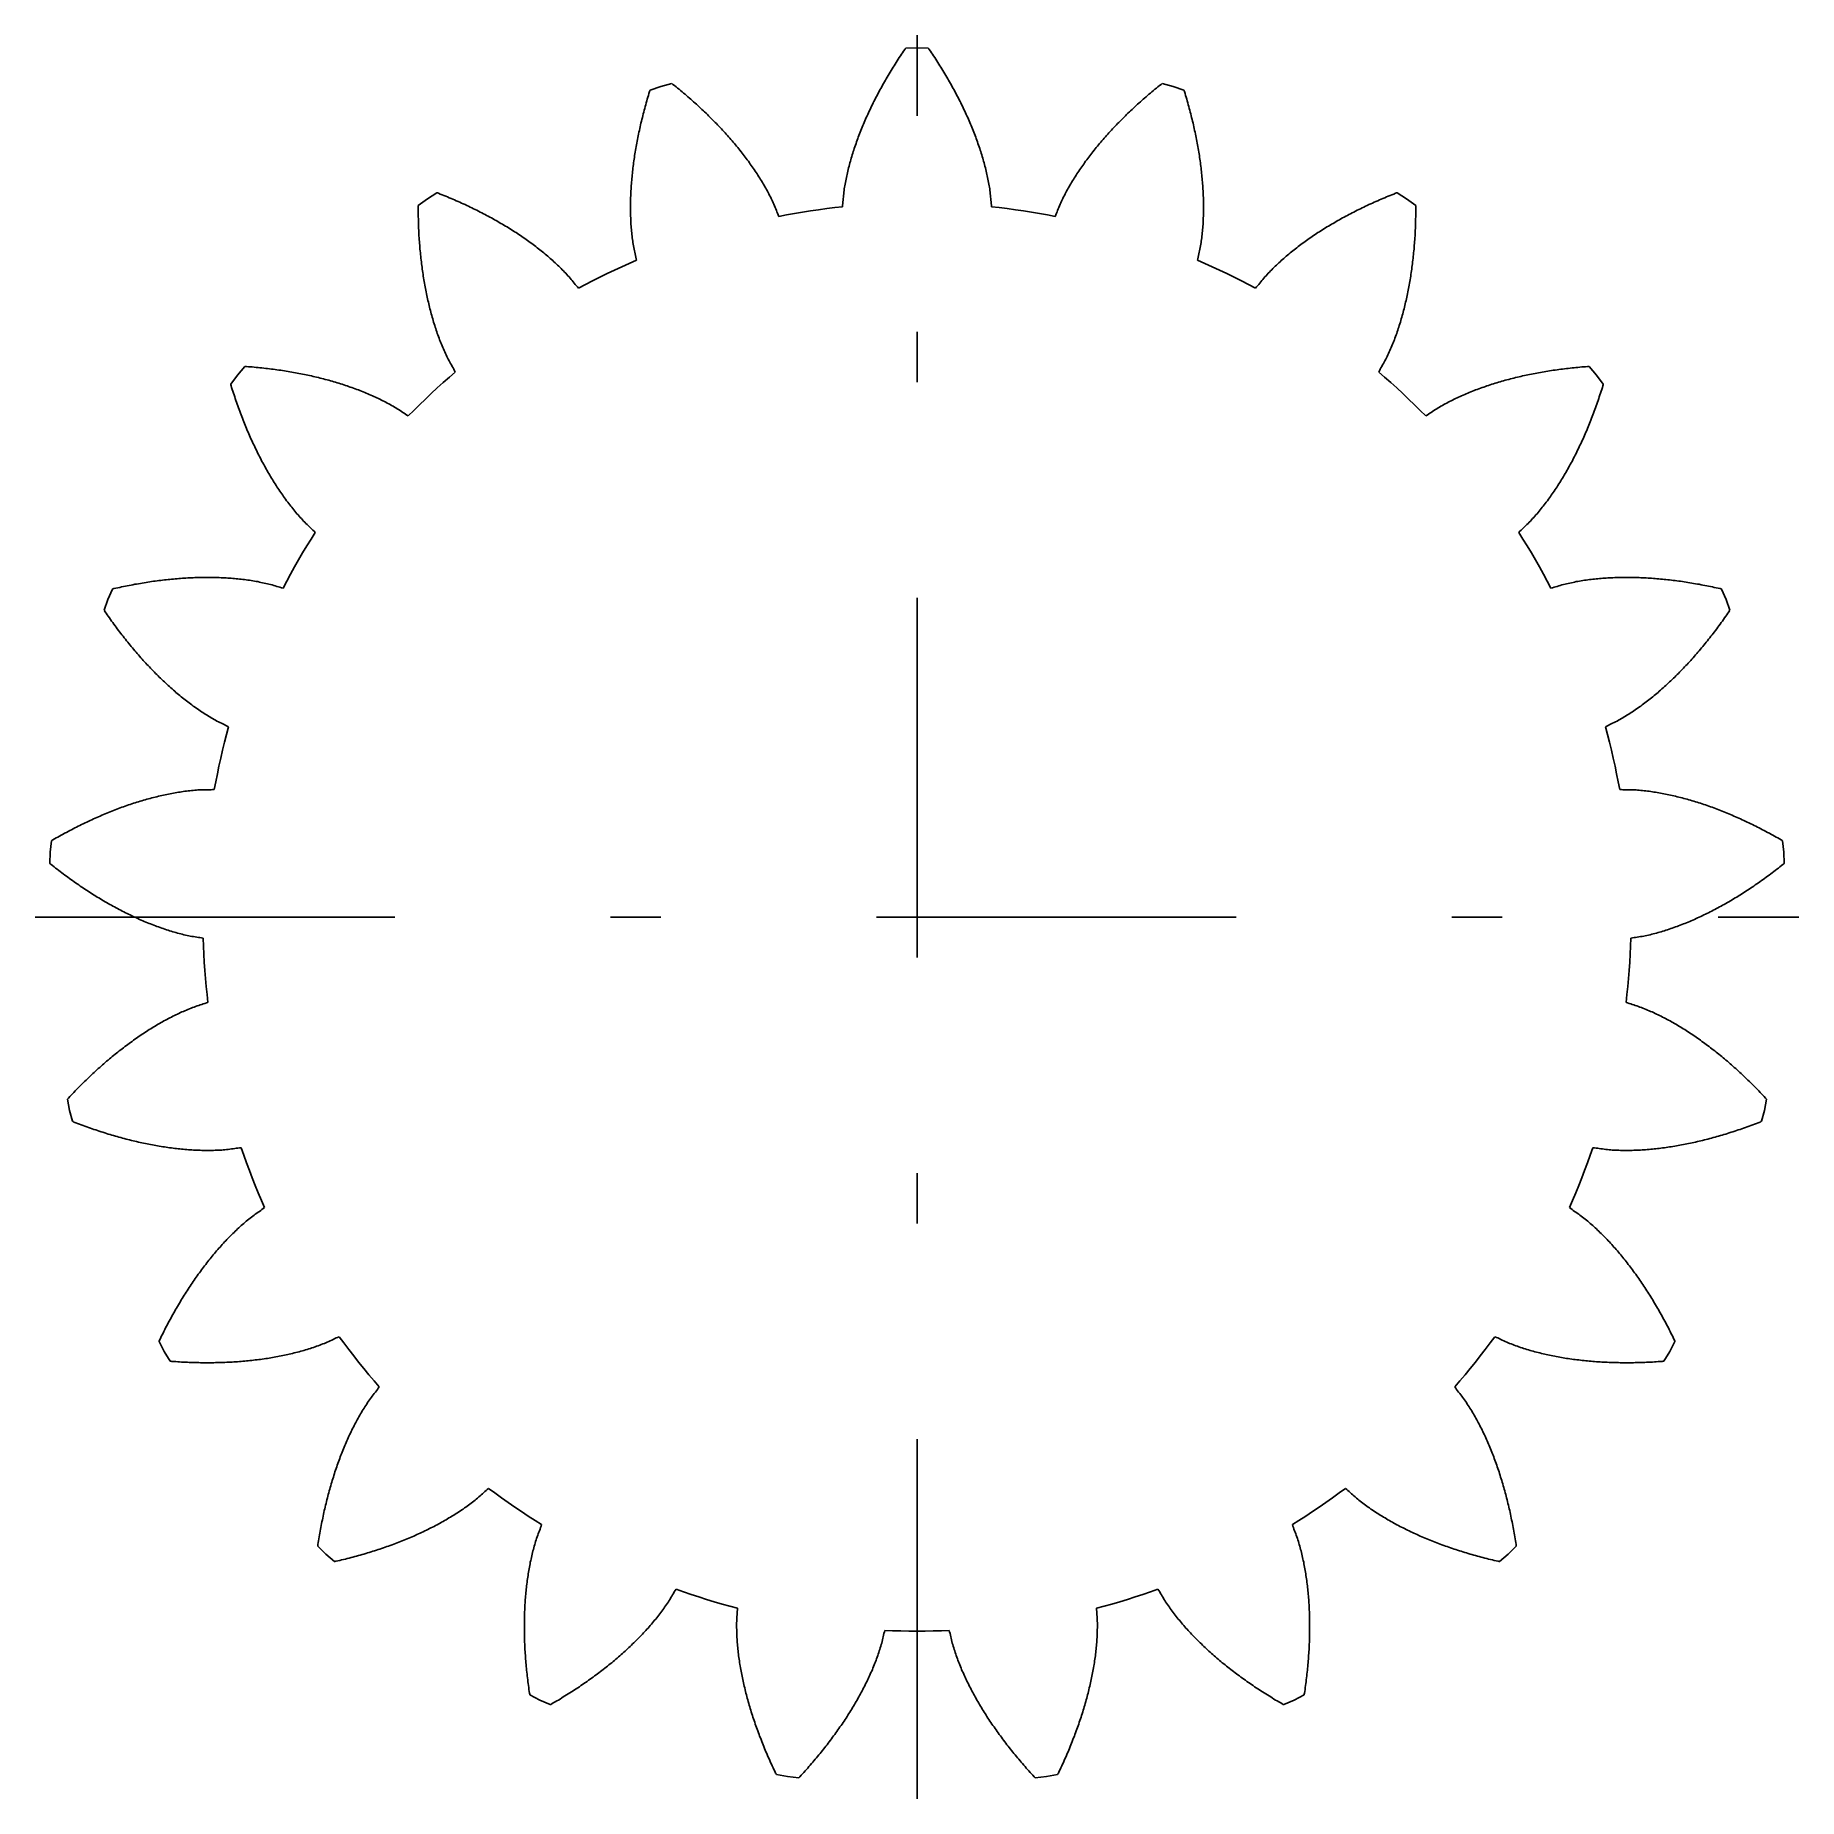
# Model space of a CAD drawing. Header units: metres. Extents: x -12.3 to 12.3, y -12.3 to 12.3.
import ezdxf

# ---------------------------------------------------------------- set-up
doc = ezdxf.new("R2010")
doc.units = ezdxf.units.M
doc.linetypes.add('MTC_DASHDOT', pattern=[11.7, 5, -3, 0.7, -3])
doc.linetypes.add('MTC_SOLID', pattern=[0])
doc.layers.add('MTC_AXIS', color=1, linetype='MTC_DASHDOT')
doc.layers.add('MTC_OUTLINE', color=7, linetype='MTC_SOLID')

msp = doc.modelspace()

# ---------------------------------------------------------------- linework, layer by layer
at = {"layer": 'MTC_AXIS'}
for p, q in [((0, -12.261), (0, 12.261)), ((-12.261, 0), (12.261, 0))]:
    msp.add_line(p, q, dxfattribs=at)
at = {"layer": 'MTC_OUTLINE'}
for p, q in [((-0.216, 11.996), (-0.201, 12.018)), ((-0.201, 12.018), (-0.186, 12.041)), ((-0.186, 12.041), (-0.171, 12.063)), ((-0.171, 12.063), (-0.163, 12.074)), ((-0.163, 12.074), (-0.157, 12.08)), ((-0.157, 12.08), (0, 12.086)), ((0, 12.086), (0, 12.086)), ((0, 12.086), (0.157, 12.08)), ((0.157, 12.08), (0.163, 12.074)), ((0.163, 12.074), (0.171, 12.063)), ((0.171, 12.063), (0.186, 12.041)), ((0.186, 12.041), (0.201, 12.018)), ((0.201, 12.018), (0.216, 11.996)), ((-0.36, 11.77), (-0.346, 11.793)), ((-0.346, 11.793), (-0.332, 11.815)), ((-0.332, 11.815), (-0.318, 11.838)), ((-0.318, 11.838), (-0.304, 11.86)), ((-0.304, 11.86), (-0.29, 11.883)), ((-0.29, 11.883), (-0.275, 11.905)), ((-0.275, 11.905), (-0.26, 11.928)), ((-0.26, 11.928), (-0.246, 11.95)), ((-0.246, 11.95), (-0.231, 11.973)), ((-0.231, 11.973), (-0.216, 11.996)), ((0.216, 11.996), (0.231, 11.973)), ((0.231, 11.973), (0.246, 11.95)), ((0.246, 11.95), (0.26, 11.928)), ((0.26, 11.928), (0.275, 11.905)), ((0.275, 11.905), (0.29, 11.883)), ((0.29, 11.883), (0.304, 11.86)), ((0.304, 11.86), (0.318, 11.838)), ((0.318, 11.838), (0.332, 11.815)), ((0.332, 11.815), (0.346, 11.793)), ((0.346, 11.793), (0.36, 11.77)), ((-3.711, 11.497), (-3.562, 11.549)), ((-3.562, 11.549), (-3.411, 11.59)), ((-3.562, 11.549), (-3.562, 11.549)), ((-3.411, 11.59), (-3.404, 11.586)), ((-3.404, 11.586), (-3.393, 11.578)), ((-3.393, 11.578), (-3.372, 11.56)), ((-3.372, 11.56), (-3.35, 11.543)), ((-3.35, 11.543), (-3.329, 11.526)), ((-3.329, 11.526), (-3.308, 11.509)), ((-0.503, 11.522), (-0.491, 11.545)), ((-0.491, 11.545), (-0.478, 11.567)), ((-0.478, 11.567), (-0.466, 11.59)), ((-0.466, 11.59), (-0.453, 11.612)), ((-0.453, 11.612), (-0.44, 11.635)), ((-0.44, 11.635), (-0.427, 11.657)), ((-0.427, 11.657), (-0.414, 11.68)), ((-0.414, 11.68), (-0.4, 11.702)), ((-0.4, 11.702), (-0.387, 11.725)), ((-0.387, 11.725), (-0.373, 11.748)), ((-0.373, 11.748), (-0.36, 11.77)), ((0.36, 11.77), (0.373, 11.748)), ((0.373, 11.748), (0.387, 11.725)), ((0.387, 11.725), (0.4, 11.702)), ((0.4, 11.702), (0.414, 11.68)), ((0.414, 11.68), (0.427, 11.657)), ((0.427, 11.657), (0.44, 11.635)), ((0.44, 11.635), (0.453, 11.612)), ((0.453, 11.612), (0.466, 11.59)), ((0.466, 11.59), (0.478, 11.567)), ((0.478, 11.567), (0.491, 11.545)), ((0.491, 11.545), (0.503, 11.522)), ((3.308, 11.509), (3.329, 11.526)), ((3.329, 11.526), (3.35, 11.543)), ((3.35, 11.543), (3.372, 11.56)), ((3.372, 11.56), (3.393, 11.578)), ((3.393, 11.578), (3.404, 11.586)), ((3.404, 11.586), (3.411, 11.59)), ((3.411, 11.59), (3.562, 11.549)), ((3.562, 11.549), (3.562, 11.549)), ((3.562, 11.549), (3.711, 11.497)), ((-3.779, 11.27), (-3.772, 11.295)), ((-3.772, 11.295), (-3.765, 11.321)), ((-3.765, 11.321), (-3.757, 11.347)), ((-3.757, 11.347), (-3.75, 11.373)), ((-3.75, 11.373), (-3.742, 11.399)), ((-3.742, 11.399), (-3.735, 11.425)), ((-3.735, 11.425), (-3.727, 11.451)), ((-3.727, 11.451), (-3.719, 11.477)), ((-3.719, 11.477), (-3.714, 11.49)), ((-3.714, 11.49), (-3.711, 11.497)), ((-3.308, 11.509), (-3.287, 11.492)), ((-3.287, 11.492), (-3.267, 11.475)), ((-3.267, 11.475), (-3.246, 11.458)), ((-3.246, 11.458), (-3.226, 11.44)), ((-3.226, 11.44), (-3.206, 11.423)), ((-3.206, 11.423), (-3.185, 11.406)), ((-3.185, 11.406), (-3.165, 11.388)), ((-3.165, 11.388), (-3.145, 11.371)), ((-3.145, 11.371), (-3.125, 11.353)), ((-3.125, 11.353), (-3.106, 11.336)), ((-3.106, 11.336), (-3.086, 11.318)), ((-3.086, 11.318), (-3.067, 11.301)), ((-3.067, 11.301), (-3.048, 11.283)), ((-3.048, 11.283), (-3.028, 11.265)), ((-0.631, 11.274), (-0.62, 11.297)), ((-0.62, 11.297), (-0.609, 11.319)), ((-0.609, 11.319), (-0.598, 11.342)), ((-0.598, 11.342), (-0.586, 11.364)), ((-0.586, 11.364), (-0.575, 11.387)), ((-0.575, 11.387), (-0.563, 11.409)), ((-0.563, 11.409), (-0.551, 11.432)), ((-0.551, 11.432), (-0.54, 11.454)), ((-0.54, 11.454), (-0.527, 11.477)), ((-0.527, 11.477), (-0.515, 11.5)), ((-0.515, 11.5), (-0.503, 11.522)), ((0.503, 11.522), (0.515, 11.5)), ((0.515, 11.5), (0.527, 11.477)), ((0.527, 11.477), (0.54, 11.454)), ((0.54, 11.454), (0.551, 11.432)), ((0.551, 11.432), (0.563, 11.409)), ((0.563, 11.409), (0.575, 11.387)), ((0.575, 11.387), (0.586, 11.364)), ((0.586, 11.364), (0.598, 11.342)), ((0.598, 11.342), (0.609, 11.319)), ((0.609, 11.319), (0.62, 11.297)), ((0.62, 11.297), (0.631, 11.274)), ((3.028, 11.265), (3.048, 11.283)), ((3.048, 11.283), (3.067, 11.301)), ((3.067, 11.301), (3.086, 11.318)), ((3.086, 11.318), (3.106, 11.336)), ((3.106, 11.336), (3.125, 11.353)), ((3.125, 11.353), (3.145, 11.371)), ((3.145, 11.371), (3.165, 11.388)), ((3.165, 11.388), (3.185, 11.406)), ((3.185, 11.406), (3.206, 11.423)), ((3.206, 11.423), (3.226, 11.44)), ((3.226, 11.44), (3.246, 11.458)), ((3.246, 11.458), (3.267, 11.475)), ((3.267, 11.475), (3.287, 11.492)), ((3.287, 11.492), (3.308, 11.509)), ((3.711, 11.497), (3.714, 11.49)), ((3.714, 11.49), (3.719, 11.477)), ((3.719, 11.477), (3.727, 11.451)), ((3.727, 11.451), (3.735, 11.425)), ((3.735, 11.425), (3.742, 11.399)), ((3.742, 11.399), (3.75, 11.373)), ((3.75, 11.373), (3.757, 11.347)), ((3.757, 11.347), (3.765, 11.321)), ((3.765, 11.321), (3.772, 11.295)), ((3.772, 11.295), (3.779, 11.27)), ((-3.844, 11.014), (-3.838, 11.039)), ((-3.838, 11.039), (-3.832, 11.065)), ((-3.832, 11.065), (-3.826, 11.09)), ((-3.826, 11.09), (-3.819, 11.116)), ((-3.819, 11.116), (-3.813, 11.141)), ((-3.813, 11.141), (-3.806, 11.167)), ((-3.806, 11.167), (-3.8, 11.192)), ((-3.8, 11.192), (-3.793, 11.218)), ((-3.793, 11.218), (-3.786, 11.244)), ((-3.786, 11.244), (-3.779, 11.27)), ((-3.028, 11.265), (-3.009, 11.248)), ((-3.009, 11.248), (-2.99, 11.23)), ((-2.99, 11.23), (-2.971, 11.212)), ((-2.971, 11.212), (-2.953, 11.194)), ((-2.953, 11.194), (-2.934, 11.176)), ((-2.934, 11.176), (-2.915, 11.159)), ((-2.915, 11.159), (-2.897, 11.141)), ((-2.897, 11.141), (-2.879, 11.123)), ((-2.879, 11.123), (-2.861, 11.105)), ((-2.861, 11.105), (-2.843, 11.087)), ((-2.843, 11.087), (-2.825, 11.068)), ((-2.825, 11.068), (-2.807, 11.05)), ((-2.807, 11.05), (-2.79, 11.032)), ((-0.744, 11.026), (-0.734, 11.049)), ((-0.734, 11.049), (-0.724, 11.071)), ((-0.724, 11.071), (-0.714, 11.094)), ((-0.714, 11.094), (-0.705, 11.116)), ((-0.705, 11.116), (-0.695, 11.139)), ((-0.695, 11.139), (-0.684, 11.161)), ((-0.684, 11.161), (-0.674, 11.184)), ((-0.674, 11.184), (-0.663, 11.206)), ((-0.663, 11.206), (-0.653, 11.229)), ((-0.653, 11.229), (-0.642, 11.252)), ((-0.642, 11.252), (-0.631, 11.274)), ((0.631, 11.274), (0.642, 11.252)), ((0.642, 11.252), (0.653, 11.229)), ((0.653, 11.229), (0.663, 11.206)), ((0.663, 11.206), (0.674, 11.184)), ((0.674, 11.184), (0.684, 11.161)), ((0.684, 11.161), (0.695, 11.139)), ((0.695, 11.139), (0.705, 11.116)), ((0.705, 11.116), (0.714, 11.094)), ((0.714, 11.094), (0.724, 11.071)), ((0.724, 11.071), (0.734, 11.049)), ((0.734, 11.049), (0.744, 11.026)), ((2.79, 11.032), (2.807, 11.05)), ((2.807, 11.05), (2.825, 11.068)), ((2.825, 11.068), (2.843, 11.087)), ((2.843, 11.087), (2.861, 11.105)), ((2.861, 11.105), (2.879, 11.123)), ((2.879, 11.123), (2.897, 11.141)), ((2.897, 11.141), (2.915, 11.159)), ((2.915, 11.159), (2.934, 11.176)), ((2.934, 11.176), (2.953, 11.194)), ((2.953, 11.194), (2.971, 11.212)), ((2.971, 11.212), (2.99, 11.23)), ((2.99, 11.23), (3.009, 11.248)), ((3.009, 11.248), (3.028, 11.265)), ((3.779, 11.27), (3.786, 11.244)), ((3.786, 11.244), (3.793, 11.218)), ((3.793, 11.218), (3.8, 11.192)), ((3.8, 11.192), (3.806, 11.167)), ((3.806, 11.167), (3.813, 11.141)), ((3.813, 11.141), (3.819, 11.116)), ((3.819, 11.116), (3.826, 11.09)), ((3.826, 11.09), (3.832, 11.065)), ((3.832, 11.065), (3.838, 11.039)), ((3.838, 11.039), (3.844, 11.014)), ((-3.892, 10.787), (-3.887, 10.812)), ((-3.887, 10.812), (-3.882, 10.837)), ((-3.882, 10.837), (-3.877, 10.862)), ((-3.877, 10.862), (-3.872, 10.887)), ((-3.872, 10.887), (-3.866, 10.912)), ((-3.866, 10.912), (-3.861, 10.938)), ((-3.861, 10.938), (-3.855, 10.963)), ((-3.855, 10.963), (-3.85, 10.988)), ((-3.85, 10.988), (-3.844, 11.014)), ((-2.79, 11.032), (-2.772, 11.014)), ((-2.772, 11.014), (-2.755, 10.996)), ((-2.755, 10.996), (-2.737, 10.978)), ((-2.737, 10.978), (-2.72, 10.959)), ((-2.72, 10.959), (-2.703, 10.941)), ((-2.703, 10.941), (-2.686, 10.922)), ((-2.686, 10.922), (-2.669, 10.904)), ((-2.669, 10.904), (-2.653, 10.886)), ((-2.653, 10.886), (-2.636, 10.867)), ((-2.636, 10.867), (-2.62, 10.849)), ((-2.62, 10.849), (-2.603, 10.83)), ((-2.603, 10.83), (-2.587, 10.811)), ((-2.587, 10.811), (-2.571, 10.793)), ((-2.571, 10.793), (-2.555, 10.774)), ((-0.841, 10.778), (-0.832, 10.801)), ((-0.832, 10.801), (-0.824, 10.823)), ((-0.824, 10.823), (-0.816, 10.846)), ((-0.816, 10.846), (-0.807, 10.868)), ((-0.807, 10.868), (-0.798, 10.891)), ((-0.798, 10.891), (-0.79, 10.913)), ((-0.79, 10.913), (-0.781, 10.936)), ((-0.781, 10.936), (-0.772, 10.958)), ((-0.772, 10.958), (-0.762, 10.981)), ((-0.762, 10.981), (-0.753, 11.004)), ((-0.753, 11.004), (-0.744, 11.026)), ((0.744, 11.026), (0.753, 11.004)), ((0.753, 11.004), (0.762, 10.981)), ((0.762, 10.981), (0.772, 10.958)), ((0.772, 10.958), (0.781, 10.936)), ((0.781, 10.936), (0.79, 10.913)), ((0.79, 10.913), (0.798, 10.891)), ((0.798, 10.891), (0.807, 10.868)), ((0.807, 10.868), (0.816, 10.846)), ((0.816, 10.846), (0.824, 10.823)), ((0.824, 10.823), (0.832, 10.801)), ((0.832, 10.801), (0.841, 10.778)), ((2.555, 10.774), (2.571, 10.793)), ((2.571, 10.793), (2.587, 10.811)), ((2.587, 10.811), (2.603, 10.83)), ((2.603, 10.83), (2.62, 10.849)), ((2.62, 10.849), (2.636, 10.867)), ((2.636, 10.867), (2.653, 10.886)), ((2.653, 10.886), (2.669, 10.904)), ((2.669, 10.904), (2.686, 10.922)), ((2.686, 10.922), (2.703, 10.941)), ((2.703, 10.941), (2.72, 10.959)), ((2.72, 10.959), (2.737, 10.978)), ((2.737, 10.978), (2.755, 10.996)), ((2.755, 10.996), (2.772, 11.014)), ((2.772, 11.014), (2.79, 11.032)), ((3.844, 11.014), (3.85, 10.988)), ((3.85, 10.988), (3.855, 10.963)), ((3.855, 10.963), (3.861, 10.938)), ((3.861, 10.938), (3.866, 10.912)), ((3.866, 10.912), (3.872, 10.887)), ((3.872, 10.887), (3.877, 10.862)), ((3.877, 10.862), (3.882, 10.837)), ((3.882, 10.837), (3.887, 10.812)), ((3.887, 10.812), (3.892, 10.787)), ((-3.933, 10.538), (-3.93, 10.562)), ((-3.93, 10.562), (-3.926, 10.587)), ((-3.926, 10.587), (-3.922, 10.612)), ((-3.922, 10.612), (-3.918, 10.637)), ((-3.918, 10.637), (-3.914, 10.662)), ((-3.914, 10.662), (-3.91, 10.687)), ((-3.91, 10.687), (-3.906, 10.712)), ((-3.906, 10.712), (-3.901, 10.737)), ((-3.901, 10.737), (-3.896, 10.762)), ((-3.896, 10.762), (-3.892, 10.787)), ((-2.555, 10.774), (-2.539, 10.755)), ((-2.539, 10.755), (-2.524, 10.737)), ((-2.524, 10.737), (-2.508, 10.718)), ((-2.508, 10.718), (-2.493, 10.699)), ((-2.493, 10.699), (-2.477, 10.68)), ((-2.477, 10.68), (-2.462, 10.661)), ((-2.462, 10.661), (-2.447, 10.642)), ((-2.447, 10.642), (-2.432, 10.623)), ((-2.432, 10.623), (-2.417, 10.604)), ((-2.417, 10.604), (-2.403, 10.585)), ((-2.403, 10.585), (-2.388, 10.566)), ((-2.388, 10.566), (-2.374, 10.547)), ((-2.374, 10.547), (-2.36, 10.528)), ((-0.92, 10.53), (-0.914, 10.553)), ((-0.914, 10.553), (-0.907, 10.575)), ((-0.907, 10.575), (-0.9, 10.598)), ((-0.9, 10.598), (-0.893, 10.62)), ((-0.893, 10.62), (-0.886, 10.643)), ((-0.886, 10.643), (-0.879, 10.665)), ((-0.879, 10.665), (-0.872, 10.688)), ((-0.872, 10.688), (-0.864, 10.71)), ((-0.864, 10.71), (-0.856, 10.733)), ((-0.856, 10.733), (-0.848, 10.756)), ((-0.848, 10.756), (-0.841, 10.778)), ((0.841, 10.778), (0.848, 10.756)), ((0.848, 10.756), (0.856, 10.733)), ((0.856, 10.733), (0.864, 10.71)), ((0.864, 10.71), (0.872, 10.688)), ((0.872, 10.688), (0.879, 10.665)), ((0.879, 10.665), (0.886, 10.643)), ((0.886, 10.643), (0.893, 10.62)), ((0.893, 10.62), (0.9, 10.598)), ((0.9, 10.598), (0.907, 10.575)), ((0.907, 10.575), (0.914, 10.553)), ((0.914, 10.553), (0.92, 10.53)), ((2.36, 10.528), (2.374, 10.547)), ((2.374, 10.547), (2.388, 10.566)), ((2.388, 10.566), (2.403, 10.585)), ((2.403, 10.585), (2.417, 10.604)), ((2.417, 10.604), (2.432, 10.623)), ((2.432, 10.623), (2.447, 10.642)), ((2.447, 10.642), (2.462, 10.661)), ((2.462, 10.661), (2.477, 10.68)), ((2.477, 10.68), (2.493, 10.699)), ((2.493, 10.699), (2.508, 10.718)), ((2.508, 10.718), (2.524, 10.737)), ((2.524, 10.737), (2.539, 10.755)), ((2.539, 10.755), (2.555, 10.774)), ((3.892, 10.787), (3.896, 10.762)), ((3.896, 10.762), (3.901, 10.737)), ((3.901, 10.737), (3.906, 10.712)), ((3.906, 10.712), (3.91, 10.687)), ((3.91, 10.687), (3.914, 10.662)), ((3.914, 10.662), (3.918, 10.637)), ((3.918, 10.637), (3.922, 10.612)), ((3.922, 10.612), (3.926, 10.587)), ((3.926, 10.587), (3.93, 10.562)), ((3.93, 10.562), (3.933, 10.538)), ((-3.963, 10.293), (-3.961, 10.317)), ((-3.961, 10.317), (-3.958, 10.341)), ((-3.958, 10.341), (-3.956, 10.366)), ((-3.956, 10.366), (-3.953, 10.39)), ((-3.953, 10.39), (-3.95, 10.415)), ((-3.95, 10.415), (-3.947, 10.439)), ((-3.947, 10.439), (-3.944, 10.464)), ((-3.944, 10.464), (-3.94, 10.488)), ((-3.94, 10.488), (-3.937, 10.513)), ((-3.937, 10.513), (-3.933, 10.538)), ((-2.36, 10.528), (-2.345, 10.509)), ((-2.345, 10.509), (-2.331, 10.489)), ((-2.331, 10.489), (-2.318, 10.47)), ((-2.318, 10.47), (-2.304, 10.451)), ((-2.304, 10.451), (-2.29, 10.431)), ((-2.29, 10.431), (-2.277, 10.412)), ((-2.277, 10.412), (-2.263, 10.392)), ((-2.263, 10.392), (-2.25, 10.373)), ((-2.25, 10.373), (-2.237, 10.353)), ((-2.237, 10.353), (-2.224, 10.334)), ((-2.224, 10.334), (-2.212, 10.314)), ((-2.212, 10.314), (-2.199, 10.294)), ((-0.982, 10.282), (-0.977, 10.305)), ((-0.977, 10.305), (-0.972, 10.327)), ((-0.972, 10.327), (-0.967, 10.35)), ((-0.967, 10.35), (-0.962, 10.372)), ((-0.962, 10.372), (-0.957, 10.395)), ((-0.957, 10.395), (-0.951, 10.417)), ((-0.951, 10.417), (-0.945, 10.44)), ((-0.945, 10.44), (-0.939, 10.462)), ((-0.939, 10.462), (-0.933, 10.485)), ((-0.933, 10.485), (-0.927, 10.508)), ((-0.927, 10.508), (-0.92, 10.53)), ((0.92, 10.53), (0.927, 10.508)), ((0.927, 10.508), (0.933, 10.485)), ((0.933, 10.485), (0.939, 10.462)), ((0.939, 10.462), (0.945, 10.44)), ((0.945, 10.44), (0.951, 10.417)), ((0.951, 10.417), (0.957, 10.395)), ((0.957, 10.395), (0.962, 10.372)), ((0.962, 10.372), (0.967, 10.35)), ((0.967, 10.35), (0.972, 10.327)), ((0.972, 10.327), (0.977, 10.305)), ((0.977, 10.305), (0.982, 10.282)), ((2.199, 10.294), (2.212, 10.314)), ((2.212, 10.314), (2.224, 10.334)), ((2.224, 10.334), (2.237, 10.353)), ((2.237, 10.353), (2.25, 10.373)), ((2.25, 10.373), (2.263, 10.392)), ((2.263, 10.392), (2.277, 10.412)), ((2.277, 10.412), (2.29, 10.431)), ((2.29, 10.431), (2.304, 10.451)), ((2.304, 10.451), (2.318, 10.47)), ((2.318, 10.47), (2.331, 10.489)), ((2.331, 10.489), (2.345, 10.509)), ((2.345, 10.509), (2.36, 10.528)), ((3.933, 10.538), (3.937, 10.513)), ((3.937, 10.513), (3.94, 10.488)), ((3.94, 10.488), (3.944, 10.464)), ((3.944, 10.464), (3.947, 10.439)), ((3.947, 10.439), (3.95, 10.415)), ((3.95, 10.415), (3.953, 10.39)), ((3.953, 10.39), (3.956, 10.366)), ((3.956, 10.366), (3.958, 10.341)), ((3.958, 10.341), (3.961, 10.317)), ((3.961, 10.317), (3.963, 10.293)), ((-6.808, 9.986), (-6.675, 10.07)), ((-6.675, 10.07), (-6.667, 10.068)), ((-6.667, 10.068), (-6.655, 10.063)), ((-6.655, 10.063), (-6.629, 10.053)), ((-3.98, 10.051), (-3.979, 10.075)), ((-3.979, 10.075), (-3.978, 10.099)), ((-3.978, 10.099), (-3.976, 10.123)), ((-3.976, 10.123), (-3.975, 10.147)), ((-3.975, 10.147), (-3.973, 10.172)), ((-3.973, 10.172), (-3.971, 10.196)), ((-3.971, 10.196), (-3.97, 10.22)), ((-3.97, 10.22), (-3.967, 10.244)), ((-3.967, 10.244), (-3.965, 10.268)), ((-3.965, 10.268), (-3.963, 10.293)), ((-2.199, 10.294), (-2.186, 10.274)), ((-2.186, 10.274), (-2.174, 10.255)), ((-2.174, 10.255), (-2.162, 10.235)), ((-2.162, 10.235), (-2.15, 10.215)), ((-2.15, 10.215), (-2.138, 10.195)), ((-2.138, 10.195), (-2.126, 10.175)), ((-2.126, 10.175), (-2.115, 10.155)), ((-2.115, 10.155), (-2.104, 10.135)), ((-2.104, 10.135), (-2.092, 10.115)), ((-2.092, 10.115), (-2.081, 10.095)), ((-2.081, 10.095), (-2.07, 10.074)), ((-2.07, 10.074), (-2.06, 10.054)), ((-2.06, 10.054), (-2.05, 10.034)), ((-1.022, 10.034), (-1.019, 10.057)), ((-1.019, 10.057), (-1.017, 10.079)), ((-1.017, 10.079), (-1.014, 10.102)), ((-1.014, 10.102), (-1.011, 10.124)), ((-1.011, 10.124), (-1.007, 10.147)), ((-1.007, 10.147), (-1.003, 10.169)), ((-1.003, 10.169), (-0.999, 10.192)), ((-0.999, 10.192), (-0.995, 10.214)), ((-0.995, 10.214), (-0.991, 10.237)), ((-0.991, 10.237), (-0.987, 10.26)), ((-0.987, 10.26), (-0.982, 10.282)), ((0.982, 10.282), (0.987, 10.26)), ((0.987, 10.26), (0.991, 10.237)), ((0.991, 10.237), (0.995, 10.214)), ((0.995, 10.214), (0.999, 10.192)), ((0.999, 10.192), (1.003, 10.169)), ((1.003, 10.169), (1.007, 10.147)), ((1.007, 10.147), (1.011, 10.124)), ((1.011, 10.124), (1.014, 10.102)), ((1.014, 10.102), (1.017, 10.079)), ((1.017, 10.079), (1.019, 10.057)), ((1.019, 10.057), (1.022, 10.034)), ((2.05, 10.034), (2.06, 10.054)), ((2.06, 10.054), (2.07, 10.074)), ((2.07, 10.074), (2.081, 10.095)), ((2.081, 10.095), (2.092, 10.115)), ((2.092, 10.115), (2.104, 10.135)), ((2.104, 10.135), (2.115, 10.155)), ((2.115, 10.155), (2.126, 10.175)), ((2.126, 10.175), (2.138, 10.195)), ((2.138, 10.195), (2.15, 10.215)), ((2.15, 10.215), (2.162, 10.235)), ((2.162, 10.235), (2.174, 10.255)), ((2.174, 10.255), (2.186, 10.274)), ((2.186, 10.274), (2.199, 10.294)), ((3.963, 10.293), (3.965, 10.268)), ((3.965, 10.268), (3.967, 10.244)), ((3.967, 10.244), (3.97, 10.22)), ((3.97, 10.22), (3.971, 10.196)), ((3.971, 10.196), (3.973, 10.172)), ((3.973, 10.172), (3.975, 10.147)), ((3.975, 10.147), (3.976, 10.123)), ((3.976, 10.123), (3.978, 10.099)), ((3.978, 10.099), (3.979, 10.075)), ((3.979, 10.075), (3.98, 10.051)), ((6.629, 10.053), (6.655, 10.063)), ((6.655, 10.063), (6.667, 10.068)), ((6.667, 10.068), (6.675, 10.07)), ((6.675, 10.07), (6.808, 9.986)), ((-6.936, 9.885), (-6.935, 9.893)), ((-6.936, 9.871), (-6.936, 9.885)), ((-6.936, 9.844), (-6.936, 9.871)), ((-6.936, 9.817), (-6.936, 9.844)), ((-6.936, 9.789), (-6.936, 9.817)), ((-6.935, 9.893), (-6.808, 9.986)), ((-6.808, 9.986), (-6.808, 9.986)), ((-6.629, 10.053), (-6.604, 10.043)), ((-6.604, 10.043), (-6.579, 10.033)), ((-6.579, 10.033), (-6.554, 10.023)), ((-6.554, 10.023), (-6.529, 10.012)), ((-6.529, 10.012), (-6.504, 10.002)), ((-6.504, 10.002), (-6.479, 9.992)), ((-6.479, 9.992), (-6.455, 9.981)), ((-6.455, 9.981), (-6.43, 9.971)), ((-6.43, 9.971), (-6.406, 9.96)), ((-6.406, 9.96), (-6.381, 9.949)), ((-6.381, 9.949), (-6.357, 9.938)), ((-6.357, 9.938), (-6.333, 9.928)), ((-6.333, 9.928), (-6.309, 9.917)), ((-6.309, 9.917), (-6.285, 9.906)), ((-6.285, 9.906), (-6.261, 9.895)), ((-6.261, 9.895), (-6.238, 9.883)), ((-6.238, 9.883), (-6.214, 9.872)), ((-6.214, 9.872), (-6.191, 9.861)), ((-6.191, 9.861), (-6.167, 9.849)), ((-6.167, 9.849), (-6.144, 9.838)), ((-6.144, 9.838), (-6.121, 9.827)), ((-6.121, 9.827), (-6.098, 9.815)), ((-6.098, 9.815), (-6.075, 9.803)), ((-3.984, 9.932), (-3.983, 9.956)), ((-3.984, 9.909), (-3.984, 9.932)), ((-3.984, 9.885), (-3.984, 9.909)), ((-3.984, 9.862), (-3.984, 9.885)), ((-3.984, 9.838), (-3.984, 9.862)), ((-3.984, 9.814), (-3.984, 9.838)), ((-3.983, 9.791), (-3.984, 9.814)), ((-3.983, 9.98), (-3.982, 10.004)), ((-3.983, 9.956), (-3.983, 9.98)), ((-3.982, 10.004), (-3.981, 10.028)), ((-3.981, 10.028), (-3.98, 10.051)), ((-2.05, 10.034), (-2.039, 10.013)), ((-2.039, 10.013), (-2.029, 9.993)), ((-2.029, 9.993), (-2.019, 9.972)), ((-2.019, 9.972), (-2.009, 9.952)), ((-2.009, 9.952), (-1.999, 9.931)), ((-1.999, 9.931), (-1.99, 9.91)), ((-1.99, 9.91), (-1.981, 9.889)), ((-1.981, 9.889), (-1.973, 9.868)), ((-1.973, 9.868), (-1.964, 9.847)), ((-1.964, 9.847), (-1.956, 9.826)), ((-1.956, 9.826), (-1.947, 9.805)), ((-1.592, 9.802), (-1.48, 9.819)), ((-1.48, 9.819), (-1.368, 9.835)), ((-1.368, 9.835), (-1.256, 9.85)), ((-1.256, 9.85), (-1.144, 9.864)), ((-1.144, 9.864), (-1.037, 9.876)), ((-1.037, 9.876), (-1.034, 9.899)), ((-1.034, 9.899), (-1.032, 9.921)), ((-1.032, 9.921), (-1.029, 9.944)), ((-1.029, 9.944), (-1.027, 9.966)), ((-1.027, 9.966), (-1.026, 9.989)), ((-1.026, 9.989), (-1.024, 10.011)), ((-1.024, 10.011), (-1.022, 10.034)), ((1.022, 10.034), (1.024, 10.011)), ((1.024, 10.011), (1.026, 9.989)), ((1.026, 9.989), (1.027, 9.966)), ((1.027, 9.966), (1.029, 9.944)), ((1.029, 9.944), (1.032, 9.921)), ((1.032, 9.921), (1.034, 9.899)), ((1.034, 9.899), (1.037, 9.876)), ((1.037, 9.876), (1.144, 9.864)), ((1.144, 9.864), (1.256, 9.85)), ((1.256, 9.85), (1.368, 9.835)), ((1.368, 9.835), (1.48, 9.819)), ((1.48, 9.819), (1.592, 9.802)), ((1.947, 9.805), (1.956, 9.826)), ((1.956, 9.826), (1.964, 9.847)), ((1.964, 9.847), (1.973, 9.868)), ((1.973, 9.868), (1.981, 9.889)), ((1.981, 9.889), (1.99, 9.91)), ((1.99, 9.91), (1.999, 9.931)), ((1.999, 9.931), (2.009, 9.952)), ((2.009, 9.952), (2.019, 9.972)), ((2.019, 9.972), (2.029, 9.993)), ((2.029, 9.993), (2.039, 10.013)), ((2.039, 10.013), (2.05, 10.034)), ((3.98, 10.051), (3.981, 10.028)), ((3.981, 10.028), (3.982, 10.004)), ((3.982, 10.004), (3.983, 9.98)), ((3.983, 9.98), (3.983, 9.956)), ((3.983, 9.956), (3.984, 9.932)), ((3.984, 9.814), (3.983, 9.791)), ((3.984, 9.932), (3.984, 9.909)), ((3.984, 9.909), (3.984, 9.885)), ((3.984, 9.885), (3.984, 9.862)), ((3.984, 9.862), (3.984, 9.838)), ((3.984, 9.838), (3.984, 9.814)), ((6.075, 9.803), (6.098, 9.815)), ((6.098, 9.815), (6.121, 9.827)), ((6.121, 9.827), (6.144, 9.838)), ((6.144, 9.838), (6.167, 9.849)), ((6.167, 9.849), (6.191, 9.861)), ((6.191, 9.861), (6.214, 9.872)), ((6.214, 9.872), (6.238, 9.883)), ((6.238, 9.883), (6.261, 9.895)), ((6.261, 9.895), (6.285, 9.906)), ((6.285, 9.906), (6.309, 9.917)), ((6.309, 9.917), (6.333, 9.928)), ((6.333, 9.928), (6.357, 9.938)), ((6.357, 9.938), (6.381, 9.949)), ((6.381, 9.949), (6.406, 9.96)), ((6.406, 9.96), (6.43, 9.971)), ((6.43, 9.971), (6.455, 9.981)), ((6.455, 9.981), (6.479, 9.992)), ((6.479, 9.992), (6.504, 10.002)), ((6.504, 10.002), (6.529, 10.012)), ((6.529, 10.012), (6.554, 10.023)), ((6.554, 10.023), (6.579, 10.033)), ((6.579, 10.033), (6.604, 10.043)), ((6.604, 10.043), (6.629, 10.053)), ((6.808, 9.986), (6.808, 9.986)), ((6.808, 9.986), (6.935, 9.893)), ((6.935, 9.893), (6.936, 9.885)), ((6.936, 9.885), (6.936, 9.871)), ((6.936, 9.871), (6.936, 9.844)), ((6.936, 9.844), (6.936, 9.817)), ((6.936, 9.817), (6.936, 9.789)), ((-6.935, 9.762), (-6.936, 9.789)), ((-6.935, 9.735), (-6.935, 9.762)), ((-6.934, 9.709), (-6.935, 9.735)), ((-6.934, 9.682), (-6.934, 9.709)), ((-6.933, 9.655), (-6.934, 9.682)), ((-6.932, 9.628), (-6.933, 9.655)), ((-6.931, 9.602), (-6.932, 9.628)), ((-6.93, 9.575), (-6.931, 9.602)), ((-6.929, 9.549), (-6.93, 9.575)), ((-6.075, 9.803), (-6.052, 9.792)), ((-6.052, 9.792), (-6.029, 9.78)), ((-6.029, 9.78), (-6.007, 9.768)), ((-6.007, 9.768), (-5.984, 9.756)), ((-5.984, 9.756), (-5.962, 9.744)), ((-5.962, 9.744), (-5.94, 9.732)), ((-5.94, 9.732), (-5.917, 9.72)), ((-5.917, 9.72), (-5.895, 9.708)), ((-5.895, 9.708), (-5.873, 9.695)), ((-5.873, 9.695), (-5.851, 9.683)), ((-5.851, 9.683), (-5.829, 9.671)), ((-5.829, 9.671), (-5.808, 9.658)), ((-5.808, 9.658), (-5.786, 9.645)), ((-5.786, 9.645), (-5.765, 9.633)), ((-5.765, 9.633), (-5.743, 9.62)), ((-5.743, 9.62), (-5.722, 9.607)), ((-5.722, 9.607), (-5.701, 9.595)), ((-5.701, 9.595), (-5.68, 9.582)), ((-5.68, 9.582), (-5.659, 9.569)), ((-5.659, 9.569), (-5.638, 9.556)), ((-3.983, 9.768), (-3.983, 9.791)), ((-3.982, 9.744), (-3.983, 9.768)), ((-3.981, 9.721), (-3.982, 9.744)), ((-3.98, 9.697), (-3.981, 9.721)), ((-3.979, 9.674), (-3.98, 9.697)), ((-3.978, 9.651), (-3.979, 9.674)), ((-3.977, 9.628), (-3.978, 9.651)), ((-3.975, 9.605), (-3.977, 9.628)), ((-3.973, 9.582), (-3.975, 9.605)), ((-3.971, 9.559), (-3.973, 9.582)), ((-1.947, 9.805), (-1.939, 9.785)), ((-1.939, 9.785), (-1.93, 9.764)), ((-1.93, 9.764), (-1.92, 9.743)), ((-1.92, 9.743), (-1.814, 9.763)), ((-1.814, 9.763), (-1.703, 9.783)), ((-1.703, 9.783), (-1.592, 9.802)), ((1.592, 9.802), (1.703, 9.783)), ((1.703, 9.783), (1.814, 9.763)), ((1.814, 9.763), (1.92, 9.743)), ((1.92, 9.743), (1.93, 9.764)), ((1.93, 9.764), (1.939, 9.785)), ((1.939, 9.785), (1.947, 9.805)), ((3.973, 9.582), (3.971, 9.559)), ((3.975, 9.605), (3.973, 9.582)), ((3.977, 9.628), (3.975, 9.605)), ((3.978, 9.651), (3.977, 9.628)), ((3.979, 9.674), (3.978, 9.651)), ((3.98, 9.697), (3.979, 9.674)), ((3.981, 9.721), (3.98, 9.697)), ((3.982, 9.744), (3.981, 9.721)), ((3.983, 9.768), (3.982, 9.744)), ((3.983, 9.791), (3.983, 9.768)), ((5.638, 9.556), (5.659, 9.569)), ((5.659, 9.569), (5.68, 9.582)), ((5.68, 9.582), (5.701, 9.595)), ((5.701, 9.595), (5.722, 9.607)), ((5.722, 9.607), (5.743, 9.62)), ((5.743, 9.62), (5.765, 9.633)), ((5.765, 9.633), (5.786, 9.645)), ((5.786, 9.645), (5.808, 9.658)), ((5.808, 9.658), (5.829, 9.671)), ((5.829, 9.671), (5.851, 9.683)), ((5.851, 9.683), (5.873, 9.695)), ((5.873, 9.695), (5.895, 9.708)), ((5.895, 9.708), (5.917, 9.72)), ((5.917, 9.72), (5.94, 9.732)), ((5.94, 9.732), (5.962, 9.744)), ((5.962, 9.744), (5.984, 9.756)), ((5.984, 9.756), (6.007, 9.768)), ((6.007, 9.768), (6.029, 9.78)), ((6.029, 9.78), (6.052, 9.792)), ((6.052, 9.792), (6.075, 9.803)), ((6.93, 9.575), (6.929, 9.549)), ((6.931, 9.602), (6.93, 9.575)), ((6.932, 9.628), (6.931, 9.602)), ((6.933, 9.655), (6.932, 9.628)), ((6.934, 9.682), (6.933, 9.655)), ((6.935, 9.735), (6.934, 9.709)), ((6.934, 9.709), (6.934, 9.682)), ((6.936, 9.789), (6.935, 9.762)), ((6.935, 9.762), (6.935, 9.735)), ((-6.928, 9.522), (-6.929, 9.549)), ((-6.926, 9.496), (-6.928, 9.522)), ((-6.925, 9.47), (-6.926, 9.496)), ((-6.923, 9.443), (-6.925, 9.47)), ((-6.921, 9.417), (-6.923, 9.443)), ((-6.919, 9.391), (-6.921, 9.417)), ((-6.918, 9.365), (-6.919, 9.391)), ((-6.915, 9.34), (-6.918, 9.365)), ((-6.913, 9.314), (-6.915, 9.34)), ((-5.638, 9.556), (-5.617, 9.542)), ((-5.617, 9.542), (-5.597, 9.529)), ((-5.597, 9.529), (-5.576, 9.516)), ((-5.576, 9.516), (-5.556, 9.502)), ((-5.556, 9.502), (-5.536, 9.489)), ((-5.536, 9.489), (-5.515, 9.476)), ((-5.515, 9.476), (-5.495, 9.462)), ((-5.495, 9.462), (-5.475, 9.448)), ((-5.475, 9.448), (-5.455, 9.435)), ((-5.455, 9.435), (-5.436, 9.421)), ((-5.436, 9.421), (-5.416, 9.407)), ((-5.416, 9.407), (-5.396, 9.393)), ((-5.396, 9.393), (-5.377, 9.379)), ((-5.377, 9.379), (-5.358, 9.365)), ((-5.358, 9.365), (-5.339, 9.35)), ((-5.339, 9.35), (-5.319, 9.336)), ((-5.319, 9.336), (-5.301, 9.322)), ((-5.301, 9.322), (-5.282, 9.307)), ((-3.969, 9.536), (-3.971, 9.559)), ((-3.967, 9.513), (-3.969, 9.536)), ((-3.964, 9.49), (-3.967, 9.513)), ((-3.962, 9.467), (-3.964, 9.49)), ((-3.959, 9.445), (-3.962, 9.467)), ((-3.956, 9.422), (-3.959, 9.445)), ((-3.953, 9.399), (-3.956, 9.422)), ((-3.95, 9.377), (-3.953, 9.399)), ((-3.946, 9.354), (-3.95, 9.377)), ((-3.942, 9.332), (-3.946, 9.354)), ((-3.938, 9.309), (-3.942, 9.332)), ((3.942, 9.332), (3.938, 9.309)), ((3.946, 9.354), (3.942, 9.332)), ((3.95, 9.377), (3.946, 9.354)), ((3.953, 9.399), (3.95, 9.377)), ((3.956, 9.422), (3.953, 9.399)), ((3.959, 9.445), (3.956, 9.422)), ((3.962, 9.467), (3.959, 9.445)), ((3.964, 9.49), (3.962, 9.467)), ((3.967, 9.513), (3.964, 9.49)), ((3.969, 9.536), (3.967, 9.513)), ((3.971, 9.559), (3.969, 9.536)), ((5.282, 9.307), (5.301, 9.322)), ((5.301, 9.322), (5.319, 9.336)), ((5.319, 9.336), (5.339, 9.35)), ((5.339, 9.35), (5.358, 9.365)), ((5.358, 9.365), (5.377, 9.379)), ((5.377, 9.379), (5.396, 9.393)), ((5.396, 9.393), (5.416, 9.407)), ((5.416, 9.407), (5.436, 9.421)), ((5.436, 9.421), (5.455, 9.435)), ((5.455, 9.435), (5.475, 9.448)), ((5.475, 9.448), (5.495, 9.462)), ((5.495, 9.462), (5.515, 9.476)), ((5.515, 9.476), (5.536, 9.489)), ((5.536, 9.489), (5.556, 9.502)), ((5.556, 9.502), (5.576, 9.516)), ((5.576, 9.516), (5.597, 9.529)), ((5.597, 9.529), (5.617, 9.542)), ((5.617, 9.542), (5.638, 9.556)), ((6.915, 9.34), (6.913, 9.314)), ((6.918, 9.365), (6.915, 9.34)), ((6.919, 9.391), (6.918, 9.365)), ((6.921, 9.417), (6.919, 9.391)), ((6.923, 9.443), (6.921, 9.417)), ((6.925, 9.47), (6.923, 9.443)), ((6.926, 9.496), (6.925, 9.47)), ((6.928, 9.522), (6.926, 9.496)), ((6.929, 9.549), (6.928, 9.522)), ((-6.911, 9.288), (-6.913, 9.314)), ((-6.909, 9.262), (-6.911, 9.288)), ((-6.906, 9.237), (-6.909, 9.262)), ((-6.904, 9.211), (-6.906, 9.237)), ((-6.901, 9.186), (-6.904, 9.211)), ((-6.898, 9.16), (-6.901, 9.186)), ((-6.895, 9.135), (-6.898, 9.16)), ((-6.892, 9.11), (-6.895, 9.135)), ((-6.889, 9.084), (-6.892, 9.11)), ((-6.886, 9.059), (-6.889, 9.084)), ((-5.282, 9.307), (-5.263, 9.293)), ((-5.263, 9.293), (-5.244, 9.278)), ((-5.244, 9.278), (-5.226, 9.263)), ((-5.226, 9.263), (-5.208, 9.249)), ((-5.208, 9.249), (-5.189, 9.234)), ((-5.189, 9.234), (-5.171, 9.219)), ((-5.171, 9.219), (-5.153, 9.204)), ((-5.153, 9.204), (-5.135, 9.189)), ((-5.135, 9.189), (-5.118, 9.174)), ((-5.118, 9.174), (-5.1, 9.158)), ((-5.1, 9.158), (-5.083, 9.143)), ((-5.083, 9.143), (-5.065, 9.127)), ((-5.065, 9.127), (-5.048, 9.112)), ((-5.048, 9.112), (-5.031, 9.096)), ((-5.031, 9.096), (-5.014, 9.08)), ((-5.014, 9.08), (-4.997, 9.065)), ((-4.104, 9.042), (-4.001, 9.088)), ((-4.001, 9.088), (-3.902, 9.132)), ((-3.934, 9.287), (-3.938, 9.309)), ((-3.929, 9.265), (-3.934, 9.287)), ((-3.924, 9.243), (-3.929, 9.265)), ((-3.919, 9.221), (-3.924, 9.243)), ((-3.915, 9.199), (-3.919, 9.221)), ((-3.91, 9.176), (-3.915, 9.199)), ((-3.906, 9.154), (-3.91, 9.176)), ((-3.902, 9.132), (-3.906, 9.154)), ((3.906, 9.154), (3.902, 9.132)), ((3.902, 9.132), (4.001, 9.088)), ((3.91, 9.176), (3.906, 9.154)), ((3.915, 9.199), (3.91, 9.176)), ((3.919, 9.221), (3.915, 9.199)), ((3.924, 9.243), (3.919, 9.221)), ((3.929, 9.265), (3.924, 9.243)), ((3.934, 9.287), (3.929, 9.265)), ((3.938, 9.309), (3.934, 9.287)), ((4.001, 9.088), (4.104, 9.042)), ((4.997, 9.065), (5.014, 9.08)), ((5.014, 9.08), (5.031, 9.096)), ((5.031, 9.096), (5.048, 9.112)), ((5.048, 9.112), (5.065, 9.127)), ((5.065, 9.127), (5.083, 9.143)), ((5.083, 9.143), (5.1, 9.158)), ((5.1, 9.158), (5.118, 9.174)), ((5.118, 9.174), (5.135, 9.189)), ((5.135, 9.189), (5.153, 9.204)), ((5.153, 9.204), (5.171, 9.219)), ((5.171, 9.219), (5.189, 9.234)), ((5.189, 9.234), (5.208, 9.249)), ((5.208, 9.249), (5.226, 9.263)), ((5.226, 9.263), (5.244, 9.278)), ((5.244, 9.278), (5.263, 9.293)), ((5.263, 9.293), (5.282, 9.307)), ((6.889, 9.084), (6.886, 9.059)), ((6.892, 9.11), (6.889, 9.084)), ((6.895, 9.135), (6.892, 9.11)), ((6.898, 9.16), (6.895, 9.135)), ((6.901, 9.186), (6.898, 9.16)), ((6.904, 9.211), (6.901, 9.186)), ((6.906, 9.237), (6.904, 9.211)), ((6.909, 9.262), (6.906, 9.237)), ((6.911, 9.288), (6.909, 9.262)), ((6.913, 9.314), (6.911, 9.288)), ((-6.883, 9.034), (-6.886, 9.059)), ((-6.879, 9.009), (-6.883, 9.034)), ((-6.876, 8.984), (-6.879, 9.009)), ((-6.872, 8.96), (-6.876, 8.984)), ((-6.869, 8.935), (-6.872, 8.96)), ((-6.865, 8.91), (-6.869, 8.935)), ((-6.861, 8.886), (-6.865, 8.91)), ((-6.857, 8.861), (-6.861, 8.886)), ((-6.853, 8.837), (-6.857, 8.861)), ((-6.849, 8.812), (-6.853, 8.837)), ((-4.997, 9.065), (-4.981, 9.049)), ((-4.981, 9.049), (-4.964, 9.033)), ((-4.964, 9.033), (-4.948, 9.016)), ((-4.948, 9.016), (-4.932, 9)), ((-4.932, 9), (-4.916, 8.984)), ((-4.916, 8.984), (-4.9, 8.967)), ((-4.9, 8.967), (-4.884, 8.951)), ((-4.884, 8.951), (-4.868, 8.934)), ((-4.868, 8.934), (-4.853, 8.917)), ((-4.853, 8.917), (-4.838, 8.9)), ((-4.838, 8.9), (-4.823, 8.883)), ((-4.823, 8.883), (-4.808, 8.866)), ((-4.808, 8.866), (-4.794, 8.849)), ((-4.794, 8.849), (-4.78, 8.831)), ((-4.78, 8.831), (-4.765, 8.813)), ((-4.611, 8.795), (-4.511, 8.846)), ((-4.511, 8.846), (-4.41, 8.897)), ((-4.41, 8.897), (-4.308, 8.947)), ((-4.308, 8.947), (-4.206, 8.995)), ((-4.206, 8.995), (-4.104, 9.042)), ((4.104, 9.042), (4.206, 8.995)), ((4.206, 8.995), (4.308, 8.947)), ((4.308, 8.947), (4.41, 8.897)), ((4.41, 8.897), (4.511, 8.846)), ((4.511, 8.846), (4.611, 8.795)), ((4.765, 8.813), (4.78, 8.831)), ((4.78, 8.831), (4.794, 8.849)), ((4.794, 8.849), (4.808, 8.866)), ((4.808, 8.866), (4.823, 8.883)), ((4.823, 8.883), (4.838, 8.9)), ((4.838, 8.9), (4.853, 8.917)), ((4.853, 8.917), (4.868, 8.934)), ((4.868, 8.934), (4.884, 8.951)), ((4.884, 8.951), (4.9, 8.967)), ((4.9, 8.967), (4.916, 8.984)), ((4.916, 8.984), (4.932, 9)), ((4.932, 9), (4.948, 9.016)), ((4.948, 9.016), (4.964, 9.033)), ((4.964, 9.033), (4.981, 9.049)), ((4.981, 9.049), (4.997, 9.065)), ((6.853, 8.837), (6.849, 8.812)), ((6.857, 8.861), (6.853, 8.837)), ((6.861, 8.886), (6.857, 8.861)), ((6.865, 8.91), (6.861, 8.886)), ((6.869, 8.935), (6.865, 8.91)), ((6.872, 8.96), (6.869, 8.935)), ((6.876, 8.984), (6.872, 8.96)), ((6.879, 9.009), (6.876, 8.984)), ((6.883, 9.034), (6.879, 9.009)), ((6.886, 9.059), (6.883, 9.034)), ((-6.844, 8.788), (-6.849, 8.812)), ((-6.84, 8.764), (-6.844, 8.788)), ((-6.835, 8.739), (-6.84, 8.764)), ((-6.83, 8.715), (-6.835, 8.739)), ((-6.826, 8.691), (-6.83, 8.715)), ((-6.821, 8.667), (-6.826, 8.691)), ((-6.816, 8.643), (-6.821, 8.667)), ((-6.811, 8.62), (-6.816, 8.643)), ((-6.806, 8.596), (-6.811, 8.62)), ((-6.8, 8.572), (-6.806, 8.596)), ((-4.765, 8.813), (-4.751, 8.796)), ((-4.751, 8.796), (-4.737, 8.778)), ((-4.737, 8.778), (-4.722, 8.761)), ((-4.722, 8.761), (-4.707, 8.744)), ((-4.707, 8.744), (-4.611, 8.795)), ((4.611, 8.795), (4.707, 8.744)), ((4.707, 8.744), (4.722, 8.761)), ((4.722, 8.761), (4.737, 8.778)), ((4.737, 8.778), (4.751, 8.796)), ((4.751, 8.796), (4.765, 8.813)), ((6.806, 8.596), (6.8, 8.572)), ((6.811, 8.62), (6.806, 8.596)), ((6.816, 8.643), (6.811, 8.62)), ((6.821, 8.667), (6.816, 8.643)), ((6.826, 8.691), (6.821, 8.667)), ((6.83, 8.715), (6.826, 8.691)), ((6.835, 8.739), (6.83, 8.715)), ((6.84, 8.764), (6.835, 8.739)), ((6.844, 8.788), (6.84, 8.764)), ((6.849, 8.812), (6.844, 8.788)), ((-6.795, 8.549), (-6.8, 8.572)), ((-6.789, 8.525), (-6.795, 8.549)), ((-6.784, 8.502), (-6.789, 8.525)), ((-6.778, 8.478), (-6.784, 8.502)), ((-6.772, 8.455), (-6.778, 8.478)), ((-6.766, 8.432), (-6.772, 8.455)), ((-6.76, 8.409), (-6.766, 8.432)), ((-6.754, 8.386), (-6.76, 8.409)), ((-6.747, 8.363), (-6.754, 8.386)), ((-6.741, 8.34), (-6.747, 8.363)), ((-6.734, 8.317), (-6.741, 8.34)), ((6.741, 8.34), (6.734, 8.317)), ((6.747, 8.363), (6.741, 8.34)), ((6.754, 8.386), (6.747, 8.363)), ((6.76, 8.409), (6.754, 8.386)), ((6.766, 8.432), (6.76, 8.409)), ((6.772, 8.455), (6.766, 8.432)), ((6.778, 8.478), (6.772, 8.455)), ((6.784, 8.502), (6.778, 8.478)), ((6.789, 8.525), (6.784, 8.502)), ((6.795, 8.549), (6.789, 8.525)), ((6.8, 8.572), (6.795, 8.549)), ((-6.728, 8.294), (-6.734, 8.317)), ((-6.721, 8.272), (-6.728, 8.294)), ((-6.714, 8.249), (-6.721, 8.272)), ((-6.707, 8.227), (-6.714, 8.249)), ((-6.7, 8.204), (-6.707, 8.227)), ((-6.692, 8.182), (-6.7, 8.204)), ((-6.685, 8.16), (-6.692, 8.182)), ((-6.677, 8.137), (-6.685, 8.16)), ((-6.67, 8.115), (-6.677, 8.137)), ((-6.662, 8.093), (-6.67, 8.115)), ((-6.654, 8.072), (-6.662, 8.093)), ((6.662, 8.093), (6.654, 8.072)), ((6.67, 8.115), (6.662, 8.093)), ((6.677, 8.137), (6.67, 8.115)), ((6.685, 8.16), (6.677, 8.137)), ((6.692, 8.182), (6.685, 8.16)), ((6.7, 8.204), (6.692, 8.182)), ((6.707, 8.227), (6.7, 8.204)), ((6.714, 8.249), (6.707, 8.227)), ((6.721, 8.272), (6.714, 8.249)), ((6.728, 8.294), (6.721, 8.272)), ((6.734, 8.317), (6.728, 8.294)), ((-6.646, 8.05), (-6.654, 8.072)), ((-6.638, 8.028), (-6.646, 8.05)), ((-6.629, 8.006), (-6.638, 8.028)), ((-6.621, 7.985), (-6.629, 8.006)), ((-6.612, 7.964), (-6.621, 7.985)), ((-6.604, 7.942), (-6.612, 7.964)), ((-6.595, 7.921), (-6.604, 7.942)), ((-6.586, 7.9), (-6.595, 7.921)), ((-6.576, 7.879), (-6.586, 7.9)), ((-6.567, 7.858), (-6.576, 7.879)), ((-6.557, 7.837), (-6.567, 7.858)), ((6.567, 7.858), (6.557, 7.837)), ((6.576, 7.879), (6.567, 7.858)), ((6.586, 7.9), (6.576, 7.879)), ((6.595, 7.921), (6.586, 7.9)), ((6.604, 7.942), (6.595, 7.921)), ((6.612, 7.964), (6.604, 7.942)), ((6.621, 7.985), (6.612, 7.964)), ((6.629, 8.006), (6.621, 7.985)), ((6.638, 8.028), (6.629, 8.006)), ((6.646, 8.05), (6.638, 8.028)), ((6.654, 8.072), (6.646, 8.05)), ((-9.449, 7.535), (-9.347, 7.655)), ((-9.347, 7.655), (-9.339, 7.655)), ((-9.339, 7.655), (-9.325, 7.655)), ((-9.325, 7.655), (-9.298, 7.652)), ((-9.298, 7.652), (-9.271, 7.65)), ((-9.271, 7.65), (-9.244, 7.648)), ((-9.244, 7.648), (-9.217, 7.646)), ((-9.217, 7.646), (-9.19, 7.643)), ((-9.19, 7.643), (-9.163, 7.641)), ((-9.163, 7.641), (-9.137, 7.638)), ((-9.137, 7.638), (-9.11, 7.635)), ((-9.11, 7.635), (-9.083, 7.632)), ((-9.083, 7.632), (-9.057, 7.629)), ((-9.057, 7.629), (-9.031, 7.626)), ((-9.031, 7.626), (-9.004, 7.623)), ((-9.004, 7.623), (-8.978, 7.62)), ((-8.978, 7.62), (-8.952, 7.616)), ((-8.952, 7.616), (-8.926, 7.613)), ((-8.926, 7.613), (-8.9, 7.609)), ((-8.9, 7.609), (-8.874, 7.606)), ((-8.874, 7.606), (-8.848, 7.602)), ((-8.848, 7.602), (-8.822, 7.598)), ((-6.548, 7.816), (-6.557, 7.837)), ((-6.538, 7.796), (-6.548, 7.816)), ((-6.528, 7.775), (-6.538, 7.796)), ((-6.518, 7.755), (-6.528, 7.775)), ((-6.507, 7.735), (-6.518, 7.755)), ((-6.496, 7.715), (-6.507, 7.735)), ((-6.485, 7.695), (-6.496, 7.715)), ((-6.474, 7.676), (-6.485, 7.695)), ((-6.463, 7.656), (-6.474, 7.676)), ((-6.452, 7.636), (-6.463, 7.656)), ((-6.441, 7.616), (-6.452, 7.636)), ((-6.43, 7.596), (-6.441, 7.616)), ((6.441, 7.616), (6.43, 7.596)), ((6.452, 7.636), (6.441, 7.616)), ((6.463, 7.656), (6.452, 7.636)), ((6.474, 7.676), (6.463, 7.656)), ((6.485, 7.695), (6.474, 7.676)), ((6.496, 7.715), (6.485, 7.695)), ((6.507, 7.735), (6.496, 7.715)), ((6.518, 7.755), (6.507, 7.735)), ((6.528, 7.775), (6.518, 7.755)), ((6.538, 7.796), (6.528, 7.775)), ((6.548, 7.816), (6.538, 7.796)), ((6.557, 7.837), (6.548, 7.816)), ((8.822, 7.598), (8.848, 7.602)), ((8.848, 7.602), (8.874, 7.606)), ((8.874, 7.606), (8.9, 7.609)), ((8.9, 7.609), (8.926, 7.613)), ((8.926, 7.613), (8.952, 7.616)), ((8.952, 7.616), (8.978, 7.62)), ((8.978, 7.62), (9.004, 7.623)), ((9.004, 7.623), (9.031, 7.626)), ((9.031, 7.626), (9.057, 7.629)), ((9.057, 7.629), (9.083, 7.632)), ((9.083, 7.632), (9.11, 7.635)), ((9.11, 7.635), (9.137, 7.638)), ((9.137, 7.638), (9.163, 7.641)), ((9.163, 7.641), (9.19, 7.643)), ((9.19, 7.643), (9.217, 7.646)), ((9.217, 7.646), (9.244, 7.648)), ((9.244, 7.648), (9.271, 7.65)), ((9.271, 7.65), (9.298, 7.652)), ((9.298, 7.652), (9.325, 7.655)), ((9.325, 7.655), (9.339, 7.655)), ((9.339, 7.655), (9.347, 7.655)), ((9.347, 7.655), (9.449, 7.535)), ((-9.543, 7.409), (-9.449, 7.535)), ((-9.542, 7.401), (-9.543, 7.409)), ((-9.538, 7.388), (-9.542, 7.401)), ((-9.53, 7.362), (-9.538, 7.388)), ((-9.522, 7.336), (-9.53, 7.362)), ((-9.449, 7.535), (-9.449, 7.535)), ((-8.822, 7.598), (-8.797, 7.594)), ((-8.797, 7.594), (-8.771, 7.59)), ((-8.771, 7.59), (-8.746, 7.586)), ((-8.746, 7.586), (-8.72, 7.582)), ((-8.72, 7.582), (-8.695, 7.577)), ((-8.695, 7.577), (-8.669, 7.573)), ((-8.669, 7.573), (-8.644, 7.568)), ((-8.644, 7.568), (-8.619, 7.564)), ((-8.619, 7.564), (-8.594, 7.559)), ((-8.594, 7.559), (-8.569, 7.554)), ((-8.569, 7.554), (-8.544, 7.549)), ((-8.544, 7.549), (-8.519, 7.544)), ((-8.519, 7.544), (-8.495, 7.539)), ((-8.495, 7.539), (-8.47, 7.533)), ((-8.47, 7.533), (-8.446, 7.528)), ((-8.446, 7.528), (-8.421, 7.523)), ((-8.421, 7.523), (-8.397, 7.517)), ((-8.397, 7.517), (-8.372, 7.511)), ((-8.372, 7.511), (-8.348, 7.506)), ((-8.348, 7.506), (-8.324, 7.5)), ((-8.324, 7.5), (-8.3, 7.494)), ((-8.3, 7.494), (-8.276, 7.488)), ((-8.276, 7.488), (-8.252, 7.482)), ((-8.252, 7.482), (-8.228, 7.475)), ((-8.228, 7.475), (-8.204, 7.469)), ((-8.204, 7.469), (-8.18, 7.463)), ((-8.18, 7.463), (-8.157, 7.456)), ((-8.157, 7.456), (-8.133, 7.45)), ((-8.133, 7.45), (-8.11, 7.443)), ((-8.11, 7.443), (-8.087, 7.436)), ((-8.087, 7.436), (-8.063, 7.429)), ((-8.063, 7.429), (-8.04, 7.422)), ((-8.04, 7.422), (-8.017, 7.415)), ((-8.017, 7.415), (-7.994, 7.407)), ((-7.994, 7.407), (-7.971, 7.4)), ((-7.971, 7.4), (-7.948, 7.392)), ((-7.948, 7.392), (-7.925, 7.385)), ((-7.925, 7.385), (-7.903, 7.377)), ((-7.903, 7.377), (-7.88, 7.369)), ((-7.88, 7.369), (-7.858, 7.361)), ((-7.858, 7.361), (-7.835, 7.353)), ((-6.671, 7.356), (-6.587, 7.431)), ((-6.587, 7.431), (-6.502, 7.505)), ((-6.502, 7.505), (-6.42, 7.576)), ((-6.42, 7.576), (-6.43, 7.596)), ((6.43, 7.596), (6.42, 7.576)), ((6.42, 7.576), (6.502, 7.505)), ((6.502, 7.505), (6.587, 7.431)), ((6.587, 7.431), (6.671, 7.356)), ((7.835, 7.353), (7.858, 7.361)), ((7.858, 7.361), (7.88, 7.369)), ((7.88, 7.369), (7.903, 7.377)), ((7.903, 7.377), (7.925, 7.385)), ((7.925, 7.385), (7.948, 7.392)), ((7.948, 7.392), (7.971, 7.4)), ((7.971, 7.4), (7.994, 7.407)), ((7.994, 7.407), (8.017, 7.415)), ((8.017, 7.415), (8.04, 7.422)), ((8.04, 7.422), (8.063, 7.429)), ((8.063, 7.429), (8.087, 7.436)), ((8.087, 7.436), (8.11, 7.443)), ((8.11, 7.443), (8.133, 7.45)), ((8.133, 7.45), (8.157, 7.456)), ((8.157, 7.456), (8.18, 7.463)), ((8.18, 7.463), (8.204, 7.469)), ((8.204, 7.469), (8.228, 7.475)), ((8.228, 7.475), (8.252, 7.482)), ((8.252, 7.482), (8.276, 7.488)), ((8.276, 7.488), (8.3, 7.494)), ((8.3, 7.494), (8.324, 7.5)), ((8.324, 7.5), (8.348, 7.506)), ((8.348, 7.506), (8.372, 7.511)), ((8.372, 7.511), (8.397, 7.517)), ((8.397, 7.517), (8.421, 7.523)), ((8.421, 7.523), (8.446, 7.528)), ((8.446, 7.528), (8.47, 7.533)), ((8.47, 7.533), (8.495, 7.539)), ((8.495, 7.539), (8.519, 7.544)), ((8.519, 7.544), (8.544, 7.549)), ((8.544, 7.549), (8.569, 7.554)), ((8.569, 7.554), (8.594, 7.559)), ((8.594, 7.559), (8.619, 7.564)), ((8.619, 7.564), (8.644, 7.568)), ((8.644, 7.568), (8.669, 7.573)), ((8.669, 7.573), (8.695, 7.577)), ((8.695, 7.577), (8.72, 7.582)), ((8.72, 7.582), (8.746, 7.586)), ((8.746, 7.586), (8.771, 7.59)), ((8.771, 7.59), (8.797, 7.594)), ((8.797, 7.594), (8.822, 7.598)), ((9.449, 7.535), (9.449, 7.535)), ((9.449, 7.535), (9.543, 7.409)), ((9.53, 7.362), (9.522, 7.336)), ((9.538, 7.388), (9.53, 7.362)), ((9.542, 7.401), (9.538, 7.388)), ((9.543, 7.409), (9.542, 7.401)), ((-9.513, 7.31), (-9.522, 7.336)), ((-9.505, 7.284), (-9.513, 7.31)), ((-9.497, 7.259), (-9.505, 7.284)), ((-9.488, 7.233), (-9.497, 7.259)), ((-9.479, 7.208), (-9.488, 7.233)), ((-9.471, 7.182), (-9.479, 7.208)), ((-9.462, 7.157), (-9.471, 7.182)), ((-9.453, 7.132), (-9.462, 7.157)), ((-9.445, 7.107), (-9.453, 7.132)), ((-7.835, 7.353), (-7.813, 7.345)), ((-7.813, 7.345), (-7.791, 7.337)), ((-7.791, 7.337), (-7.768, 7.329)), ((-7.768, 7.329), (-7.746, 7.32)), ((-7.746, 7.32), (-7.724, 7.311)), ((-7.724, 7.311), (-7.702, 7.303)), ((-7.702, 7.303), (-7.68, 7.294)), ((-7.68, 7.294), (-7.659, 7.285)), ((-7.659, 7.285), (-7.637, 7.276)), ((-7.637, 7.276), (-7.616, 7.267)), ((-7.616, 7.267), (-7.594, 7.258)), ((-7.594, 7.258), (-7.573, 7.248)), ((-7.573, 7.248), (-7.552, 7.238)), ((-7.552, 7.238), (-7.531, 7.229)), ((-7.531, 7.229), (-7.509, 7.219)), ((-7.509, 7.219), (-7.489, 7.209)), ((-7.489, 7.209), (-7.468, 7.199)), ((-7.468, 7.199), (-7.447, 7.189)), ((-7.447, 7.189), (-7.426, 7.179)), ((-7.426, 7.179), (-7.406, 7.168)), ((-7.406, 7.168), (-7.386, 7.158)), ((-7.386, 7.158), (-7.366, 7.147)), ((-7.366, 7.147), (-7.345, 7.136)), ((-7.345, 7.136), (-7.325, 7.125)), ((-7.325, 7.125), (-7.305, 7.114)), ((-7.305, 7.114), (-7.285, 7.102)), ((-6.998, 7.045), (-6.918, 7.124)), ((-6.918, 7.124), (-6.836, 7.202)), ((-6.836, 7.202), (-6.754, 7.279)), ((-6.754, 7.279), (-6.671, 7.356)), ((6.671, 7.356), (6.754, 7.279)), ((6.754, 7.279), (6.836, 7.202)), ((6.836, 7.202), (6.918, 7.124)), ((6.918, 7.124), (6.998, 7.045)), ((7.285, 7.102), (7.305, 7.114)), ((7.305, 7.114), (7.325, 7.125)), ((7.325, 7.125), (7.345, 7.136)), ((7.345, 7.136), (7.366, 7.147)), ((7.366, 7.147), (7.386, 7.158)), ((7.386, 7.158), (7.406, 7.168)), ((7.406, 7.168), (7.426, 7.179)), ((7.426, 7.179), (7.447, 7.189)), ((7.447, 7.189), (7.468, 7.199)), ((7.468, 7.199), (7.489, 7.209)), ((7.489, 7.209), (7.509, 7.219)), ((7.509, 7.219), (7.531, 7.229)), ((7.531, 7.229), (7.552, 7.238)), ((7.552, 7.238), (7.573, 7.248)), ((7.573, 7.248), (7.594, 7.258)), ((7.594, 7.258), (7.616, 7.267)), ((7.616, 7.267), (7.637, 7.276)), ((7.637, 7.276), (7.659, 7.285)), ((7.659, 7.285), (7.68, 7.294)), ((7.68, 7.294), (7.702, 7.303)), ((7.702, 7.303), (7.724, 7.311)), ((7.724, 7.311), (7.746, 7.32)), ((7.746, 7.32), (7.768, 7.329)), ((7.768, 7.329), (7.791, 7.337)), ((7.791, 7.337), (7.813, 7.345)), ((7.813, 7.345), (7.835, 7.353)), ((9.453, 7.132), (9.445, 7.107)), ((9.462, 7.157), (9.453, 7.132)), ((9.471, 7.182), (9.462, 7.157)), ((9.479, 7.208), (9.471, 7.182)), ((9.488, 7.233), (9.479, 7.208)), ((9.497, 7.259), (9.488, 7.233)), ((9.505, 7.284), (9.497, 7.259)), ((9.513, 7.31), (9.505, 7.284)), ((9.522, 7.336), (9.513, 7.31)), ((-9.436, 7.082), (-9.445, 7.107)), ((-9.427, 7.057), (-9.436, 7.082)), ((-9.417, 7.033), (-9.427, 7.057)), ((-9.408, 7.008), (-9.417, 7.033)), ((-9.399, 6.983), (-9.408, 7.008)), ((-9.39, 6.959), (-9.399, 6.983)), ((-9.38, 6.935), (-9.39, 6.959)), ((-9.371, 6.91), (-9.38, 6.935)), ((-9.361, 6.886), (-9.371, 6.91)), ((-9.351, 6.862), (-9.361, 6.886)), ((-7.285, 7.102), (-7.266, 7.091)), ((-7.266, 7.091), (-7.246, 7.079)), ((-7.246, 7.079), (-7.227, 7.067)), ((-7.227, 7.067), (-7.208, 7.055)), ((-7.208, 7.055), (-7.189, 7.042)), ((-7.189, 7.042), (-7.17, 7.03)), ((-7.17, 7.03), (-7.151, 7.017)), ((-7.151, 7.017), (-7.133, 7.005)), ((-7.133, 7.005), (-7.114, 6.992)), ((-7.114, 6.992), (-7.095, 6.98)), ((-7.095, 6.98), (-7.075, 6.969)), ((-7.075, 6.969), (-6.998, 7.045)), ((6.998, 7.045), (7.075, 6.969)), ((7.075, 6.969), (7.095, 6.98)), ((7.095, 6.98), (7.114, 6.992)), ((7.114, 6.992), (7.133, 7.005)), ((7.133, 7.005), (7.151, 7.017)), ((7.151, 7.017), (7.17, 7.03)), ((7.17, 7.03), (7.189, 7.042)), ((7.189, 7.042), (7.208, 7.055)), ((7.208, 7.055), (7.227, 7.067)), ((7.227, 7.067), (7.246, 7.079)), ((7.246, 7.079), (7.266, 7.091)), ((7.266, 7.091), (7.285, 7.102)), ((9.361, 6.886), (9.351, 6.862)), ((9.371, 6.91), (9.361, 6.886)), ((9.38, 6.935), (9.371, 6.91)), ((9.39, 6.959), (9.38, 6.935)), ((9.399, 6.983), (9.39, 6.959)), ((9.408, 7.008), (9.399, 6.983)), ((9.417, 7.033), (9.408, 7.008)), ((9.427, 7.057), (9.417, 7.033)), ((9.436, 7.082), (9.427, 7.057)), ((9.445, 7.107), (9.436, 7.082)), ((-9.342, 6.838), (-9.351, 6.862)), ((-9.332, 6.814), (-9.342, 6.838)), ((-9.322, 6.791), (-9.332, 6.814)), ((-9.312, 6.767), (-9.322, 6.791)), ((-9.302, 6.743), (-9.312, 6.767)), ((-9.292, 6.72), (-9.302, 6.743)), ((-9.282, 6.697), (-9.292, 6.72)), ((-9.271, 6.673), (-9.282, 6.697)), ((-9.261, 6.65), (-9.271, 6.673)), ((-9.25, 6.627), (-9.261, 6.65)), ((-9.24, 6.604), (-9.25, 6.627)), ((9.25, 6.627), (9.24, 6.604)), ((9.261, 6.65), (9.25, 6.627)), ((9.271, 6.673), (9.261, 6.65)), ((9.282, 6.697), (9.271, 6.673)), ((9.292, 6.72), (9.282, 6.697)), ((9.302, 6.743), (9.292, 6.72)), ((9.312, 6.767), (9.302, 6.743)), ((9.322, 6.791), (9.312, 6.767)), ((9.332, 6.814), (9.322, 6.791)), ((9.342, 6.838), (9.332, 6.814)), ((9.351, 6.862), (9.342, 6.838)), ((-9.229, 6.581), (-9.24, 6.604)), ((-9.219, 6.559), (-9.229, 6.581)), ((-9.208, 6.536), (-9.219, 6.559)), ((-9.197, 6.513), (-9.208, 6.536)), ((-9.186, 6.491), (-9.197, 6.513)), ((-9.175, 6.468), (-9.186, 6.491)), ((-9.164, 6.446), (-9.175, 6.468)), ((-9.153, 6.424), (-9.164, 6.446)), ((-9.142, 6.402), (-9.153, 6.424)), ((-9.13, 6.38), (-9.142, 6.402)), ((-9.119, 6.358), (-9.13, 6.38)), ((9.13, 6.38), (9.119, 6.358)), ((9.142, 6.402), (9.13, 6.38)), ((9.153, 6.424), (9.142, 6.402)), ((9.164, 6.446), (9.153, 6.424)), ((9.175, 6.468), (9.164, 6.446)), ((9.186, 6.491), (9.175, 6.468)), ((9.197, 6.513), (9.186, 6.491)), ((9.208, 6.536), (9.197, 6.513)), ((9.219, 6.559), (9.208, 6.536)), ((9.229, 6.581), (9.219, 6.559)), ((9.24, 6.604), (9.229, 6.581)), ((-9.108, 6.336), (-9.119, 6.358)), ((-9.096, 6.315), (-9.108, 6.336)), ((-9.084, 6.293), (-9.096, 6.315)), ((-9.073, 6.272), (-9.084, 6.293)), ((-9.061, 6.25), (-9.073, 6.272)), ((-9.049, 6.229), (-9.061, 6.25)), ((-9.037, 6.208), (-9.049, 6.229)), ((-9.025, 6.187), (-9.037, 6.208)), ((-9.013, 6.166), (-9.025, 6.187)), ((-9, 6.145), (-9.013, 6.166)), ((-8.988, 6.124), (-9, 6.145)), ((9, 6.145), (8.988, 6.124)), ((9.013, 6.166), (9, 6.145)), ((9.025, 6.187), (9.013, 6.166)), ((9.037, 6.208), (9.025, 6.187)), ((9.049, 6.229), (9.037, 6.208)), ((9.061, 6.25), (9.049, 6.229)), ((9.073, 6.272), (9.061, 6.25)), ((9.084, 6.293), (9.073, 6.272)), ((9.096, 6.315), (9.084, 6.293)), ((9.108, 6.336), (9.096, 6.315)), ((9.119, 6.358), (9.108, 6.336)), ((-8.976, 6.104), (-8.988, 6.124)), ((-8.963, 6.083), (-8.976, 6.104)), ((-8.951, 6.063), (-8.963, 6.083)), ((-8.938, 6.043), (-8.951, 6.063)), ((-8.925, 6.022), (-8.938, 6.043)), ((-8.913, 6.002), (-8.925, 6.022)), ((-8.9, 5.982), (-8.913, 6.002)), ((-8.886, 5.963), (-8.9, 5.982)), ((-8.874, 5.943), (-8.886, 5.963)), ((-8.86, 5.923), (-8.874, 5.943)), ((-8.847, 5.904), (-8.86, 5.923)), ((-8.834, 5.884), (-8.847, 5.904)), ((8.847, 5.904), (8.834, 5.884)), ((8.86, 5.923), (8.847, 5.904)), ((8.874, 5.943), (8.86, 5.923)), ((8.886, 5.963), (8.874, 5.943)), ((8.9, 5.982), (8.886, 5.963)), ((8.913, 6.002), (8.9, 5.982)), ((8.925, 6.022), (8.913, 6.002)), ((8.938, 6.043), (8.925, 6.022)), ((8.951, 6.063), (8.938, 6.043)), ((8.963, 6.083), (8.951, 6.063)), ((8.976, 6.104), (8.963, 6.083)), ((8.988, 6.124), (8.976, 6.104)), ((-8.82, 5.865), (-8.834, 5.884)), ((-8.807, 5.846), (-8.82, 5.865)), ((-8.793, 5.827), (-8.807, 5.846)), ((-8.779, 5.808), (-8.793, 5.827)), ((-8.766, 5.789), (-8.779, 5.808)), ((-8.751, 5.77), (-8.766, 5.789)), ((-8.737, 5.752), (-8.751, 5.77)), ((-8.723, 5.733), (-8.737, 5.752)), ((-8.709, 5.715), (-8.723, 5.733)), ((-8.695, 5.697), (-8.709, 5.715)), ((-8.68, 5.679), (-8.695, 5.697)), ((-8.666, 5.661), (-8.68, 5.679)), ((-8.651, 5.643), (-8.666, 5.661)), ((-8.637, 5.625), (-8.651, 5.643)), ((8.651, 5.643), (8.637, 5.625)), ((8.666, 5.661), (8.651, 5.643)), ((8.68, 5.679), (8.666, 5.661)), ((8.695, 5.697), (8.68, 5.679)), ((8.709, 5.715), (8.695, 5.697)), ((8.723, 5.733), (8.709, 5.715)), ((8.737, 5.752), (8.723, 5.733)), ((8.751, 5.77), (8.737, 5.752)), ((8.766, 5.789), (8.751, 5.77)), ((8.779, 5.808), (8.766, 5.789)), ((8.793, 5.827), (8.779, 5.808)), ((8.807, 5.846), (8.793, 5.827)), ((8.82, 5.865), (8.807, 5.846)), ((8.834, 5.884), (8.82, 5.865)), ((-8.622, 5.608), (-8.637, 5.625)), ((-8.606, 5.591), (-8.622, 5.608)), ((-8.591, 5.574), (-8.606, 5.591)), ((-8.576, 5.556), (-8.591, 5.574)), ((-8.561, 5.539), (-8.576, 5.556)), ((-8.545, 5.522), (-8.561, 5.539)), ((-8.53, 5.506), (-8.545, 5.522)), ((-8.514, 5.489), (-8.53, 5.506)), ((-8.498, 5.473), (-8.514, 5.489)), ((-8.482, 5.457), (-8.498, 5.473)), ((-8.466, 5.442), (-8.482, 5.457)), ((-8.449, 5.426), (-8.466, 5.442)), ((-8.433, 5.411), (-8.449, 5.426)), ((-8.416, 5.395), (-8.433, 5.411)), ((-8.4, 5.379), (-8.416, 5.395)), ((8.416, 5.395), (8.4, 5.379)), ((8.433, 5.411), (8.416, 5.395)), ((8.449, 5.426), (8.433, 5.411)), ((8.466, 5.442), (8.449, 5.426)), ((8.482, 5.457), (8.466, 5.442)), ((8.498, 5.473), (8.482, 5.457)), ((8.514, 5.489), (8.498, 5.473)), ((8.53, 5.506), (8.514, 5.489)), ((8.545, 5.522), (8.53, 5.506)), ((8.561, 5.539), (8.545, 5.522)), ((8.576, 5.556), (8.561, 5.539)), ((8.591, 5.574), (8.576, 5.556)), ((8.606, 5.591), (8.591, 5.574)), ((8.622, 5.608), (8.606, 5.591)), ((8.637, 5.625), (8.622, 5.608)), ((-8.543, 5.062), (-8.485, 5.159)), ((-8.485, 5.159), (-8.425, 5.255)), ((-8.425, 5.255), (-8.368, 5.347)), ((-8.384, 5.363), (-8.4, 5.379)), ((-8.368, 5.347), (-8.384, 5.363)), ((8.384, 5.363), (8.368, 5.347)), ((8.368, 5.347), (8.425, 5.255)), ((8.4, 5.379), (8.384, 5.363)), ((8.425, 5.255), (8.485, 5.159)), ((8.485, 5.159), (8.543, 5.062)), ((-8.656, 4.867), (-8.6, 4.965)), ((-8.6, 4.965), (-8.543, 5.062)), ((8.543, 5.062), (8.6, 4.965)), ((8.6, 4.965), (8.656, 4.867)), ((-10.696, 4.656), (-10.67, 4.66)), ((-10.67, 4.66), (-10.644, 4.664)), ((-10.644, 4.664), (-10.619, 4.668)), ((-10.619, 4.668), (-10.593, 4.671)), ((-10.593, 4.671), (-10.567, 4.674)), ((-10.567, 4.674), (-10.542, 4.678)), ((-10.542, 4.678), (-10.516, 4.681)), ((-10.516, 4.681), (-10.491, 4.684)), ((-10.491, 4.684), (-10.466, 4.687)), ((-10.466, 4.687), (-10.44, 4.69)), ((-10.44, 4.69), (-10.415, 4.693)), ((-10.415, 4.693), (-10.39, 4.695)), ((-10.39, 4.695), (-10.365, 4.698)), ((-10.365, 4.698), (-10.339, 4.7)), ((-10.339, 4.7), (-10.314, 4.702)), ((-10.314, 4.702), (-10.289, 4.704)), ((-10.289, 4.704), (-10.264, 4.706)), ((-10.264, 4.706), (-10.239, 4.708)), ((-10.239, 4.708), (-10.214, 4.71)), ((-10.214, 4.71), (-10.189, 4.712)), ((-10.189, 4.712), (-10.165, 4.713)), ((-10.165, 4.713), (-10.14, 4.715)), ((-10.14, 4.715), (-10.115, 4.716)), ((-10.115, 4.716), (-10.09, 4.717)), ((-10.09, 4.717), (-10.066, 4.718)), ((-10.066, 4.718), (-10.041, 4.719)), ((-10.041, 4.719), (-10.017, 4.72)), ((-10.017, 4.72), (-9.992, 4.721)), ((-9.992, 4.721), (-9.968, 4.721)), ((-9.968, 4.721), (-9.943, 4.722)), ((-9.943, 4.722), (-9.919, 4.722)), ((-9.919, 4.722), (-9.895, 4.722)), ((-9.895, 4.722), (-9.87, 4.722)), ((-9.87, 4.722), (-9.846, 4.722)), ((-9.846, 4.722), (-9.822, 4.722)), ((-9.822, 4.722), (-9.798, 4.722)), ((-9.798, 4.722), (-9.774, 4.721)), ((-9.774, 4.721), (-9.75, 4.721)), ((-9.75, 4.721), (-9.726, 4.72)), ((-9.726, 4.72), (-9.702, 4.719)), ((-9.702, 4.719), (-9.678, 4.718)), ((-9.678, 4.718), (-9.654, 4.717)), ((-9.654, 4.717), (-9.631, 4.716)), ((-9.631, 4.716), (-9.607, 4.715)), ((-9.607, 4.715), (-9.583, 4.713)), ((-9.583, 4.713), (-9.56, 4.712)), ((-9.56, 4.712), (-9.536, 4.71)), ((-9.536, 4.71), (-9.513, 4.708)), ((-9.513, 4.708), (-9.489, 4.706)), ((-9.489, 4.706), (-9.466, 4.704)), ((-9.466, 4.704), (-9.443, 4.702)), ((-9.443, 4.702), (-9.419, 4.699)), ((-9.419, 4.699), (-9.396, 4.697)), ((-9.396, 4.697), (-9.373, 4.694)), ((-9.373, 4.694), (-9.35, 4.691)), ((-9.35, 4.691), (-9.327, 4.688)), ((-9.327, 4.688), (-9.304, 4.685)), ((-9.304, 4.685), (-9.281, 4.682)), ((-9.281, 4.682), (-9.258, 4.678)), ((-9.258, 4.678), (-9.235, 4.674)), ((-9.235, 4.674), (-9.212, 4.671)), ((-9.212, 4.671), (-9.19, 4.667)), ((-9.19, 4.667), (-9.167, 4.663)), ((-9.167, 4.663), (-9.145, 4.658)), ((-8.815, 4.574), (-8.764, 4.669)), ((-8.764, 4.669), (-8.71, 4.768)), ((-8.71, 4.768), (-8.656, 4.867)), ((8.656, 4.867), (8.71, 4.768)), ((8.71, 4.768), (8.764, 4.669)), ((8.764, 4.669), (8.815, 4.574)), ((9.145, 4.658), (9.167, 4.663)), ((9.167, 4.663), (9.19, 4.667)), ((9.19, 4.667), (9.212, 4.671)), ((9.212, 4.671), (9.235, 4.674)), ((9.235, 4.674), (9.258, 4.678)), ((9.258, 4.678), (9.281, 4.682)), ((9.281, 4.682), (9.304, 4.685)), ((9.304, 4.685), (9.327, 4.688)), ((9.327, 4.688), (9.35, 4.691)), ((9.35, 4.691), (9.373, 4.694)), ((9.373, 4.694), (9.396, 4.697)), ((9.396, 4.697), (9.419, 4.699)), ((9.419, 4.699), (9.443, 4.702)), ((9.443, 4.702), (9.466, 4.704)), ((9.466, 4.704), (9.489, 4.706)), ((9.489, 4.706), (9.513, 4.708)), ((9.513, 4.708), (9.536, 4.71)), ((9.536, 4.71), (9.56, 4.712)), ((9.56, 4.712), (9.583, 4.713)), ((9.583, 4.713), (9.607, 4.715)), ((9.607, 4.715), (9.631, 4.716)), ((9.631, 4.716), (9.654, 4.717)), ((9.654, 4.717), (9.678, 4.718)), ((9.678, 4.718), (9.702, 4.719)), ((9.702, 4.719), (9.726, 4.72)), ((9.726, 4.72), (9.75, 4.721)), ((9.75, 4.721), (9.774, 4.721)), ((9.774, 4.721), (9.798, 4.722)), ((9.798, 4.722), (9.822, 4.722)), ((9.822, 4.722), (9.846, 4.722)), ((9.846, 4.722), (9.87, 4.722)), ((9.87, 4.722), (9.895, 4.722)), ((9.895, 4.722), (9.919, 4.722)), ((9.919, 4.722), (9.943, 4.722)), ((9.943, 4.722), (9.968, 4.721)), ((9.968, 4.721), (9.992, 4.721)), ((9.992, 4.721), (10.017, 4.72)), ((10.017, 4.72), (10.041, 4.719)), ((10.041, 4.719), (10.066, 4.718)), ((10.066, 4.718), (10.09, 4.717)), ((10.09, 4.717), (10.115, 4.716)), ((10.115, 4.716), (10.14, 4.715)), ((10.14, 4.715), (10.165, 4.713)), ((10.165, 4.713), (10.189, 4.712)), ((10.189, 4.712), (10.214, 4.71)), ((10.214, 4.71), (10.239, 4.708)), ((10.239, 4.708), (10.264, 4.706)), ((10.264, 4.706), (10.289, 4.704)), ((10.289, 4.704), (10.314, 4.702)), ((10.314, 4.702), (10.339, 4.7)), ((10.339, 4.7), (10.365, 4.698)), ((10.365, 4.698), (10.39, 4.695)), ((10.39, 4.695), (10.415, 4.693)), ((10.415, 4.693), (10.44, 4.69)), ((10.44, 4.69), (10.466, 4.687)), ((10.466, 4.687), (10.491, 4.684)), ((10.491, 4.684), (10.516, 4.681)), ((10.516, 4.681), (10.542, 4.678)), ((10.542, 4.678), (10.567, 4.674)), ((10.567, 4.674), (10.593, 4.671)), ((10.593, 4.671), (10.619, 4.668)), ((10.619, 4.668), (10.644, 4.664)), ((10.644, 4.664), (10.67, 4.66)), ((10.67, 4.66), (10.696, 4.656)), ((-11.302, 4.267), (-11.25, 4.415)), ((-11.25, 4.415), (-11.188, 4.56)), ((-11.25, 4.415), (-11.25, 4.415)), ((-11.188, 4.56), (-11.18, 4.563)), ((-11.18, 4.563), (-11.167, 4.566)), ((-11.167, 4.566), (-11.14, 4.572)), ((-11.14, 4.572), (-11.114, 4.578)), ((-11.114, 4.578), (-11.087, 4.584)), ((-11.087, 4.584), (-11.061, 4.589)), ((-11.061, 4.589), (-11.035, 4.595)), ((-11.035, 4.595), (-11.008, 4.6)), ((-11.008, 4.6), (-10.982, 4.606)), ((-10.982, 4.606), (-10.956, 4.611)), ((-10.956, 4.611), (-10.929, 4.616)), ((-10.929, 4.616), (-10.903, 4.621)), ((-10.903, 4.621), (-10.877, 4.626)), ((-10.877, 4.626), (-10.851, 4.63)), ((-10.851, 4.63), (-10.825, 4.635)), ((-10.825, 4.635), (-10.799, 4.639)), ((-10.799, 4.639), (-10.773, 4.644)), ((-10.773, 4.644), (-10.747, 4.648)), ((-10.747, 4.648), (-10.721, 4.652)), ((-10.721, 4.652), (-10.696, 4.656)), ((-9.145, 4.658), (-9.122, 4.653)), ((-9.122, 4.653), (-9.1, 4.649)), ((-9.1, 4.649), (-9.078, 4.644)), ((-9.078, 4.644), (-9.055, 4.639)), ((-9.055, 4.639), (-9.033, 4.634)), ((-9.033, 4.634), (-9.011, 4.629)), ((-9.011, 4.629), (-8.989, 4.623)), ((-8.989, 4.623), (-8.967, 4.617)), ((-8.967, 4.617), (-8.945, 4.61)), ((-8.945, 4.61), (-8.924, 4.604)), ((-8.924, 4.604), (-8.902, 4.598)), ((-8.902, 4.598), (-8.88, 4.591)), ((-8.88, 4.591), (-8.859, 4.585)), ((-8.859, 4.585), (-8.837, 4.579)), ((-8.837, 4.579), (-8.815, 4.574)), ((8.815, 4.574), (8.837, 4.579)), ((8.837, 4.579), (8.859, 4.585)), ((8.859, 4.585), (8.88, 4.591)), ((8.88, 4.591), (8.902, 4.598)), ((8.902, 4.598), (8.924, 4.604)), ((8.924, 4.604), (8.945, 4.61)), ((8.945, 4.61), (8.967, 4.617)), ((8.967, 4.617), (8.989, 4.623)), ((8.989, 4.623), (9.011, 4.629)), ((9.011, 4.629), (9.033, 4.634)), ((9.033, 4.634), (9.055, 4.639)), ((9.055, 4.639), (9.078, 4.644)), ((9.078, 4.644), (9.1, 4.649)), ((9.1, 4.649), (9.122, 4.653)), ((9.122, 4.653), (9.145, 4.658)), ((10.696, 4.656), (10.721, 4.652)), ((10.721, 4.652), (10.747, 4.648)), ((10.747, 4.648), (10.773, 4.644)), ((10.773, 4.644), (10.799, 4.639)), ((10.799, 4.639), (10.825, 4.635)), ((10.825, 4.635), (10.851, 4.63)), ((10.851, 4.63), (10.877, 4.626)), ((10.877, 4.626), (10.903, 4.621)), ((10.903, 4.621), (10.929, 4.616)), ((10.929, 4.616), (10.956, 4.611)), ((10.956, 4.611), (10.982, 4.606)), ((10.982, 4.606), (11.008, 4.6)), ((11.008, 4.6), (11.035, 4.595)), ((11.035, 4.595), (11.061, 4.589)), ((11.061, 4.589), (11.087, 4.584)), ((11.087, 4.584), (11.114, 4.578)), ((11.114, 4.578), (11.14, 4.572)), ((11.14, 4.572), (11.167, 4.566)), ((11.167, 4.566), (11.18, 4.563)), ((11.18, 4.563), (11.188, 4.56)), ((11.188, 4.56), (11.25, 4.415)), ((11.25, 4.415), (11.25, 4.415)), ((11.25, 4.415), (11.302, 4.267)), ((-11.299, 4.26), (-11.302, 4.267)), ((-11.292, 4.248), (-11.299, 4.26)), ((-11.276, 4.226), (-11.292, 4.248)), ((-11.261, 4.204), (-11.276, 4.226)), ((-11.245, 4.181), (-11.261, 4.204)), ((-11.23, 4.159), (-11.245, 4.181)), ((11.245, 4.181), (11.23, 4.159)), ((11.261, 4.204), (11.245, 4.181)), ((11.276, 4.226), (11.261, 4.204)), ((11.292, 4.248), (11.276, 4.226)), ((11.299, 4.26), (11.292, 4.248)), ((11.302, 4.267), (11.299, 4.26)), ((-11.214, 4.137), (-11.23, 4.159)), ((-11.199, 4.115), (-11.214, 4.137)), ((-11.183, 4.094), (-11.199, 4.115)), ((-11.167, 4.072), (-11.183, 4.094)), ((-11.151, 4.05), (-11.167, 4.072)), ((-11.136, 4.029), (-11.151, 4.05)), ((-11.12, 4.008), (-11.136, 4.029)), ((-11.104, 3.986), (-11.12, 4.008)), ((-11.088, 3.965), (-11.104, 3.986)), ((-11.072, 3.944), (-11.088, 3.965)), ((-11.056, 3.924), (-11.072, 3.944)), ((-11.04, 3.903), (-11.056, 3.924)), ((11.056, 3.924), (11.04, 3.903)), ((11.072, 3.944), (11.056, 3.924)), ((11.088, 3.965), (11.072, 3.944)), ((11.104, 3.986), (11.088, 3.965)), ((11.12, 4.008), (11.104, 3.986)), ((11.136, 4.029), (11.12, 4.008)), ((11.151, 4.05), (11.136, 4.029)), ((11.167, 4.072), (11.151, 4.05)), ((11.183, 4.094), (11.167, 4.072)), ((11.199, 4.115), (11.183, 4.094)), ((11.214, 4.137), (11.199, 4.115)), ((11.23, 4.159), (11.214, 4.137)), ((-11.024, 3.882), (-11.04, 3.903)), ((-11.007, 3.862), (-11.024, 3.882)), ((-10.991, 3.841), (-11.007, 3.862)), ((-10.975, 3.821), (-10.991, 3.841)), ((-10.959, 3.801), (-10.975, 3.821)), ((-10.942, 3.781), (-10.959, 3.801)), ((-10.926, 3.761), (-10.942, 3.781)), ((-10.909, 3.741), (-10.926, 3.761)), ((-10.893, 3.722), (-10.909, 3.741)), ((-10.876, 3.702), (-10.893, 3.722)), ((-10.86, 3.683), (-10.876, 3.702)), ((-10.843, 3.663), (-10.86, 3.683)), ((10.86, 3.683), (10.843, 3.663)), ((10.876, 3.702), (10.86, 3.683)), ((10.893, 3.722), (10.876, 3.702)), ((10.909, 3.741), (10.893, 3.722)), ((10.926, 3.761), (10.909, 3.741)), ((10.942, 3.781), (10.926, 3.761)), ((10.959, 3.801), (10.942, 3.781)), ((10.975, 3.821), (10.959, 3.801)), ((10.991, 3.841), (10.975, 3.821)), ((11.007, 3.862), (10.991, 3.841)), ((11.024, 3.882), (11.007, 3.862)), ((11.04, 3.903), (11.024, 3.882)), ((-10.826, 3.644), (-10.843, 3.663)), ((-10.81, 3.625), (-10.826, 3.644)), ((-10.793, 3.606), (-10.81, 3.625)), ((-10.776, 3.587), (-10.793, 3.606)), ((-10.759, 3.569), (-10.776, 3.587)), ((-10.742, 3.55), (-10.759, 3.569)), ((-10.725, 3.531), (-10.742, 3.55)), ((-10.708, 3.513), (-10.725, 3.531)), ((-10.691, 3.495), (-10.708, 3.513)), ((-10.674, 3.477), (-10.691, 3.495)), ((-10.657, 3.459), (-10.674, 3.477)), ((-10.64, 3.441), (-10.657, 3.459)), ((-10.623, 3.423), (-10.64, 3.441)), ((10.64, 3.441), (10.623, 3.423)), ((10.657, 3.459), (10.64, 3.441)), ((10.674, 3.477), (10.657, 3.459)), ((10.691, 3.495), (10.674, 3.477)), ((10.708, 3.513), (10.691, 3.495)), ((10.725, 3.531), (10.708, 3.513)), ((10.742, 3.55), (10.725, 3.531)), ((10.759, 3.569), (10.742, 3.55)), ((10.776, 3.587), (10.759, 3.569)), ((10.793, 3.606), (10.776, 3.587)), ((10.81, 3.625), (10.793, 3.606)), ((10.826, 3.644), (10.81, 3.625)), ((10.843, 3.663), (10.826, 3.644)), ((-10.605, 3.405), (-10.623, 3.423)), ((-10.588, 3.388), (-10.605, 3.405)), ((-10.571, 3.37), (-10.588, 3.388)), ((-10.553, 3.353), (-10.571, 3.37)), ((-10.536, 3.336), (-10.553, 3.353)), ((-10.518, 3.319), (-10.536, 3.336)), ((-10.5, 3.302), (-10.518, 3.319)), ((-10.483, 3.285), (-10.5, 3.302)), ((-10.465, 3.268), (-10.483, 3.285)), ((-10.447, 3.252), (-10.465, 3.268)), ((-10.43, 3.236), (-10.447, 3.252)), ((-10.412, 3.219), (-10.43, 3.236)), ((-10.394, 3.203), (-10.412, 3.219)), ((-10.376, 3.187), (-10.394, 3.203)), ((10.394, 3.203), (10.376, 3.187)), ((10.412, 3.219), (10.394, 3.203)), ((10.43, 3.236), (10.412, 3.219)), ((10.447, 3.252), (10.43, 3.236)), ((10.465, 3.268), (10.447, 3.252)), ((10.483, 3.285), (10.465, 3.268)), ((10.5, 3.302), (10.483, 3.285)), ((10.518, 3.319), (10.5, 3.302)), ((10.536, 3.336), (10.518, 3.319)), ((10.553, 3.353), (10.536, 3.336)), ((10.571, 3.37), (10.553, 3.353)), ((10.588, 3.388), (10.571, 3.37)), ((10.605, 3.405), (10.588, 3.388)), ((10.623, 3.423), (10.605, 3.405)), ((-10.358, 3.171), (-10.376, 3.187)), ((-10.34, 3.155), (-10.358, 3.171)), ((-10.322, 3.14), (-10.34, 3.155)), ((-10.304, 3.124), (-10.322, 3.14)), ((-10.286, 3.109), (-10.304, 3.124)), ((-10.267, 3.093), (-10.286, 3.109)), ((-10.249, 3.078), (-10.267, 3.093)), ((-10.231, 3.063), (-10.249, 3.078)), ((-10.213, 3.048), (-10.231, 3.063)), ((-10.194, 3.034), (-10.213, 3.048)), ((-10.176, 3.019), (-10.194, 3.034)), ((-10.157, 3.004), (-10.176, 3.019)), ((-10.138, 2.99), (-10.157, 3.004)), ((-10.12, 2.976), (-10.138, 2.99)), ((-10.101, 2.962), (-10.12, 2.976)), ((-10.082, 2.948), (-10.101, 2.962)), ((-10.063, 2.934), (-10.082, 2.948)), ((10.082, 2.948), (10.063, 2.934)), ((10.101, 2.962), (10.082, 2.948)), ((10.12, 2.976), (10.101, 2.962)), ((10.138, 2.99), (10.12, 2.976)), ((10.157, 3.004), (10.138, 2.99)), ((10.176, 3.019), (10.157, 3.004)), ((10.194, 3.034), (10.176, 3.019)), ((10.213, 3.048), (10.194, 3.034)), ((10.231, 3.063), (10.213, 3.048)), ((10.249, 3.078), (10.231, 3.063)), ((10.267, 3.093), (10.249, 3.078)), ((10.286, 3.109), (10.267, 3.093)), ((10.304, 3.124), (10.286, 3.109)), ((10.322, 3.14), (10.304, 3.124)), ((10.34, 3.155), (10.322, 3.14)), ((10.358, 3.171), (10.34, 3.155)), ((10.376, 3.187), (10.358, 3.171)), ((-10.045, 2.921), (-10.063, 2.934)), ((-10.026, 2.907), (-10.045, 2.921)), ((-10.007, 2.894), (-10.026, 2.907)), ((-9.988, 2.881), (-10.007, 2.894)), ((-9.968, 2.868), (-9.988, 2.881)), ((-9.949, 2.855), (-9.968, 2.868)), ((-9.93, 2.842), (-9.949, 2.855)), ((-9.911, 2.83), (-9.93, 2.842)), ((-9.891, 2.817), (-9.911, 2.83)), ((-9.872, 2.806), (-9.891, 2.817)), ((-9.852, 2.794), (-9.872, 2.806)), ((-9.833, 2.782), (-9.852, 2.794)), ((-9.813, 2.77), (-9.833, 2.782)), ((-9.794, 2.758), (-9.813, 2.77)), ((-9.774, 2.747), (-9.794, 2.758)), ((-9.754, 2.736), (-9.774, 2.747)), ((-9.734, 2.725), (-9.754, 2.736)), ((-9.714, 2.715), (-9.734, 2.725)), ((-9.693, 2.705), (-9.714, 2.715)), ((-9.673, 2.695), (-9.693, 2.705)), ((9.693, 2.705), (9.673, 2.695)), ((9.714, 2.715), (9.693, 2.705)), ((9.734, 2.725), (9.714, 2.715)), ((9.754, 2.736), (9.734, 2.725)), ((9.774, 2.747), (9.754, 2.736)), ((9.794, 2.758), (9.774, 2.747)), ((9.813, 2.77), (9.794, 2.758)), ((9.833, 2.782), (9.813, 2.77)), ((9.852, 2.794), (9.833, 2.782)), ((9.872, 2.806), (9.852, 2.794)), ((9.891, 2.817), (9.872, 2.806)), ((9.911, 2.83), (9.891, 2.817)), ((9.93, 2.842), (9.911, 2.83)), ((9.949, 2.855), (9.93, 2.842)), ((9.968, 2.868), (9.949, 2.855)), ((9.988, 2.881), (9.968, 2.868)), ((10.007, 2.894), (9.988, 2.881)), ((10.026, 2.907), (10.007, 2.894)), ((10.045, 2.921), (10.026, 2.907)), ((10.063, 2.934), (10.045, 2.921)), ((-9.653, 2.685), (-9.673, 2.695)), ((-9.633, 2.675), (-9.653, 2.685)), ((-9.612, 2.664), (-9.633, 2.675)), ((-9.628, 2.429), (-9.6, 2.538)), ((-9.592, 2.654), (-9.612, 2.664)), ((-9.6, 2.538), (-9.572, 2.643)), ((-9.572, 2.643), (-9.592, 2.654)), ((9.592, 2.654), (9.572, 2.643)), ((9.572, 2.643), (9.6, 2.538)), ((9.612, 2.664), (9.592, 2.654)), ((9.6, 2.538), (9.628, 2.429)), ((9.633, 2.675), (9.612, 2.664)), ((9.653, 2.685), (9.633, 2.675)), ((9.673, 2.695), (9.653, 2.685)), ((-9.706, 2.099), (-9.681, 2.21)), ((-9.681, 2.21), (-9.655, 2.32)), ((-9.655, 2.32), (-9.628, 2.429)), ((9.628, 2.429), (9.655, 2.32)), ((9.655, 2.32), (9.681, 2.21)), ((9.681, 2.21), (9.706, 2.099)), ((-9.751, 1.878), (-9.729, 1.989)), ((-9.729, 1.989), (-9.706, 2.099)), ((9.706, 2.099), (9.729, 1.989)), ((9.729, 1.989), (9.751, 1.878)), ((-10.386, 1.714), (-10.363, 1.719)), ((-10.363, 1.719), (-10.34, 1.723)), ((-10.34, 1.723), (-10.317, 1.727)), ((-10.317, 1.727), (-10.294, 1.731)), ((-10.294, 1.731), (-10.271, 1.735)), ((-10.271, 1.735), (-10.248, 1.738)), ((-10.248, 1.738), (-10.226, 1.741)), ((-10.226, 1.741), (-10.203, 1.745)), ((-10.203, 1.745), (-10.18, 1.748)), ((-10.18, 1.748), (-10.157, 1.751)), ((-10.157, 1.751), (-10.134, 1.753)), ((-10.134, 1.753), (-10.111, 1.756)), ((-10.111, 1.756), (-10.089, 1.758)), ((-10.089, 1.758), (-10.066, 1.76)), ((-10.066, 1.76), (-10.043, 1.762)), ((-10.043, 1.762), (-10.02, 1.764)), ((-10.02, 1.764), (-9.998, 1.766)), ((-9.998, 1.766), (-9.975, 1.767)), ((-9.975, 1.767), (-9.952, 1.768)), ((-9.952, 1.768), (-9.93, 1.769)), ((-9.93, 1.769), (-9.907, 1.769)), ((-9.907, 1.769), (-9.884, 1.769)), ((-9.884, 1.769), (-9.862, 1.769)), ((-9.862, 1.769), (-9.839, 1.77)), ((-9.839, 1.77), (-9.816, 1.77)), ((-9.816, 1.77), (-9.794, 1.771)), ((-9.794, 1.771), (-9.771, 1.772)), ((-9.771, 1.772), (-9.751, 1.878)), ((9.751, 1.878), (9.771, 1.772)), ((9.771, 1.772), (9.794, 1.771)), ((9.794, 1.771), (9.816, 1.77)), ((9.816, 1.77), (9.839, 1.77)), ((9.839, 1.77), (9.862, 1.769)), ((9.862, 1.769), (9.884, 1.769)), ((9.884, 1.769), (9.907, 1.769)), ((9.907, 1.769), (9.93, 1.769)), ((9.93, 1.769), (9.952, 1.768)), ((9.952, 1.768), (9.975, 1.767)), ((9.975, 1.767), (9.998, 1.766)), ((9.998, 1.766), (10.02, 1.764)), ((10.02, 1.764), (10.043, 1.762)), ((10.043, 1.762), (10.066, 1.76)), ((10.066, 1.76), (10.089, 1.758)), ((10.089, 1.758), (10.111, 1.756)), ((10.111, 1.756), (10.134, 1.753)), ((10.134, 1.753), (10.157, 1.751)), ((10.157, 1.751), (10.18, 1.748)), ((10.18, 1.748), (10.203, 1.745)), ((10.203, 1.745), (10.226, 1.741)), ((10.226, 1.741), (10.248, 1.738)), ((10.248, 1.738), (10.271, 1.735)), ((10.271, 1.735), (10.294, 1.731)), ((10.294, 1.731), (10.317, 1.727)), ((10.317, 1.727), (10.34, 1.723)), ((10.34, 1.723), (10.363, 1.719)), ((10.363, 1.719), (10.386, 1.714)), ((-11.219, 1.462), (-11.195, 1.472)), ((-11.195, 1.472), (-11.172, 1.481)), ((-11.172, 1.481), (-11.149, 1.49)), ((-11.149, 1.49), (-11.126, 1.499)), ((-11.126, 1.499), (-11.102, 1.508)), ((-11.102, 1.508), (-11.079, 1.516)), ((-11.079, 1.516), (-11.056, 1.525)), ((-11.056, 1.525), (-11.033, 1.533)), ((-11.033, 1.533), (-11.009, 1.542)), ((-11.009, 1.542), (-10.986, 1.55)), ((-10.986, 1.55), (-10.963, 1.558)), ((-10.963, 1.558), (-10.94, 1.566)), ((-10.94, 1.566), (-10.916, 1.573)), ((-10.916, 1.573), (-10.893, 1.581)), ((-10.893, 1.581), (-10.87, 1.588)), ((-10.87, 1.588), (-10.847, 1.596)), ((-10.847, 1.596), (-10.824, 1.603)), ((-10.824, 1.603), (-10.801, 1.61)), ((-10.801, 1.61), (-10.778, 1.617)), ((-10.778, 1.617), (-10.754, 1.624)), ((-10.754, 1.624), (-10.731, 1.631)), ((-10.731, 1.631), (-10.708, 1.637)), ((-10.708, 1.637), (-10.685, 1.644)), ((-10.685, 1.644), (-10.662, 1.65)), ((-10.662, 1.65), (-10.639, 1.656)), ((-10.639, 1.656), (-10.616, 1.662)), ((-10.616, 1.662), (-10.593, 1.668)), ((-10.593, 1.668), (-10.57, 1.673)), ((-10.57, 1.673), (-10.547, 1.679)), ((-10.547, 1.679), (-10.524, 1.685)), ((-10.524, 1.685), (-10.501, 1.69)), ((-10.501, 1.69), (-10.478, 1.695)), ((-10.478, 1.695), (-10.455, 1.7)), ((-10.455, 1.7), (-10.432, 1.705)), ((-10.432, 1.705), (-10.409, 1.709)), ((-10.409, 1.709), (-10.386, 1.714)), ((10.386, 1.714), (10.409, 1.709)), ((10.409, 1.709), (10.432, 1.705)), ((10.432, 1.705), (10.455, 1.7)), ((10.455, 1.7), (10.478, 1.695)), ((10.478, 1.695), (10.501, 1.69)), ((10.501, 1.69), (10.524, 1.685)), ((10.524, 1.685), (10.547, 1.679)), ((10.547, 1.679), (10.57, 1.673)), ((10.57, 1.673), (10.593, 1.668)), ((10.593, 1.668), (10.616, 1.662)), ((10.616, 1.662), (10.639, 1.656)), ((10.639, 1.656), (10.662, 1.65)), ((10.662, 1.65), (10.685, 1.644)), ((10.685, 1.644), (10.708, 1.637)), ((10.708, 1.637), (10.731, 1.631)), ((10.731, 1.631), (10.754, 1.624)), ((10.754, 1.624), (10.778, 1.617)), ((10.778, 1.617), (10.801, 1.61)), ((10.801, 1.61), (10.824, 1.603)), ((10.824, 1.603), (10.847, 1.596)), ((10.847, 1.596), (10.87, 1.588)), ((10.87, 1.588), (10.893, 1.581)), ((10.893, 1.581), (10.916, 1.573)), ((10.916, 1.573), (10.94, 1.566)), ((10.94, 1.566), (10.963, 1.558)), ((10.963, 1.558), (10.986, 1.55)), ((10.986, 1.55), (11.009, 1.542)), ((11.009, 1.542), (11.033, 1.533)), ((11.033, 1.533), (11.056, 1.525)), ((11.056, 1.525), (11.079, 1.516)), ((11.079, 1.516), (11.102, 1.508)), ((11.102, 1.508), (11.126, 1.499)), ((11.126, 1.499), (11.149, 1.49)), ((11.149, 1.49), (11.172, 1.481)), ((11.172, 1.481), (11.195, 1.472)), ((11.195, 1.472), (11.219, 1.462)), ((-11.757, 1.214), (-11.734, 1.226)), ((-11.734, 1.226), (-11.71, 1.238)), ((-11.71, 1.238), (-11.687, 1.25)), ((-11.687, 1.25), (-11.663, 1.262)), ((-11.663, 1.262), (-11.64, 1.274)), ((-11.64, 1.274), (-11.616, 1.285)), ((-11.616, 1.285), (-11.593, 1.297)), ((-11.593, 1.297), (-11.569, 1.308)), ((-11.569, 1.308), (-11.546, 1.319)), ((-11.546, 1.319), (-11.523, 1.33)), ((-11.523, 1.33), (-11.499, 1.341)), ((-11.499, 1.341), (-11.476, 1.352)), ((-11.476, 1.352), (-11.452, 1.363)), ((-11.452, 1.363), (-11.429, 1.373)), ((-11.429, 1.373), (-11.406, 1.384)), ((-11.406, 1.384), (-11.382, 1.394)), ((-11.382, 1.394), (-11.359, 1.404)), ((-11.359, 1.404), (-11.335, 1.414)), ((-11.335, 1.414), (-11.312, 1.424)), ((-11.312, 1.424), (-11.289, 1.434)), ((-11.289, 1.434), (-11.265, 1.444)), ((-11.265, 1.444), (-11.242, 1.453)), ((-11.242, 1.453), (-11.219, 1.462)), ((11.219, 1.462), (11.242, 1.453)), ((11.242, 1.453), (11.265, 1.444)), ((11.265, 1.444), (11.289, 1.434)), ((11.289, 1.434), (11.312, 1.424)), ((11.312, 1.424), (11.335, 1.414)), ((11.335, 1.414), (11.359, 1.404)), ((11.359, 1.404), (11.382, 1.394)), ((11.382, 1.394), (11.406, 1.384)), ((11.406, 1.384), (11.429, 1.373)), ((11.429, 1.373), (11.452, 1.363)), ((11.452, 1.363), (11.476, 1.352)), ((11.476, 1.352), (11.499, 1.341)), ((11.499, 1.341), (11.523, 1.33)), ((11.523, 1.33), (11.546, 1.319)), ((11.546, 1.319), (11.569, 1.308)), ((11.569, 1.308), (11.593, 1.297)), ((11.593, 1.297), (11.616, 1.285)), ((11.616, 1.285), (11.64, 1.274)), ((11.64, 1.274), (11.663, 1.262)), ((11.663, 1.262), (11.687, 1.25)), ((11.687, 1.25), (11.71, 1.238)), ((11.71, 1.238), (11.734, 1.226)), ((11.734, 1.226), (11.757, 1.214)), ((-12.052, 0.903), (-12.035, 1.059)), ((-12.035, 1.059), (-12.029, 1.064)), ((-12.029, 1.064), (-12.017, 1.072)), ((-12.017, 1.072), (-11.993, 1.085)), ((-11.993, 1.085), (-11.97, 1.099)), ((-11.97, 1.099), (-11.946, 1.112)), ((-11.946, 1.112), (-11.922, 1.125)), ((-11.922, 1.125), (-11.899, 1.138)), ((-11.899, 1.138), (-11.875, 1.151)), ((-11.875, 1.151), (-11.852, 1.164)), ((-11.852, 1.164), (-11.828, 1.177)), ((-11.828, 1.177), (-11.804, 1.189)), ((-11.804, 1.189), (-11.781, 1.202)), ((-11.781, 1.202), (-11.757, 1.214)), ((11.757, 1.214), (11.781, 1.202)), ((11.781, 1.202), (11.804, 1.189)), ((11.804, 1.189), (11.828, 1.177)), ((11.828, 1.177), (11.852, 1.164)), ((11.852, 1.164), (11.875, 1.151)), ((11.875, 1.151), (11.899, 1.138)), ((11.899, 1.138), (11.922, 1.125)), ((11.922, 1.125), (11.946, 1.112)), ((11.946, 1.112), (11.97, 1.099)), ((11.97, 1.099), (11.993, 1.085)), ((11.993, 1.085), (12.017, 1.072)), ((12.017, 1.072), (12.029, 1.064)), ((12.029, 1.064), (12.035, 1.059)), ((12.035, 1.059), (12.052, 0.903)), ((-12.058, 0.746), (-12.052, 0.903)), ((-12.053, 0.74), (-12.058, 0.746)), ((-12.042, 0.731), (-12.053, 0.74)), ((-12.052, 0.903), (-12.052, 0.903)), ((12.053, 0.74), (12.042, 0.731)), ((12.052, 0.903), (12.052, 0.903)), ((12.052, 0.903), (12.058, 0.746)), ((12.058, 0.746), (12.053, 0.74)), ((-12.021, 0.715), (-12.042, 0.731)), ((-12, 0.698), (-12.021, 0.715)), ((-11.978, 0.681), (-12, 0.698)), ((-11.957, 0.664), (-11.978, 0.681)), ((-11.935, 0.648), (-11.957, 0.664)), ((-11.914, 0.632), (-11.935, 0.648)), ((-11.893, 0.615), (-11.914, 0.632)), ((-11.871, 0.599), (-11.893, 0.615)), ((-11.85, 0.583), (-11.871, 0.599)), ((-11.828, 0.568), (-11.85, 0.583)), ((-11.807, 0.552), (-11.828, 0.568)), ((-11.786, 0.536), (-11.807, 0.552)), ((-11.764, 0.521), (-11.786, 0.536)), ((-11.743, 0.506), (-11.764, 0.521)), ((-11.721, 0.49), (-11.743, 0.506)), ((11.743, 0.506), (11.721, 0.49)), ((11.764, 0.521), (11.743, 0.506)), ((11.786, 0.536), (11.764, 0.521)), ((11.807, 0.552), (11.786, 0.536)), ((11.828, 0.568), (11.807, 0.552)), ((11.85, 0.583), (11.828, 0.568)), ((11.871, 0.599), (11.85, 0.583)), ((11.893, 0.615), (11.871, 0.599)), ((11.914, 0.632), (11.893, 0.615)), ((11.935, 0.648), (11.914, 0.632)), ((11.957, 0.664), (11.935, 0.648)), ((11.978, 0.681), (11.957, 0.664)), ((12, 0.698), (11.978, 0.681)), ((12.021, 0.715), (12, 0.698)), ((12.042, 0.731), (12.021, 0.715)), ((-11.7, 0.475), (-11.721, 0.49)), ((-11.678, 0.46), (-11.7, 0.475)), ((-11.657, 0.446), (-11.678, 0.46)), ((-11.635, 0.431), (-11.657, 0.446)), ((-11.614, 0.416), (-11.635, 0.431)), ((-11.592, 0.402), (-11.614, 0.416)), ((-11.571, 0.388), (-11.592, 0.402)), ((-11.549, 0.374), (-11.571, 0.388)), ((-11.527, 0.359), (-11.549, 0.374)), ((-11.506, 0.346), (-11.527, 0.359)), ((-11.484, 0.332), (-11.506, 0.346)), ((-11.463, 0.318), (-11.484, 0.332)), ((-11.441, 0.305), (-11.463, 0.318)), ((-11.42, 0.291), (-11.441, 0.305)), ((-11.398, 0.278), (-11.42, 0.291)), ((-11.376, 0.265), (-11.398, 0.278)), ((-11.355, 0.252), (-11.376, 0.265)), ((-11.333, 0.239), (-11.355, 0.252)), ((11.355, 0.252), (11.333, 0.239)), ((11.376, 0.265), (11.355, 0.252)), ((11.398, 0.278), (11.376, 0.265)), ((11.42, 0.291), (11.398, 0.278)), ((11.441, 0.305), (11.42, 0.291)), ((11.463, 0.318), (11.441, 0.305)), ((11.484, 0.332), (11.463, 0.318)), ((11.506, 0.346), (11.484, 0.332)), ((11.527, 0.359), (11.506, 0.346)), ((11.549, 0.374), (11.527, 0.359)), ((11.571, 0.388), (11.549, 0.374)), ((11.592, 0.402), (11.571, 0.388)), ((11.614, 0.416), (11.592, 0.402)), ((11.635, 0.431), (11.614, 0.416)), ((11.657, 0.446), (11.635, 0.431)), ((11.678, 0.46), (11.657, 0.446)), ((11.7, 0.475), (11.678, 0.46)), ((11.721, 0.49), (11.7, 0.475)), ((-11.311, 0.226), (-11.333, 0.239)), ((-11.29, 0.213), (-11.311, 0.226)), ((-11.268, 0.201), (-11.29, 0.213)), ((-11.246, 0.188), (-11.268, 0.201)), ((-11.225, 0.176), (-11.246, 0.188)), ((-11.203, 0.164), (-11.225, 0.176)), ((-11.181, 0.152), (-11.203, 0.164)), ((-11.16, 0.14), (-11.181, 0.152)), ((-11.138, 0.128), (-11.16, 0.14)), ((-11.116, 0.117), (-11.138, 0.128)), ((-11.094, 0.105), (-11.116, 0.117)), ((-11.073, 0.094), (-11.094, 0.105)), ((-11.051, 0.082), (-11.073, 0.094)), ((-11.029, 0.071), (-11.051, 0.082)), ((-11.007, 0.06), (-11.029, 0.071)), ((-10.985, 0.049), (-11.007, 0.06)), ((-10.964, 0.039), (-10.985, 0.049)), ((-10.942, 0.028), (-10.964, 0.039)), ((-10.92, 0.018), (-10.942, 0.028)), ((-10.898, 0.007), (-10.92, 0.018)), ((-10.876, -0.003), (-10.898, 0.007)), ((10.898, 0.007), (10.876, -0.003)), ((10.92, 0.018), (10.898, 0.007)), ((10.942, 0.028), (10.92, 0.018)), ((10.964, 0.039), (10.942, 0.028)), ((10.985, 0.049), (10.964, 0.039)), ((11.007, 0.06), (10.985, 0.049)), ((11.029, 0.071), (11.007, 0.06)), ((11.051, 0.082), (11.029, 0.071)), ((11.073, 0.094), (11.051, 0.082)), ((11.094, 0.105), (11.073, 0.094)), ((11.116, 0.117), (11.094, 0.105)), ((11.138, 0.128), (11.116, 0.117)), ((11.16, 0.14), (11.138, 0.128)), ((11.181, 0.152), (11.16, 0.14)), ((11.203, 0.164), (11.181, 0.152)), ((11.225, 0.176), (11.203, 0.164)), ((11.246, 0.188), (11.225, 0.176)), ((11.268, 0.201), (11.246, 0.188)), ((11.29, 0.213), (11.268, 0.201)), ((11.311, 0.226), (11.29, 0.213)), ((11.333, 0.239), (11.311, 0.226)), ((-10.854, -0.013), (-10.876, -0.003)), ((-10.833, -0.023), (-10.854, -0.013)), ((-10.811, -0.033), (-10.833, -0.023)), ((-10.789, -0.042), (-10.811, -0.033)), ((-10.767, -0.052), (-10.789, -0.042)), ((-10.745, -0.061), (-10.767, -0.052)), ((-10.723, -0.07), (-10.745, -0.061)), ((-10.701, -0.079), (-10.723, -0.07)), ((-10.679, -0.089), (-10.701, -0.079)), ((-10.657, -0.097), (-10.679, -0.089)), ((-10.635, -0.106), (-10.657, -0.097)), ((-10.613, -0.114), (-10.635, -0.106)), ((-10.591, -0.123), (-10.613, -0.114)), ((-10.569, -0.131), (-10.591, -0.123)), ((-10.547, -0.139), (-10.569, -0.131)), ((-10.525, -0.147), (-10.547, -0.139)), ((-10.503, -0.155), (-10.525, -0.147)), ((-10.481, -0.162), (-10.503, -0.155)), ((-10.459, -0.17), (-10.481, -0.162)), ((-10.437, -0.177), (-10.459, -0.17)), ((-10.415, -0.184), (-10.437, -0.177)), ((-10.393, -0.191), (-10.415, -0.184)), ((-10.371, -0.198), (-10.393, -0.191)), ((-10.349, -0.204), (-10.371, -0.198)), ((-10.327, -0.211), (-10.349, -0.204)), ((-10.305, -0.217), (-10.327, -0.211)), ((-10.282, -0.223), (-10.305, -0.217)), ((-10.26, -0.229), (-10.282, -0.223)), ((-10.238, -0.235), (-10.26, -0.229)), ((-10.216, -0.24), (-10.238, -0.235)), ((-10.194, -0.246), (-10.216, -0.24)), ((10.216, -0.24), (10.194, -0.246)), ((10.238, -0.235), (10.216, -0.24)), ((10.26, -0.229), (10.238, -0.235)), ((10.282, -0.223), (10.26, -0.229)), ((10.305, -0.217), (10.282, -0.223)), ((10.327, -0.211), (10.305, -0.217)), ((10.349, -0.204), (10.327, -0.211)), ((10.371, -0.198), (10.349, -0.204)), ((10.393, -0.191), (10.371, -0.198)), ((10.415, -0.184), (10.393, -0.191)), ((10.437, -0.177), (10.415, -0.184)), ((10.459, -0.17), (10.437, -0.177)), ((10.481, -0.162), (10.459, -0.17)), ((10.503, -0.155), (10.481, -0.162)), ((10.525, -0.147), (10.503, -0.155)), ((10.547, -0.139), (10.525, -0.147)), ((10.569, -0.131), (10.547, -0.139)), ((10.591, -0.123), (10.569, -0.131)), ((10.613, -0.114), (10.591, -0.123)), ((10.635, -0.106), (10.613, -0.114)), ((10.657, -0.097), (10.635, -0.106)), ((10.679, -0.089), (10.657, -0.097)), ((10.701, -0.079), (10.679, -0.089)), ((10.723, -0.07), (10.701, -0.079)), ((10.745, -0.061), (10.723, -0.07)), ((10.767, -0.052), (10.745, -0.061)), ((10.789, -0.042), (10.767, -0.052)), ((10.811, -0.033), (10.789, -0.042)), ((10.833, -0.023), (10.811, -0.033)), ((10.854, -0.013), (10.833, -0.023)), ((10.876, -0.003), (10.854, -0.013)), ((-10.171, -0.251), (-10.194, -0.246)), ((-10.149, -0.256), (-10.171, -0.251)), ((-10.127, -0.261), (-10.149, -0.256)), ((-10.105, -0.265), (-10.127, -0.261)), ((-10.082, -0.269), (-10.105, -0.265)), ((-10.06, -0.273), (-10.082, -0.269)), ((-10.038, -0.276), (-10.06, -0.273)), ((-10.015, -0.28), (-10.038, -0.276)), ((-9.993, -0.283), (-10.015, -0.28)), ((-9.971, -0.287), (-9.993, -0.283)), ((-9.948, -0.291), (-9.971, -0.287)), ((-9.926, -0.296), (-9.948, -0.291)), ((-9.922, -0.404), (-9.926, -0.296)), ((-9.917, -0.517), (-9.922, -0.404)), ((9.922, -0.404), (9.917, -0.517)), ((9.926, -0.296), (9.922, -0.404)), ((9.948, -0.291), (9.926, -0.296)), ((9.971, -0.287), (9.948, -0.291)), ((9.993, -0.283), (9.971, -0.287)), ((10.015, -0.28), (9.993, -0.283)), ((10.038, -0.276), (10.015, -0.28)), ((10.06, -0.273), (10.038, -0.276)), ((10.082, -0.269), (10.06, -0.273)), ((10.105, -0.265), (10.082, -0.269)), ((10.127, -0.261), (10.105, -0.265)), ((10.149, -0.256), (10.127, -0.261)), ((10.171, -0.251), (10.149, -0.256)), ((10.194, -0.246), (10.171, -0.251)), ((-9.91, -0.629), (-9.917, -0.517)), ((-9.902, -0.742), (-9.91, -0.629)), ((9.91, -0.629), (9.902, -0.742)), ((9.917, -0.517), (9.91, -0.629)), ((-9.893, -0.855), (-9.902, -0.742)), ((-9.883, -0.967), (-9.893, -0.855)), ((-9.871, -1.079), (-9.883, -0.967)), ((9.883, -0.967), (9.871, -1.079)), ((9.893, -0.855), (9.883, -0.967)), ((9.902, -0.742), (9.893, -0.855)), ((-9.988, -1.23), (-9.967, -1.223)), ((-9.967, -1.223), (-9.945, -1.216)), ((-9.945, -1.216), (-9.924, -1.209)), ((-9.924, -1.209), (-9.902, -1.202)), ((-9.902, -1.202), (-9.881, -1.195)), ((-9.881, -1.195), (-9.859, -1.187)), ((-9.859, -1.187), (-9.871, -1.079)), ((9.871, -1.079), (9.859, -1.187)), ((9.859, -1.187), (9.881, -1.195)), ((9.881, -1.195), (9.902, -1.202)), ((9.902, -1.202), (9.924, -1.209)), ((9.924, -1.209), (9.945, -1.216)), ((9.945, -1.216), (9.967, -1.223)), ((9.967, -1.223), (9.988, -1.23)), ((-10.532, -1.48), (-10.512, -1.469)), ((-10.512, -1.469), (-10.491, -1.457)), ((-10.491, -1.457), (-10.471, -1.446)), ((-10.471, -1.446), (-10.45, -1.435)), ((-10.45, -1.435), (-10.43, -1.423)), ((-10.43, -1.423), (-10.409, -1.412)), ((-10.409, -1.412), (-10.388, -1.402)), ((-10.388, -1.402), (-10.368, -1.391)), ((-10.368, -1.391), (-10.347, -1.381)), ((-10.347, -1.381), (-10.326, -1.37)), ((-10.326, -1.37), (-10.305, -1.36)), ((-10.305, -1.36), (-10.285, -1.35)), ((-10.285, -1.35), (-10.264, -1.34)), ((-10.264, -1.34), (-10.243, -1.33)), ((-10.243, -1.33), (-10.222, -1.321)), ((-10.222, -1.321), (-10.201, -1.312)), ((-10.201, -1.312), (-10.18, -1.303)), ((-10.18, -1.303), (-10.159, -1.294)), ((-10.159, -1.294), (-10.138, -1.285)), ((-10.138, -1.285), (-10.116, -1.276)), ((-10.116, -1.276), (-10.095, -1.268)), ((-10.095, -1.268), (-10.074, -1.26)), ((-10.074, -1.26), (-10.053, -1.252)), ((-10.053, -1.252), (-10.031, -1.244)), ((-10.031, -1.244), (-10.01, -1.237)), ((-10.01, -1.237), (-9.988, -1.23)), ((9.988, -1.23), (10.01, -1.237)), ((10.01, -1.237), (10.031, -1.244)), ((10.031, -1.244), (10.053, -1.252)), ((10.053, -1.252), (10.074, -1.26)), ((10.074, -1.26), (10.095, -1.268)), ((10.095, -1.268), (10.116, -1.276)), ((10.116, -1.276), (10.138, -1.285)), ((10.138, -1.285), (10.159, -1.294)), ((10.159, -1.294), (10.18, -1.303)), ((10.18, -1.303), (10.201, -1.312)), ((10.201, -1.312), (10.222, -1.321)), ((10.222, -1.321), (10.243, -1.33)), ((10.243, -1.33), (10.264, -1.34)), ((10.264, -1.34), (10.285, -1.35)), ((10.285, -1.35), (10.305, -1.36)), ((10.305, -1.36), (10.326, -1.37)), ((10.326, -1.37), (10.347, -1.381)), ((10.347, -1.381), (10.368, -1.391)), ((10.368, -1.391), (10.388, -1.402)), ((10.388, -1.402), (10.409, -1.412)), ((10.409, -1.412), (10.43, -1.423)), ((10.43, -1.423), (10.45, -1.435)), ((10.45, -1.435), (10.471, -1.446)), ((10.471, -1.446), (10.491, -1.457)), ((10.491, -1.457), (10.512, -1.469)), ((10.512, -1.469), (10.532, -1.48)), ((-10.915, -1.729), (-10.895, -1.714)), ((-10.895, -1.714), (-10.875, -1.7)), ((-10.875, -1.7), (-10.855, -1.686)), ((-10.855, -1.686), (-10.835, -1.672)), ((-10.835, -1.672), (-10.815, -1.659)), ((-10.815, -1.659), (-10.795, -1.645)), ((-10.795, -1.645), (-10.775, -1.631)), ((-10.775, -1.631), (-10.755, -1.618)), ((-10.755, -1.618), (-10.735, -1.605)), ((-10.735, -1.605), (-10.715, -1.592)), ((-10.715, -1.592), (-10.695, -1.579)), ((-10.695, -1.579), (-10.675, -1.566)), ((-10.675, -1.566), (-10.654, -1.554)), ((-10.654, -1.554), (-10.634, -1.541)), ((-10.634, -1.541), (-10.614, -1.529)), ((-10.614, -1.529), (-10.594, -1.516)), ((-10.594, -1.516), (-10.573, -1.504)), ((-10.573, -1.504), (-10.553, -1.492)), ((-10.553, -1.492), (-10.532, -1.48)), ((10.532, -1.48), (10.553, -1.492)), ((10.553, -1.492), (10.573, -1.504)), ((10.573, -1.504), (10.594, -1.516)), ((10.594, -1.516), (10.614, -1.529)), ((10.614, -1.529), (10.634, -1.541)), ((10.634, -1.541), (10.654, -1.554)), ((10.654, -1.554), (10.675, -1.566)), ((10.675, -1.566), (10.695, -1.579)), ((10.695, -1.579), (10.715, -1.592)), ((10.715, -1.592), (10.735, -1.605)), ((10.735, -1.605), (10.755, -1.618)), ((10.755, -1.618), (10.775, -1.631)), ((10.775, -1.631), (10.795, -1.645)), ((10.795, -1.645), (10.815, -1.659)), ((10.815, -1.659), (10.835, -1.672)), ((10.835, -1.672), (10.855, -1.686)), ((10.855, -1.686), (10.875, -1.7)), ((10.875, -1.7), (10.895, -1.714)), ((10.895, -1.714), (10.915, -1.729)), ((-11.229, -1.973), (-11.21, -1.957)), ((-11.21, -1.957), (-11.19, -1.941)), ((-11.19, -1.941), (-11.171, -1.925)), ((-11.171, -1.925), (-11.151, -1.909)), ((-11.151, -1.909), (-11.132, -1.893)), ((-11.132, -1.893), (-11.112, -1.878)), ((-11.112, -1.878), (-11.093, -1.862)), ((-11.093, -1.862), (-11.073, -1.847)), ((-11.073, -1.847), (-11.053, -1.832)), ((-11.053, -1.832), (-11.034, -1.817)), ((-11.034, -1.817), (-11.014, -1.802)), ((-11.014, -1.802), (-10.994, -1.787)), ((-10.994, -1.787), (-10.975, -1.772)), ((-10.975, -1.772), (-10.955, -1.757)), ((-10.955, -1.757), (-10.935, -1.743)), ((-10.935, -1.743), (-10.915, -1.729)), ((10.915, -1.729), (10.935, -1.743)), ((10.935, -1.743), (10.955, -1.757)), ((10.955, -1.757), (10.975, -1.772)), ((10.975, -1.772), (10.994, -1.787)), ((10.994, -1.787), (11.014, -1.802)), ((11.014, -1.802), (11.034, -1.817)), ((11.034, -1.817), (11.053, -1.832)), ((11.053, -1.832), (11.073, -1.847)), ((11.073, -1.847), (11.093, -1.862)), ((11.093, -1.862), (11.112, -1.878)), ((11.112, -1.878), (11.132, -1.893)), ((11.132, -1.893), (11.151, -1.909)), ((11.151, -1.909), (11.171, -1.925)), ((11.171, -1.925), (11.19, -1.941)), ((11.19, -1.941), (11.21, -1.957)), ((11.21, -1.957), (11.229, -1.973)), ((-11.498, -2.214), (-11.479, -2.196)), ((-11.479, -2.196), (-11.46, -2.178)), ((-11.46, -2.178), (-11.441, -2.16)), ((-11.441, -2.16), (-11.422, -2.143)), ((-11.422, -2.143), (-11.403, -2.125)), ((-11.403, -2.125), (-11.384, -2.108)), ((-11.384, -2.108), (-11.364, -2.091)), ((-11.364, -2.091), (-11.345, -2.073)), ((-11.345, -2.073), (-11.326, -2.057)), ((-11.326, -2.057), (-11.307, -2.04)), ((-11.307, -2.04), (-11.287, -2.023)), ((-11.287, -2.023), (-11.268, -2.006)), ((-11.268, -2.006), (-11.249, -1.99)), ((-11.249, -1.99), (-11.229, -1.973)), ((11.229, -1.973), (11.249, -1.99)), ((11.249, -1.99), (11.268, -2.006)), ((11.268, -2.006), (11.287, -2.023)), ((11.287, -2.023), (11.307, -2.04)), ((11.307, -2.04), (11.326, -2.057)), ((11.326, -2.057), (11.345, -2.073)), ((11.345, -2.073), (11.364, -2.091)), ((11.364, -2.091), (11.384, -2.108)), ((11.384, -2.108), (11.403, -2.125)), ((11.403, -2.125), (11.422, -2.143)), ((11.422, -2.143), (11.441, -2.16)), ((11.441, -2.16), (11.46, -2.178)), ((11.46, -2.178), (11.479, -2.196)), ((11.479, -2.196), (11.498, -2.214)), ((-11.743, -2.459), (-11.724, -2.439)), ((-11.724, -2.439), (-11.706, -2.419)), ((-11.706, -2.419), (-11.687, -2.4)), ((-11.687, -2.4), (-11.668, -2.381)), ((-11.668, -2.381), (-11.649, -2.362)), ((-11.649, -2.362), (-11.631, -2.343)), ((-11.631, -2.343), (-11.612, -2.324)), ((-11.612, -2.324), (-11.593, -2.305)), ((-11.593, -2.305), (-11.574, -2.287)), ((-11.574, -2.287), (-11.555, -2.268)), ((-11.555, -2.268), (-11.536, -2.25)), ((-11.536, -2.25), (-11.517, -2.232)), ((-11.517, -2.232), (-11.498, -2.214)), ((11.498, -2.214), (11.517, -2.232)), ((11.517, -2.232), (11.536, -2.25)), ((11.536, -2.25), (11.555, -2.268)), ((11.555, -2.268), (11.574, -2.287)), ((11.574, -2.287), (11.593, -2.305)), ((11.593, -2.305), (11.612, -2.324)), ((11.612, -2.324), (11.631, -2.343)), ((11.631, -2.343), (11.649, -2.362)), ((11.649, -2.362), (11.668, -2.381)), ((11.668, -2.381), (11.687, -2.4)), ((11.687, -2.4), (11.706, -2.419)), ((11.706, -2.419), (11.724, -2.439)), ((11.724, -2.439), (11.743, -2.459)), ((-11.812, -2.535), (-11.808, -2.528)), ((-11.783, -2.689), (-11.812, -2.535)), ((-11.808, -2.528), (-11.799, -2.518)), ((-11.799, -2.518), (-11.78, -2.498)), ((-11.742, -2.841), (-11.783, -2.689)), ((-11.783, -2.689), (-11.783, -2.689)), ((-11.78, -2.498), (-11.762, -2.478)), ((-11.762, -2.478), (-11.743, -2.459)), ((11.783, -2.689), (11.742, -2.841)), ((11.743, -2.459), (11.762, -2.478)), ((11.762, -2.478), (11.78, -2.498)), ((11.78, -2.498), (11.799, -2.518)), ((11.812, -2.535), (11.783, -2.689)), ((11.783, -2.689), (11.783, -2.689)), ((11.799, -2.518), (11.808, -2.528)), ((11.808, -2.528), (11.812, -2.535)), ((-11.736, -2.845), (-11.742, -2.841)), ((-11.723, -2.851), (-11.736, -2.845)), ((-11.697, -2.86), (-11.723, -2.851)), ((-11.672, -2.87), (-11.697, -2.86)), ((-11.647, -2.88), (-11.672, -2.87)), ((-11.621, -2.889), (-11.647, -2.88)), ((-11.596, -2.899), (-11.621, -2.889)), ((-11.571, -2.908), (-11.596, -2.899)), ((-11.546, -2.917), (-11.571, -2.908)), ((-11.52, -2.926), (-11.546, -2.917)), ((-11.495, -2.935), (-11.52, -2.926)), ((-11.47, -2.944), (-11.495, -2.935)), ((11.495, -2.935), (11.47, -2.944)), ((11.52, -2.926), (11.495, -2.935)), ((11.546, -2.917), (11.52, -2.926)), ((11.571, -2.908), (11.546, -2.917)), ((11.596, -2.899), (11.571, -2.908)), ((11.621, -2.889), (11.596, -2.899)), ((11.647, -2.88), (11.621, -2.889)), ((11.672, -2.87), (11.647, -2.88)), ((11.697, -2.86), (11.672, -2.87)), ((11.723, -2.851), (11.697, -2.86)), ((11.736, -2.845), (11.723, -2.851)), ((11.742, -2.841), (11.736, -2.845)), ((-11.445, -2.953), (-11.47, -2.944)), ((-11.42, -2.961), (-11.445, -2.953)), ((-11.395, -2.97), (-11.42, -2.961)), ((-11.37, -2.978), (-11.395, -2.97)), ((-11.345, -2.986), (-11.37, -2.978)), ((-11.32, -2.994), (-11.345, -2.986)), ((-11.295, -3.002), (-11.32, -2.994)), ((-11.27, -3.01), (-11.295, -3.002)), ((-11.245, -3.018), (-11.27, -3.01)), ((-11.22, -3.025), (-11.245, -3.018)), ((-11.196, -3.033), (-11.22, -3.025)), ((-11.171, -3.04), (-11.196, -3.033)), ((-11.146, -3.047), (-11.171, -3.04)), ((-11.121, -3.054), (-11.146, -3.047)), ((-11.097, -3.061), (-11.121, -3.054)), ((-11.072, -3.068), (-11.097, -3.061)), ((-11.047, -3.075), (-11.072, -3.068)), ((-11.023, -3.081), (-11.047, -3.075)), ((-10.998, -3.088), (-11.023, -3.081)), ((-10.973, -3.094), (-10.998, -3.088)), ((-10.949, -3.1), (-10.973, -3.094)), ((-10.924, -3.106), (-10.949, -3.1)), ((-10.9, -3.112), (-10.924, -3.106)), ((-10.875, -3.118), (-10.9, -3.112)), ((-10.851, -3.124), (-10.875, -3.118)), ((-10.827, -3.13), (-10.851, -3.124)), ((-10.802, -3.135), (-10.827, -3.13)), ((-10.778, -3.14), (-10.802, -3.135)), ((-10.754, -3.146), (-10.778, -3.14)), ((-10.729, -3.151), (-10.754, -3.146)), ((-10.705, -3.156), (-10.729, -3.151)), ((-10.681, -3.16), (-10.705, -3.156)), ((-10.657, -3.165), (-10.681, -3.16)), ((-10.632, -3.17), (-10.657, -3.165)), ((-10.608, -3.174), (-10.632, -3.17)), ((-10.584, -3.179), (-10.608, -3.174)), ((-10.56, -3.183), (-10.584, -3.179)), ((-10.536, -3.187), (-10.56, -3.183)), ((-10.512, -3.191), (-10.536, -3.187)), ((10.536, -3.187), (10.512, -3.191)), ((10.56, -3.183), (10.536, -3.187)), ((10.584, -3.179), (10.56, -3.183)), ((10.608, -3.174), (10.584, -3.179)), ((10.632, -3.17), (10.608, -3.174)), ((10.657, -3.165), (10.632, -3.17)), ((10.681, -3.16), (10.657, -3.165)), ((10.705, -3.156), (10.681, -3.16)), ((10.729, -3.151), (10.705, -3.156)), ((10.754, -3.146), (10.729, -3.151)), ((10.778, -3.14), (10.754, -3.146)), ((10.802, -3.135), (10.778, -3.14)), ((10.827, -3.13), (10.802, -3.135)), ((10.851, -3.124), (10.827, -3.13)), ((10.875, -3.118), (10.851, -3.124)), ((10.9, -3.112), (10.875, -3.118)), ((10.924, -3.106), (10.9, -3.112)), ((10.949, -3.1), (10.924, -3.106)), ((10.973, -3.094), (10.949, -3.1)), ((10.998, -3.088), (10.973, -3.094)), ((11.023, -3.081), (10.998, -3.088)), ((11.047, -3.075), (11.023, -3.081)), ((11.072, -3.068), (11.047, -3.075)), ((11.097, -3.061), (11.072, -3.068)), ((11.121, -3.054), (11.097, -3.061)), ((11.146, -3.047), (11.121, -3.054)), ((11.171, -3.04), (11.146, -3.047)), ((11.196, -3.033), (11.171, -3.04)), ((11.22, -3.025), (11.196, -3.033)), ((11.245, -3.018), (11.22, -3.025)), ((11.27, -3.01), (11.245, -3.018)), ((11.295, -3.002), (11.27, -3.01)), ((11.32, -2.994), (11.295, -3.002)), ((11.345, -2.986), (11.32, -2.994)), ((11.37, -2.978), (11.345, -2.986)), ((11.395, -2.97), (11.37, -2.978)), ((11.42, -2.961), (11.395, -2.97)), ((11.445, -2.953), (11.42, -2.961)), ((11.47, -2.944), (11.445, -2.953)), ((-10.488, -3.195), (-10.512, -3.191)), ((-10.464, -3.198), (-10.488, -3.195)), ((-10.44, -3.202), (-10.464, -3.198)), ((-10.416, -3.205), (-10.44, -3.202)), ((-10.392, -3.209), (-10.416, -3.205)), ((-10.368, -3.212), (-10.392, -3.209)), ((-10.345, -3.215), (-10.368, -3.212)), ((-10.321, -3.218), (-10.345, -3.215)), ((-10.297, -3.22), (-10.321, -3.218)), ((-10.273, -3.223), (-10.297, -3.22)), ((-10.25, -3.226), (-10.273, -3.223)), ((-10.226, -3.228), (-10.25, -3.226)), ((-10.202, -3.23), (-10.226, -3.228)), ((-10.179, -3.232), (-10.202, -3.23)), ((-10.155, -3.234), (-10.179, -3.232)), ((-10.132, -3.236), (-10.155, -3.234)), ((-10.108, -3.238), (-10.132, -3.236)), ((-10.085, -3.239), (-10.108, -3.238)), ((-10.061, -3.241), (-10.085, -3.239)), ((-10.038, -3.242), (-10.061, -3.241)), ((-10.014, -3.243), (-10.038, -3.242)), ((-9.991, -3.244), (-10.014, -3.243)), ((-9.968, -3.244), (-9.991, -3.244)), ((-9.945, -3.245), (-9.968, -3.244)), ((-9.921, -3.246), (-9.945, -3.245)), ((-9.898, -3.246), (-9.921, -3.246)), ((-9.875, -3.246), (-9.898, -3.246)), ((-9.852, -3.246), (-9.875, -3.246)), ((-9.829, -3.246), (-9.852, -3.246)), ((-9.806, -3.246), (-9.829, -3.246)), ((-9.783, -3.245), (-9.806, -3.246)), ((-9.76, -3.244), (-9.783, -3.245)), ((-9.737, -3.243), (-9.76, -3.244)), ((-9.714, -3.242), (-9.737, -3.243)), ((-9.691, -3.241), (-9.714, -3.242)), ((-9.668, -3.24), (-9.691, -3.241)), ((-9.646, -3.238), (-9.668, -3.24)), ((-9.623, -3.236), (-9.646, -3.238)), ((-9.6, -3.234), (-9.623, -3.236)), ((-9.578, -3.232), (-9.6, -3.234)), ((-9.555, -3.229), (-9.578, -3.232)), ((-9.533, -3.226), (-9.555, -3.229)), ((-9.51, -3.223), (-9.533, -3.226)), ((-9.488, -3.219), (-9.51, -3.223)), ((-9.465, -3.216), (-9.488, -3.219)), ((-9.443, -3.213), (-9.465, -3.216)), ((-9.421, -3.211), (-9.443, -3.213)), ((-9.398, -3.209), (-9.421, -3.211)), ((-9.362, -3.311), (-9.398, -3.209)), ((-9.324, -3.417), (-9.362, -3.311)), ((-9.284, -3.523), (-9.324, -3.417)), ((9.324, -3.417), (9.284, -3.523)), ((9.362, -3.311), (9.324, -3.417)), ((9.398, -3.209), (9.362, -3.311)), ((9.421, -3.211), (9.398, -3.209)), ((9.443, -3.213), (9.421, -3.211)), ((9.465, -3.216), (9.443, -3.213)), ((9.488, -3.219), (9.465, -3.216)), ((9.51, -3.223), (9.488, -3.219)), ((9.533, -3.226), (9.51, -3.223)), ((9.555, -3.229), (9.533, -3.226)), ((9.578, -3.232), (9.555, -3.229)), ((9.6, -3.234), (9.578, -3.232)), ((9.623, -3.236), (9.6, -3.234)), ((9.646, -3.238), (9.623, -3.236)), ((9.668, -3.24), (9.646, -3.238)), ((9.691, -3.241), (9.668, -3.24)), ((9.714, -3.242), (9.691, -3.241)), ((9.737, -3.243), (9.714, -3.242)), ((9.76, -3.244), (9.737, -3.243)), ((9.783, -3.245), (9.76, -3.244)), ((9.806, -3.246), (9.783, -3.245)), ((9.829, -3.246), (9.806, -3.246)), ((9.852, -3.246), (9.829, -3.246)), ((9.875, -3.246), (9.852, -3.246)), ((9.898, -3.246), (9.875, -3.246)), ((9.921, -3.246), (9.898, -3.246)), ((9.945, -3.245), (9.921, -3.246)), ((9.968, -3.244), (9.945, -3.245)), ((9.991, -3.244), (9.968, -3.244)), ((10.014, -3.243), (9.991, -3.244)), ((10.038, -3.242), (10.014, -3.243)), ((10.061, -3.241), (10.038, -3.242)), ((10.085, -3.239), (10.061, -3.241)), ((10.108, -3.238), (10.085, -3.239)), ((10.132, -3.236), (10.108, -3.238)), ((10.155, -3.234), (10.132, -3.236)), ((10.179, -3.232), (10.155, -3.234)), ((10.202, -3.23), (10.179, -3.232)), ((10.226, -3.228), (10.202, -3.23)), ((10.25, -3.226), (10.226, -3.228)), ((10.273, -3.223), (10.25, -3.226)), ((10.297, -3.22), (10.273, -3.223)), ((10.321, -3.218), (10.297, -3.22)), ((10.345, -3.215), (10.321, -3.218)), ((10.368, -3.212), (10.345, -3.215)), ((10.392, -3.209), (10.368, -3.212)), ((10.416, -3.205), (10.392, -3.209)), ((10.44, -3.202), (10.416, -3.205)), ((10.464, -3.198), (10.44, -3.202)), ((10.488, -3.195), (10.464, -3.198)), ((10.512, -3.191), (10.488, -3.195)), ((-9.244, -3.628), (-9.284, -3.523)), ((-9.202, -3.733), (-9.244, -3.628)), ((9.244, -3.628), (9.202, -3.733)), ((9.284, -3.523), (9.244, -3.628)), ((-9.159, -3.837), (-9.202, -3.733)), ((-9.115, -3.941), (-9.159, -3.837)), ((9.159, -3.837), (9.115, -3.941)), ((9.202, -3.733), (9.159, -3.837)), ((-9.255, -4.173), (-9.237, -4.159)), ((-9.237, -4.159), (-9.219, -4.146)), ((-9.219, -4.146), (-9.201, -4.132)), ((-9.201, -4.132), (-9.182, -4.119)), ((-9.182, -4.119), (-9.163, -4.106)), ((-9.163, -4.106), (-9.145, -4.093)), ((-9.145, -4.093), (-9.126, -4.08)), ((-9.126, -4.08), (-9.108, -4.067)), ((-9.072, -4.04), (-9.115, -3.941)), ((-9.108, -4.067), (-9.09, -4.054)), ((-9.09, -4.054), (-9.072, -4.04)), ((9.115, -3.941), (9.072, -4.04)), ((9.072, -4.04), (9.09, -4.054)), ((9.09, -4.054), (9.108, -4.067)), ((9.108, -4.067), (9.126, -4.08)), ((9.126, -4.08), (9.145, -4.093)), ((9.145, -4.093), (9.163, -4.106)), ((9.163, -4.106), (9.182, -4.119)), ((9.182, -4.119), (9.201, -4.132)), ((9.201, -4.132), (9.219, -4.146)), ((9.219, -4.146), (9.237, -4.159)), ((9.237, -4.159), (9.255, -4.173)), ((-9.53, -4.418), (-9.514, -4.401)), ((-9.514, -4.401), (-9.497, -4.385)), ((-9.497, -4.385), (-9.48, -4.369)), ((-9.48, -4.369), (-9.464, -4.353)), ((-9.464, -4.353), (-9.447, -4.337)), ((-9.447, -4.337), (-9.43, -4.322)), ((-9.43, -4.322), (-9.413, -4.306)), ((-9.413, -4.306), (-9.396, -4.29)), ((-9.396, -4.29), (-9.378, -4.275)), ((-9.378, -4.275), (-9.361, -4.26)), ((-9.361, -4.26), (-9.343, -4.245)), ((-9.343, -4.245), (-9.326, -4.231)), ((-9.326, -4.231), (-9.308, -4.216)), ((-9.308, -4.216), (-9.291, -4.201)), ((-9.291, -4.201), (-9.273, -4.187)), ((-9.273, -4.187), (-9.255, -4.173)), ((9.255, -4.173), (9.273, -4.187)), ((9.273, -4.187), (9.291, -4.201)), ((9.291, -4.201), (9.308, -4.216)), ((9.308, -4.216), (9.326, -4.231)), ((9.326, -4.231), (9.343, -4.245)), ((9.343, -4.245), (9.361, -4.26)), ((9.361, -4.26), (9.378, -4.275)), ((9.378, -4.275), (9.396, -4.29)), ((9.396, -4.29), (9.413, -4.306)), ((9.413, -4.306), (9.43, -4.322)), ((9.43, -4.322), (9.447, -4.337)), ((9.447, -4.337), (9.464, -4.353)), ((9.464, -4.353), (9.48, -4.369)), ((9.48, -4.369), (9.497, -4.385)), ((9.497, -4.385), (9.514, -4.401)), ((9.514, -4.401), (9.53, -4.418)), ((-9.754, -4.661), (-9.739, -4.643)), ((-9.739, -4.643), (-9.723, -4.625)), ((-9.723, -4.625), (-9.708, -4.607)), ((-9.708, -4.607), (-9.692, -4.589)), ((-9.692, -4.589), (-9.676, -4.572)), ((-9.676, -4.572), (-9.66, -4.554)), ((-9.66, -4.554), (-9.644, -4.536)), ((-9.644, -4.536), (-9.628, -4.519)), ((-9.628, -4.519), (-9.612, -4.502)), ((-9.612, -4.502), (-9.596, -4.485)), ((-9.596, -4.485), (-9.58, -4.468)), ((-9.58, -4.468), (-9.563, -4.451)), ((-9.563, -4.451), (-9.547, -4.434)), ((-9.547, -4.434), (-9.53, -4.418)), ((9.53, -4.418), (9.547, -4.434)), ((9.547, -4.434), (9.563, -4.451)), ((9.563, -4.451), (9.58, -4.468)), ((9.58, -4.468), (9.596, -4.485)), ((9.596, -4.485), (9.612, -4.502)), ((9.612, -4.502), (9.628, -4.519)), ((9.628, -4.519), (9.644, -4.536)), ((9.644, -4.536), (9.66, -4.554)), ((9.66, -4.554), (9.676, -4.572)), ((9.676, -4.572), (9.692, -4.589)), ((9.692, -4.589), (9.708, -4.607)), ((9.708, -4.607), (9.723, -4.625)), ((9.723, -4.625), (9.739, -4.643)), ((9.739, -4.643), (9.754, -4.661)), ((-9.95, -4.908), (-9.935, -4.889)), ((-9.935, -4.889), (-9.921, -4.869)), ((-9.921, -4.869), (-9.906, -4.849)), ((-9.906, -4.849), (-9.891, -4.83)), ((-9.891, -4.83), (-9.876, -4.811)), ((-9.876, -4.811), (-9.861, -4.792)), ((-9.861, -4.792), (-9.846, -4.773)), ((-9.846, -4.773), (-9.831, -4.754)), ((-9.831, -4.754), (-9.816, -4.735)), ((-9.816, -4.735), (-9.801, -4.716)), ((-9.801, -4.716), (-9.785, -4.698)), ((-9.785, -4.698), (-9.77, -4.679)), ((-9.77, -4.679), (-9.754, -4.661)), ((9.754, -4.661), (9.77, -4.679)), ((9.77, -4.679), (9.785, -4.698)), ((9.785, -4.698), (9.801, -4.716)), ((9.801, -4.716), (9.816, -4.735)), ((9.816, -4.735), (9.831, -4.754)), ((9.831, -4.754), (9.846, -4.773)), ((9.846, -4.773), (9.861, -4.792)), ((9.861, -4.792), (9.876, -4.811)), ((9.876, -4.811), (9.891, -4.83)), ((9.891, -4.83), (9.906, -4.849)), ((9.906, -4.849), (9.921, -4.869)), ((9.921, -4.869), (9.935, -4.889)), ((9.935, -4.889), (9.95, -4.908)), ((-10.121, -5.153), (-10.107, -5.132)), ((-10.107, -5.132), (-10.093, -5.111)), ((-10.093, -5.111), (-10.079, -5.09)), ((-10.079, -5.09), (-10.065, -5.07)), ((-10.065, -5.07), (-10.051, -5.049)), ((-10.051, -5.049), (-10.037, -5.029)), ((-10.037, -5.029), (-10.022, -5.008)), ((-10.022, -5.008), (-10.008, -4.988)), ((-10.008, -4.988), (-9.994, -4.968)), ((-9.994, -4.968), (-9.979, -4.948)), ((-9.979, -4.948), (-9.965, -4.928)), ((-9.965, -4.928), (-9.95, -4.908)), ((9.95, -4.908), (9.965, -4.928)), ((9.965, -4.928), (9.979, -4.948)), ((9.979, -4.948), (9.994, -4.968)), ((9.994, -4.968), (10.008, -4.988)), ((10.008, -4.988), (10.022, -5.008)), ((10.022, -5.008), (10.037, -5.029)), ((10.037, -5.029), (10.051, -5.049)), ((10.051, -5.049), (10.065, -5.07)), ((10.065, -5.07), (10.079, -5.09)), ((10.079, -5.09), (10.093, -5.111)), ((10.093, -5.111), (10.107, -5.132)), ((10.107, -5.132), (10.121, -5.153)), ((-10.283, -5.414), (-10.27, -5.392)), ((-10.27, -5.392), (-10.257, -5.37)), ((-10.257, -5.37), (-10.243, -5.347)), ((-10.243, -5.347), (-10.23, -5.325)), ((-10.23, -5.325), (-10.217, -5.304)), ((-10.217, -5.304), (-10.203, -5.282)), ((-10.203, -5.282), (-10.19, -5.26)), ((-10.19, -5.26), (-10.176, -5.239)), ((-10.176, -5.239), (-10.162, -5.217)), ((-10.162, -5.217), (-10.149, -5.196)), ((-10.149, -5.196), (-10.135, -5.174)), ((-10.135, -5.174), (-10.121, -5.153)), ((10.121, -5.153), (10.135, -5.174)), ((10.135, -5.174), (10.149, -5.196)), ((10.149, -5.196), (10.162, -5.217)), ((10.162, -5.217), (10.176, -5.239)), ((10.176, -5.239), (10.19, -5.26)), ((10.19, -5.26), (10.203, -5.282)), ((10.203, -5.282), (10.217, -5.304)), ((10.217, -5.304), (10.23, -5.325)), ((10.23, -5.325), (10.243, -5.347)), ((10.243, -5.347), (10.257, -5.37)), ((10.257, -5.37), (10.27, -5.392)), ((10.27, -5.392), (10.283, -5.414)), ((-10.411, -5.643), (-10.398, -5.62)), ((-10.398, -5.62), (-10.386, -5.597)), ((-10.386, -5.597), (-10.373, -5.573)), ((-10.373, -5.573), (-10.36, -5.55)), ((-10.36, -5.55), (-10.348, -5.527)), ((-10.348, -5.527), (-10.335, -5.504)), ((-10.335, -5.504), (-10.322, -5.482)), ((-10.322, -5.482), (-10.309, -5.459)), ((-10.309, -5.459), (-10.296, -5.437)), ((-10.296, -5.437), (-10.283, -5.414)), ((10.283, -5.414), (10.296, -5.437)), ((10.296, -5.437), (10.309, -5.459)), ((10.309, -5.459), (10.322, -5.482)), ((10.322, -5.482), (10.335, -5.504)), ((10.335, -5.504), (10.348, -5.527)), ((10.348, -5.527), (10.36, -5.55)), ((10.36, -5.55), (10.373, -5.573)), ((10.373, -5.573), (10.386, -5.597)), ((10.386, -5.597), (10.398, -5.62)), ((10.398, -5.62), (10.411, -5.643)), ((-10.538, -5.896), (-10.532, -5.884)), ((-10.532, -5.884), (-10.52, -5.859)), ((-10.52, -5.859), (-10.509, -5.835)), ((-10.509, -5.835), (-10.497, -5.811)), ((-10.497, -5.811), (-10.484, -5.786)), ((-10.484, -5.786), (-10.472, -5.762)), ((-10.472, -5.762), (-10.46, -5.738)), ((-10.46, -5.738), (-10.448, -5.715)), ((-10.448, -5.715), (-10.436, -5.691)), ((-10.436, -5.691), (-10.423, -5.667)), ((-10.423, -5.667), (-10.411, -5.643)), ((-8.138, -5.883), (-8.158, -5.892)), ((-8.117, -5.873), (-8.138, -5.883)), ((-8.097, -5.863), (-8.117, -5.873)), ((-8.076, -5.854), (-8.097, -5.863)), ((-8.056, -5.845), (-8.076, -5.854)), ((-8.035, -5.836), (-8.056, -5.845)), ((-7.97, -5.923), (-8.035, -5.836)), ((8.035, -5.836), (7.97, -5.923)), ((8.056, -5.845), (8.035, -5.836)), ((8.076, -5.854), (8.056, -5.845)), ((8.097, -5.863), (8.076, -5.854)), ((8.117, -5.873), (8.097, -5.863)), ((8.138, -5.883), (8.117, -5.873)), ((8.158, -5.892), (8.138, -5.883)), ((10.411, -5.643), (10.423, -5.667)), ((10.423, -5.667), (10.436, -5.691)), ((10.436, -5.691), (10.448, -5.715)), ((10.448, -5.715), (10.46, -5.738)), ((10.46, -5.738), (10.472, -5.762)), ((10.472, -5.762), (10.484, -5.786)), ((10.484, -5.786), (10.497, -5.811)), ((10.497, -5.811), (10.509, -5.835)), ((10.509, -5.835), (10.52, -5.859)), ((10.52, -5.859), (10.532, -5.884)), ((10.532, -5.884), (10.538, -5.896)), ((-10.54, -5.904), (-10.538, -5.896)), ((-10.467, -6.043), (-10.54, -5.904)), ((-10.383, -6.176), (-10.467, -6.043)), ((-10.467, -6.043), (-10.467, -6.043)), ((-8.985, -6.129), (-9.009, -6.133)), ((-8.961, -6.125), (-8.985, -6.129)), ((-8.937, -6.121), (-8.961, -6.125)), ((-8.914, -6.117), (-8.937, -6.121)), ((-8.89, -6.112), (-8.914, -6.117)), ((-8.867, -6.108), (-8.89, -6.112)), ((-8.843, -6.104), (-8.867, -6.108)), ((-8.82, -6.099), (-8.843, -6.104)), ((-8.797, -6.094), (-8.82, -6.099)), ((-8.774, -6.089), (-8.797, -6.094)), ((-8.751, -6.084), (-8.774, -6.089)), ((-8.728, -6.079), (-8.751, -6.084)), ((-8.705, -6.073), (-8.728, -6.079)), ((-8.682, -6.068), (-8.705, -6.073)), ((-8.659, -6.062), (-8.682, -6.068)), ((-8.636, -6.056), (-8.659, -6.062)), ((-8.614, -6.051), (-8.636, -6.056)), ((-8.591, -6.045), (-8.614, -6.051)), ((-8.569, -6.038), (-8.591, -6.045)), ((-8.546, -6.032), (-8.569, -6.038)), ((-8.524, -6.026), (-8.546, -6.032)), ((-8.502, -6.019), (-8.524, -6.026)), ((-8.479, -6.013), (-8.502, -6.019)), ((-8.457, -6.006), (-8.479, -6.013)), ((-8.435, -5.999), (-8.457, -6.006)), ((-8.413, -5.992), (-8.435, -5.999)), ((-8.392, -5.984), (-8.413, -5.992)), ((-8.37, -5.977), (-8.392, -5.984)), ((-8.348, -5.969), (-8.37, -5.977)), ((-8.327, -5.961), (-8.348, -5.969)), ((-8.305, -5.953), (-8.327, -5.961)), ((-8.284, -5.945), (-8.305, -5.953)), ((-8.263, -5.937), (-8.284, -5.945)), ((-8.241, -5.929), (-8.263, -5.937)), ((-8.22, -5.92), (-8.241, -5.929)), ((-8.2, -5.911), (-8.22, -5.92)), ((-8.179, -5.902), (-8.2, -5.911)), ((-8.158, -5.892), (-8.179, -5.902)), ((-7.902, -6.013), (-7.97, -5.923)), ((-7.833, -6.103), (-7.902, -6.013)), ((-7.764, -6.191), (-7.833, -6.103)), ((7.833, -6.103), (7.764, -6.191)), ((7.902, -6.013), (7.833, -6.103)), ((7.97, -5.923), (7.902, -6.013)), ((8.179, -5.902), (8.158, -5.892)), ((8.2, -5.911), (8.179, -5.902)), ((8.22, -5.92), (8.2, -5.911)), ((8.241, -5.929), (8.22, -5.92)), ((8.263, -5.937), (8.241, -5.929)), ((8.284, -5.945), (8.263, -5.937)), ((8.305, -5.953), (8.284, -5.945)), ((8.327, -5.961), (8.305, -5.953)), ((8.348, -5.969), (8.327, -5.961)), ((8.37, -5.977), (8.348, -5.969)), ((8.392, -5.984), (8.37, -5.977)), ((8.413, -5.992), (8.392, -5.984)), ((8.435, -5.999), (8.413, -5.992)), ((8.457, -6.006), (8.435, -5.999)), ((8.479, -6.013), (8.457, -6.006)), ((8.502, -6.019), (8.479, -6.013)), ((8.524, -6.026), (8.502, -6.019)), ((8.546, -6.032), (8.524, -6.026)), ((8.569, -6.038), (8.546, -6.032)), ((8.591, -6.045), (8.569, -6.038)), ((8.614, -6.051), (8.591, -6.045)), ((8.636, -6.056), (8.614, -6.051)), ((8.659, -6.062), (8.636, -6.056)), ((8.682, -6.068), (8.659, -6.062)), ((8.705, -6.073), (8.682, -6.068)), ((8.728, -6.079), (8.705, -6.073)), ((8.751, -6.084), (8.728, -6.079)), ((8.774, -6.089), (8.751, -6.084)), ((8.797, -6.094), (8.774, -6.089)), ((8.82, -6.099), (8.797, -6.094)), ((8.843, -6.104), (8.82, -6.099)), ((8.867, -6.108), (8.843, -6.104)), ((8.89, -6.112), (8.867, -6.108)), ((8.914, -6.117), (8.89, -6.112)), ((8.937, -6.121), (8.914, -6.117)), ((8.961, -6.125), (8.937, -6.121)), ((8.985, -6.129), (8.961, -6.125)), ((9.009, -6.133), (8.985, -6.129)), ((10.467, -6.043), (10.383, -6.176)), ((10.54, -5.904), (10.467, -6.043)), ((10.467, -6.043), (10.467, -6.043)), ((10.538, -5.896), (10.54, -5.904)), ((-10.376, -6.178), (-10.383, -6.176)), ((-10.362, -6.179), (-10.376, -6.178)), ((-10.335, -6.181), (-10.362, -6.179)), ((-10.307, -6.183), (-10.335, -6.181)), ((-10.28, -6.185), (-10.307, -6.183)), ((-10.253, -6.187), (-10.28, -6.185)), ((-10.226, -6.188), (-10.253, -6.187)), ((-10.2, -6.19), (-10.226, -6.188)), ((-10.173, -6.191), (-10.2, -6.19)), ((-10.146, -6.192), (-10.173, -6.191)), ((-10.119, -6.193), (-10.146, -6.192)), ((-10.093, -6.194), (-10.119, -6.193)), ((-10.066, -6.195), (-10.093, -6.194)), ((-10.04, -6.196), (-10.066, -6.195)), ((-10.013, -6.197), (-10.04, -6.196)), ((-9.987, -6.197), (-10.013, -6.197)), ((-9.961, -6.198), (-9.987, -6.197)), ((-9.934, -6.198), (-9.961, -6.198)), ((-9.908, -6.198), (-9.934, -6.198)), ((-9.882, -6.198), (-9.908, -6.198)), ((-9.856, -6.198), (-9.882, -6.198)), ((-9.83, -6.198), (-9.856, -6.198)), ((-9.804, -6.198), (-9.83, -6.198)), ((-9.778, -6.198), (-9.804, -6.198)), ((-9.753, -6.197), (-9.778, -6.198)), ((-9.727, -6.197), (-9.753, -6.197)), ((-9.701, -6.196), (-9.727, -6.197)), ((-9.676, -6.195), (-9.701, -6.196)), ((-9.65, -6.194), (-9.676, -6.195)), ((-9.625, -6.193), (-9.65, -6.194)), ((-9.599, -6.192), (-9.625, -6.193)), ((-9.574, -6.191), (-9.599, -6.192)), ((-9.549, -6.19), (-9.574, -6.191)), ((-9.523, -6.188), (-9.549, -6.19)), ((-9.498, -6.187), (-9.523, -6.188)), ((-9.473, -6.185), (-9.498, -6.187)), ((-9.448, -6.184), (-9.473, -6.185)), ((-9.423, -6.182), (-9.448, -6.184)), ((-9.398, -6.18), (-9.423, -6.182)), ((-9.373, -6.178), (-9.398, -6.18)), ((-9.349, -6.175), (-9.373, -6.178)), ((-9.324, -6.173), (-9.349, -6.175)), ((-9.299, -6.171), (-9.324, -6.173)), ((-9.275, -6.168), (-9.299, -6.171)), ((-9.25, -6.166), (-9.275, -6.168)), ((-9.226, -6.163), (-9.25, -6.166)), ((-9.201, -6.16), (-9.226, -6.163)), ((-9.177, -6.157), (-9.201, -6.16)), ((-9.153, -6.154), (-9.177, -6.157)), ((-9.129, -6.151), (-9.153, -6.154)), ((-9.104, -6.147), (-9.129, -6.151)), ((-9.08, -6.144), (-9.104, -6.147)), ((-9.056, -6.141), (-9.08, -6.144)), ((-9.033, -6.137), (-9.056, -6.141)), ((-9.009, -6.133), (-9.033, -6.137)), ((-7.693, -6.279), (-7.764, -6.191)), ((-7.621, -6.366), (-7.693, -6.279)), ((-7.548, -6.452), (-7.621, -6.366)), ((7.621, -6.366), (7.548, -6.452)), ((7.693, -6.279), (7.621, -6.366)), ((7.764, -6.191), (7.693, -6.279)), ((9.033, -6.137), (9.009, -6.133)), ((9.056, -6.141), (9.033, -6.137)), ((9.08, -6.144), (9.056, -6.141)), ((9.104, -6.147), (9.08, -6.144)), ((9.129, -6.151), (9.104, -6.147)), ((9.153, -6.154), (9.129, -6.151)), ((9.177, -6.157), (9.153, -6.154)), ((9.201, -6.16), (9.177, -6.157)), ((9.226, -6.163), (9.201, -6.16)), ((9.25, -6.166), (9.226, -6.163)), ((9.275, -6.168), (9.25, -6.166)), ((9.299, -6.171), (9.275, -6.168)), ((9.324, -6.173), (9.299, -6.171)), ((9.349, -6.175), (9.324, -6.173)), ((9.373, -6.178), (9.349, -6.175)), ((9.398, -6.18), (9.373, -6.178)), ((9.423, -6.182), (9.398, -6.18)), ((9.448, -6.184), (9.423, -6.182)), ((9.473, -6.185), (9.448, -6.184)), ((9.498, -6.187), (9.473, -6.185)), ((9.523, -6.188), (9.498, -6.187)), ((9.549, -6.19), (9.523, -6.188)), ((9.574, -6.191), (9.549, -6.19)), ((9.599, -6.192), (9.574, -6.191)), ((9.625, -6.193), (9.599, -6.192)), ((9.65, -6.194), (9.625, -6.193)), ((9.676, -6.195), (9.65, -6.194)), ((9.701, -6.196), (9.676, -6.195)), ((9.727, -6.197), (9.701, -6.196)), ((9.753, -6.197), (9.727, -6.197)), ((9.778, -6.198), (9.753, -6.197)), ((9.804, -6.198), (9.778, -6.198)), ((9.83, -6.198), (9.804, -6.198)), ((9.856, -6.198), (9.83, -6.198)), ((9.882, -6.198), (9.856, -6.198)), ((9.908, -6.198), (9.882, -6.198)), ((9.934, -6.198), (9.908, -6.198)), ((9.961, -6.198), (9.934, -6.198)), ((9.987, -6.197), (9.961, -6.198)), ((10.013, -6.197), (9.987, -6.197)), ((10.04, -6.196), (10.013, -6.197)), ((10.066, -6.195), (10.04, -6.196)), ((10.093, -6.194), (10.066, -6.195)), ((10.119, -6.193), (10.093, -6.194)), ((10.146, -6.192), (10.119, -6.193)), ((10.173, -6.191), (10.146, -6.192)), ((10.2, -6.19), (10.173, -6.191)), ((10.226, -6.188), (10.2, -6.19)), ((10.253, -6.187), (10.226, -6.188)), ((10.28, -6.185), (10.253, -6.187)), ((10.307, -6.183), (10.28, -6.185)), ((10.335, -6.181), (10.307, -6.183)), ((10.362, -6.179), (10.335, -6.181)), ((10.376, -6.178), (10.362, -6.179)), ((10.383, -6.176), (10.376, -6.178)), ((-7.478, -6.534), (-7.548, -6.452)), ((-7.546, -6.625), (-7.532, -6.607)), ((-7.532, -6.607), (-7.518, -6.589)), ((-7.518, -6.589), (-7.504, -6.571)), ((-7.504, -6.571), (-7.491, -6.553)), ((-7.491, -6.553), (-7.478, -6.534)), ((7.548, -6.452), (7.478, -6.534)), ((7.478, -6.534), (7.491, -6.553)), ((7.491, -6.553), (7.504, -6.571)), ((7.504, -6.571), (7.518, -6.589)), ((7.518, -6.589), (7.532, -6.607)), ((7.532, -6.607), (7.546, -6.625)), ((-7.714, -6.869), (-7.702, -6.849)), ((-7.702, -6.849), (-7.689, -6.83)), ((-7.689, -6.83), (-7.677, -6.811)), ((-7.677, -6.811), (-7.665, -6.792)), ((-7.665, -6.792), (-7.652, -6.772)), ((-7.652, -6.772), (-7.64, -6.753)), ((-7.64, -6.753), (-7.627, -6.734)), ((-7.627, -6.734), (-7.614, -6.716)), ((-7.614, -6.716), (-7.601, -6.697)), ((-7.601, -6.697), (-7.587, -6.679)), ((-7.587, -6.679), (-7.574, -6.661)), ((-7.574, -6.661), (-7.56, -6.643)), ((-7.56, -6.643), (-7.546, -6.625)), ((7.546, -6.625), (7.56, -6.643)), ((7.56, -6.643), (7.574, -6.661)), ((7.574, -6.661), (7.587, -6.679)), ((7.587, -6.679), (7.601, -6.697)), ((7.601, -6.697), (7.614, -6.716)), ((7.614, -6.716), (7.627, -6.734)), ((7.627, -6.734), (7.64, -6.753)), ((7.64, -6.753), (7.652, -6.772)), ((7.652, -6.772), (7.665, -6.792)), ((7.665, -6.792), (7.677, -6.811)), ((7.677, -6.811), (7.689, -6.83)), ((7.689, -6.83), (7.702, -6.849)), ((7.702, -6.849), (7.714, -6.869)), ((-7.848, -7.114), (-7.837, -7.093)), ((-7.837, -7.093), (-7.826, -7.072)), ((-7.826, -7.072), (-7.816, -7.051)), ((-7.816, -7.051), (-7.805, -7.031)), ((-7.805, -7.031), (-7.794, -7.01)), ((-7.794, -7.01), (-7.783, -6.99)), ((-7.783, -6.99), (-7.771, -6.969)), ((-7.771, -6.969), (-7.76, -6.949)), ((-7.76, -6.949), (-7.749, -6.929)), ((-7.749, -6.929), (-7.737, -6.909)), ((-7.737, -6.909), (-7.725, -6.889)), ((-7.725, -6.889), (-7.714, -6.869)), ((7.714, -6.869), (7.725, -6.889)), ((7.725, -6.889), (7.737, -6.909)), ((7.737, -6.909), (7.749, -6.929)), ((7.749, -6.929), (7.76, -6.949)), ((7.76, -6.949), (7.771, -6.969)), ((7.771, -6.969), (7.783, -6.99)), ((7.783, -6.99), (7.794, -7.01)), ((7.794, -7.01), (7.805, -7.031)), ((7.805, -7.031), (7.816, -7.051)), ((7.816, -7.051), (7.826, -7.072)), ((7.826, -7.072), (7.837, -7.093)), ((7.837, -7.093), (7.848, -7.114)), ((-7.966, -7.373), (-7.956, -7.351)), ((-7.956, -7.351), (-7.947, -7.329)), ((-7.947, -7.329), (-7.938, -7.307)), ((-7.938, -7.307), (-7.928, -7.285)), ((-7.928, -7.285), (-7.918, -7.264)), ((-7.918, -7.264), (-7.908, -7.242)), ((-7.908, -7.242), (-7.899, -7.22)), ((-7.899, -7.22), (-7.889, -7.199)), ((-7.889, -7.199), (-7.879, -7.178)), ((-7.879, -7.178), (-7.868, -7.156)), ((-7.868, -7.156), (-7.858, -7.135)), ((-7.858, -7.135), (-7.848, -7.114)), ((7.848, -7.114), (7.858, -7.135)), ((7.858, -7.135), (7.868, -7.156)), ((7.868, -7.156), (7.879, -7.178)), ((7.879, -7.178), (7.889, -7.199)), ((7.889, -7.199), (7.899, -7.22)), ((7.899, -7.22), (7.908, -7.242)), ((7.908, -7.242), (7.918, -7.264)), ((7.918, -7.264), (7.928, -7.285)), ((7.928, -7.285), (7.938, -7.307)), ((7.938, -7.307), (7.947, -7.329)), ((7.947, -7.329), (7.956, -7.351)), ((7.956, -7.351), (7.966, -7.373)), ((-8.061, -7.623), (-8.053, -7.6)), ((-8.053, -7.6), (-8.045, -7.577)), ((-8.045, -7.577), (-8.036, -7.554)), ((-8.036, -7.554), (-8.028, -7.531)), ((-8.028, -7.531), (-8.019, -7.508)), ((-8.019, -7.508), (-8.011, -7.485)), ((-8.011, -7.485), (-8.002, -7.463)), ((-8.002, -7.463), (-7.993, -7.44)), ((-7.993, -7.44), (-7.984, -7.418)), ((-7.984, -7.418), (-7.975, -7.396)), ((-7.975, -7.396), (-7.966, -7.373)), ((7.966, -7.373), (7.975, -7.396)), ((7.975, -7.396), (7.984, -7.418)), ((7.984, -7.418), (7.993, -7.44)), ((7.993, -7.44), (8.002, -7.463)), ((8.002, -7.463), (8.011, -7.485)), ((8.011, -7.485), (8.019, -7.508)), ((8.019, -7.508), (8.028, -7.531)), ((8.028, -7.531), (8.036, -7.554)), ((8.036, -7.554), (8.045, -7.577)), ((8.045, -7.577), (8.053, -7.6)), ((8.053, -7.6), (8.061, -7.623)), ((-8.138, -7.859), (-8.131, -7.835)), ((-8.131, -7.835), (-8.124, -7.811)), ((-8.124, -7.811), (-8.116, -7.788)), ((-8.116, -7.788), (-8.109, -7.764)), ((-8.109, -7.764), (-8.101, -7.74)), ((-8.101, -7.74), (-8.093, -7.717)), ((-8.093, -7.717), (-8.085, -7.693)), ((-8.085, -7.693), (-8.077, -7.67)), ((-8.077, -7.67), (-8.069, -7.646)), ((-8.069, -7.646), (-8.061, -7.623)), ((8.061, -7.623), (8.069, -7.646)), ((8.069, -7.646), (8.077, -7.67)), ((8.077, -7.67), (8.085, -7.693)), ((8.085, -7.693), (8.093, -7.717)), ((8.093, -7.717), (8.101, -7.74)), ((8.101, -7.74), (8.109, -7.764)), ((8.109, -7.764), (8.116, -7.788)), ((8.116, -7.788), (8.124, -7.811)), ((8.124, -7.811), (8.131, -7.835)), ((8.131, -7.835), (8.138, -7.859)), ((-8.206, -8.104), (-8.199, -8.079)), ((-8.199, -8.079), (-8.193, -8.055)), ((-8.193, -8.055), (-8.187, -8.03)), ((-8.187, -8.03), (-8.18, -8.005)), ((-8.18, -8.005), (-8.173, -7.981)), ((-8.173, -7.981), (-8.166, -7.956)), ((-8.166, -7.956), (-8.159, -7.932)), ((-8.159, -7.932), (-8.152, -7.908)), ((-8.152, -7.908), (-8.145, -7.883)), ((-8.145, -7.883), (-8.138, -7.859)), ((-6.11, -8.08), (-6.128, -8.095)), ((-6.093, -8.065), (-6.11, -8.08)), ((-6.076, -8.05), (-6.093, -8.065)), ((-6.059, -8.035), (-6.076, -8.05)), ((-6.042, -8.02), (-6.059, -8.035)), ((-6.026, -8.005), (-6.042, -8.02)), ((-6.009, -7.989), (-6.026, -8.005)), ((-5.992, -7.974), (-6.009, -7.989)), ((-5.975, -7.96), (-5.992, -7.974)), ((-5.957, -7.945), (-5.975, -7.96)), ((-5.87, -8.009), (-5.957, -7.945)), ((-5.779, -8.075), (-5.87, -8.009)), ((-5.687, -8.14), (-5.779, -8.075)), ((5.779, -8.075), (5.687, -8.14)), ((5.87, -8.009), (5.779, -8.075)), ((5.957, -7.945), (5.87, -8.009)), ((5.975, -7.96), (5.957, -7.945)), ((5.992, -7.974), (5.975, -7.96)), ((6.009, -7.989), (5.992, -7.974)), ((6.026, -8.005), (6.009, -7.989)), ((6.042, -8.02), (6.026, -8.005)), ((6.059, -8.035), (6.042, -8.02)), ((6.076, -8.05), (6.059, -8.035)), ((6.093, -8.065), (6.076, -8.05)), ((6.11, -8.08), (6.093, -8.065)), ((6.128, -8.095), (6.11, -8.08)), ((8.138, -7.859), (8.145, -7.883)), ((8.145, -7.883), (8.152, -7.908)), ((8.152, -7.908), (8.159, -7.932)), ((8.159, -7.932), (8.166, -7.956)), ((8.166, -7.956), (8.173, -7.981)), ((8.173, -7.981), (8.18, -8.005)), ((8.18, -8.005), (8.187, -8.03)), ((8.187, -8.03), (8.193, -8.055)), ((8.193, -8.055), (8.199, -8.079)), ((8.199, -8.079), (8.206, -8.104)), ((-8.264, -8.358), (-8.259, -8.332)), ((-8.259, -8.332), (-8.253, -8.306)), ((-8.253, -8.306), (-8.248, -8.281)), ((-8.248, -8.281), (-8.242, -8.255)), ((-8.242, -8.255), (-8.236, -8.23)), ((-8.236, -8.23), (-8.23, -8.205)), ((-8.23, -8.205), (-8.224, -8.179)), ((-8.224, -8.179), (-8.218, -8.154)), ((-8.218, -8.154), (-8.212, -8.129)), ((-8.212, -8.129), (-8.206, -8.104)), ((-6.468, -8.333), (-6.488, -8.345)), ((-6.448, -8.321), (-6.468, -8.333)), ((-6.428, -8.308), (-6.448, -8.321)), ((-6.408, -8.296), (-6.428, -8.308)), ((-6.389, -8.283), (-6.408, -8.296)), ((-6.369, -8.271), (-6.389, -8.283)), ((-6.35, -8.258), (-6.369, -8.271)), ((-6.331, -8.245), (-6.35, -8.258)), ((-6.312, -8.232), (-6.331, -8.245)), ((-6.293, -8.218), (-6.312, -8.232)), ((-6.274, -8.205), (-6.293, -8.218)), ((-6.255, -8.192), (-6.274, -8.205)), ((-6.236, -8.178), (-6.255, -8.192)), ((-6.218, -8.164), (-6.236, -8.178)), ((-6.2, -8.151), (-6.218, -8.164)), ((-6.182, -8.137), (-6.2, -8.151)), ((-6.163, -8.123), (-6.182, -8.137)), ((-6.145, -8.109), (-6.163, -8.123)), ((-6.128, -8.095), (-6.145, -8.109)), ((-5.594, -8.205), (-5.687, -8.14)), ((-5.5, -8.268), (-5.594, -8.205)), ((-5.406, -8.33), (-5.5, -8.268)), ((-5.311, -8.391), (-5.406, -8.33)), ((5.406, -8.33), (5.311, -8.391)), ((5.5, -8.268), (5.406, -8.33)), ((5.594, -8.205), (5.5, -8.268)), ((5.687, -8.14), (5.594, -8.205)), ((6.145, -8.109), (6.128, -8.095)), ((6.163, -8.123), (6.145, -8.109)), ((6.182, -8.137), (6.163, -8.123)), ((6.2, -8.151), (6.182, -8.137)), ((6.218, -8.164), (6.2, -8.151)), ((6.236, -8.178), (6.218, -8.164)), ((6.255, -8.192), (6.236, -8.178)), ((6.274, -8.205), (6.255, -8.192)), ((6.293, -8.218), (6.274, -8.205)), ((6.312, -8.232), (6.293, -8.218)), ((6.331, -8.245), (6.312, -8.232)), ((6.35, -8.258), (6.331, -8.245)), ((6.369, -8.271), (6.35, -8.258)), ((6.389, -8.283), (6.369, -8.271)), ((6.408, -8.296), (6.389, -8.283)), ((6.428, -8.308), (6.408, -8.296)), ((6.448, -8.321), (6.428, -8.308)), ((6.468, -8.333), (6.448, -8.321)), ((6.488, -8.345), (6.468, -8.333)), ((8.206, -8.104), (8.212, -8.129)), ((8.212, -8.129), (8.218, -8.154)), ((8.218, -8.154), (8.224, -8.179)), ((8.224, -8.179), (8.23, -8.205)), ((8.23, -8.205), (8.236, -8.23)), ((8.236, -8.23), (8.242, -8.255)), ((8.242, -8.255), (8.248, -8.281)), ((8.248, -8.281), (8.253, -8.306)), ((8.253, -8.306), (8.259, -8.332)), ((8.259, -8.332), (8.264, -8.358)), ((-8.309, -8.593), (-8.304, -8.567)), ((-8.304, -8.567), (-8.299, -8.54)), ((-8.299, -8.54), (-8.295, -8.514)), ((-8.295, -8.514), (-8.29, -8.488)), ((-8.29, -8.488), (-8.285, -8.461)), ((-8.285, -8.461), (-8.28, -8.435)), ((-8.28, -8.435), (-8.275, -8.409)), ((-8.275, -8.409), (-8.269, -8.383)), ((-8.269, -8.383), (-8.264, -8.358)), ((-6.932, -8.579), (-6.955, -8.588)), ((-6.91, -8.568), (-6.932, -8.579)), ((-6.888, -8.558), (-6.91, -8.568)), ((-6.866, -8.548), (-6.888, -8.558)), ((-6.844, -8.537), (-6.866, -8.548)), ((-6.822, -8.527), (-6.844, -8.537)), ((-6.801, -8.516), (-6.822, -8.527)), ((-6.779, -8.505), (-6.801, -8.516)), ((-6.758, -8.494), (-6.779, -8.505)), ((-6.736, -8.484), (-6.758, -8.494)), ((-6.715, -8.473), (-6.736, -8.484)), ((-6.694, -8.461), (-6.715, -8.473)), ((-6.673, -8.45), (-6.694, -8.461)), ((-6.651, -8.439), (-6.673, -8.45)), ((-6.631, -8.428), (-6.651, -8.439)), ((-6.61, -8.416), (-6.631, -8.428)), ((-6.589, -8.405), (-6.61, -8.416)), ((-6.569, -8.393), (-6.589, -8.405)), ((-6.548, -8.381), (-6.569, -8.393)), ((-6.528, -8.369), (-6.548, -8.381)), ((-6.508, -8.357), (-6.528, -8.369)), ((-6.488, -8.345), (-6.508, -8.357)), ((-5.22, -8.448), (-5.311, -8.391)), ((-5.274, -8.597), (-5.266, -8.576)), ((-5.266, -8.576), (-5.258, -8.555)), ((-5.258, -8.555), (-5.25, -8.534)), ((-5.25, -8.534), (-5.242, -8.512)), ((-5.242, -8.512), (-5.234, -8.491)), ((-5.234, -8.491), (-5.226, -8.47)), ((-5.226, -8.47), (-5.22, -8.448)), ((5.311, -8.391), (5.22, -8.448)), ((5.22, -8.448), (5.226, -8.47)), ((5.226, -8.47), (5.234, -8.491)), ((5.234, -8.491), (5.242, -8.512)), ((5.242, -8.512), (5.25, -8.534)), ((5.25, -8.534), (5.258, -8.555)), ((5.258, -8.555), (5.266, -8.576)), ((5.266, -8.576), (5.274, -8.597)), ((6.508, -8.357), (6.488, -8.345)), ((6.528, -8.369), (6.508, -8.357)), ((6.548, -8.381), (6.528, -8.369)), ((6.569, -8.393), (6.548, -8.381)), ((6.589, -8.405), (6.569, -8.393)), ((6.61, -8.416), (6.589, -8.405)), ((6.631, -8.428), (6.61, -8.416)), ((6.651, -8.439), (6.631, -8.428)), ((6.673, -8.45), (6.651, -8.439)), ((6.694, -8.461), (6.673, -8.45)), ((6.715, -8.473), (6.694, -8.461)), ((6.736, -8.484), (6.715, -8.473)), ((6.758, -8.494), (6.736, -8.484)), ((6.779, -8.505), (6.758, -8.494)), ((6.801, -8.516), (6.779, -8.505)), ((6.822, -8.527), (6.801, -8.516)), ((6.844, -8.537), (6.822, -8.527)), ((6.866, -8.548), (6.844, -8.537)), ((6.888, -8.558), (6.866, -8.548)), ((6.91, -8.568), (6.888, -8.558)), ((6.932, -8.579), (6.91, -8.568)), ((6.955, -8.588), (6.932, -8.579)), ((8.264, -8.358), (8.269, -8.383)), ((8.269, -8.383), (8.275, -8.409)), ((8.275, -8.409), (8.28, -8.435)), ((8.28, -8.435), (8.285, -8.461)), ((8.285, -8.461), (8.29, -8.488)), ((8.29, -8.488), (8.295, -8.514)), ((8.295, -8.514), (8.299, -8.54)), ((8.299, -8.54), (8.304, -8.567)), ((8.304, -8.567), (8.309, -8.593)), ((-8.332, -8.741), (-8.33, -8.727)), ((-8.332, -8.749), (-8.332, -8.741)), ((-8.22, -8.859), (-8.332, -8.749)), ((-8.33, -8.727), (-8.326, -8.7)), ((-8.326, -8.7), (-8.322, -8.673)), ((-8.322, -8.673), (-8.317, -8.646)), ((-8.317, -8.646), (-8.313, -8.62)), ((-8.313, -8.62), (-8.309, -8.593)), ((-7.567, -8.82), (-7.591, -8.828)), ((-7.542, -8.813), (-7.567, -8.82)), ((-7.517, -8.805), (-7.542, -8.813)), ((-7.493, -8.797), (-7.517, -8.805)), ((-7.468, -8.789), (-7.493, -8.797)), ((-7.444, -8.78), (-7.468, -8.789)), ((-7.42, -8.772), (-7.444, -8.78)), ((-7.396, -8.764), (-7.42, -8.772)), ((-7.372, -8.755), (-7.396, -8.764)), ((-7.348, -8.747), (-7.372, -8.755)), ((-7.324, -8.738), (-7.348, -8.747)), ((-7.3, -8.729), (-7.324, -8.738)), ((-7.276, -8.721), (-7.3, -8.729)), ((-7.253, -8.712), (-7.276, -8.721)), ((-7.229, -8.703), (-7.253, -8.712)), ((-7.206, -8.694), (-7.229, -8.703)), ((-7.182, -8.685), (-7.206, -8.694)), ((-7.159, -8.675), (-7.182, -8.685)), ((-7.136, -8.666), (-7.159, -8.675)), ((-7.113, -8.657), (-7.136, -8.666)), ((-7.09, -8.647), (-7.113, -8.657)), ((-7.067, -8.638), (-7.09, -8.647)), ((-7.045, -8.628), (-7.067, -8.638)), ((-7.022, -8.618), (-7.045, -8.628)), ((-6.999, -8.609), (-7.022, -8.618)), ((-6.977, -8.599), (-6.999, -8.609)), ((-6.955, -8.588), (-6.977, -8.599)), ((-5.346, -8.838), (-5.341, -8.815)), ((-5.341, -8.815), (-5.335, -8.793)), ((-5.335, -8.793), (-5.328, -8.771)), ((-5.328, -8.771), (-5.322, -8.749)), ((-5.322, -8.749), (-5.316, -8.727)), ((-5.316, -8.727), (-5.31, -8.705)), ((-5.31, -8.705), (-5.303, -8.683)), ((-5.303, -8.683), (-5.296, -8.661)), ((-5.296, -8.661), (-5.289, -8.64)), ((-5.289, -8.64), (-5.282, -8.618)), ((-5.282, -8.618), (-5.274, -8.597)), ((5.274, -8.597), (5.282, -8.618)), ((5.282, -8.618), (5.289, -8.64)), ((5.289, -8.64), (5.296, -8.661)), ((5.296, -8.661), (5.303, -8.683)), ((5.303, -8.683), (5.31, -8.705)), ((5.31, -8.705), (5.316, -8.727)), ((5.316, -8.727), (5.322, -8.749)), ((5.322, -8.749), (5.328, -8.771)), ((5.328, -8.771), (5.335, -8.793)), ((5.335, -8.793), (5.341, -8.815)), ((5.341, -8.815), (5.346, -8.838)), ((6.977, -8.599), (6.955, -8.588)), ((6.999, -8.609), (6.977, -8.599)), ((7.022, -8.618), (6.999, -8.609)), ((7.045, -8.628), (7.022, -8.618)), ((7.067, -8.638), (7.045, -8.628)), ((7.09, -8.647), (7.067, -8.638)), ((7.113, -8.657), (7.09, -8.647)), ((7.136, -8.666), (7.113, -8.657)), ((7.159, -8.675), (7.136, -8.666)), ((7.182, -8.685), (7.159, -8.675)), ((7.206, -8.694), (7.182, -8.685)), ((7.229, -8.703), (7.206, -8.694)), ((7.253, -8.712), (7.229, -8.703)), ((7.276, -8.721), (7.253, -8.712)), ((7.3, -8.729), (7.276, -8.721)), ((7.324, -8.738), (7.3, -8.729)), ((7.348, -8.747), (7.324, -8.738)), ((7.372, -8.755), (7.348, -8.747)), ((7.396, -8.764), (7.372, -8.755)), ((7.42, -8.772), (7.396, -8.764)), ((7.444, -8.78), (7.42, -8.772)), ((7.468, -8.789), (7.444, -8.78)), ((7.493, -8.797), (7.468, -8.789)), ((7.517, -8.805), (7.493, -8.797)), ((7.542, -8.813), (7.517, -8.805)), ((7.567, -8.82), (7.542, -8.813)), ((7.591, -8.828), (7.567, -8.82)), ((8.332, -8.749), (8.22, -8.859)), ((8.309, -8.593), (8.313, -8.62)), ((8.313, -8.62), (8.317, -8.646)), ((8.317, -8.646), (8.322, -8.673)), ((8.322, -8.673), (8.326, -8.7)), ((8.326, -8.7), (8.33, -8.727)), ((8.33, -8.727), (8.332, -8.741)), ((8.332, -8.741), (8.332, -8.749)), ((-8.101, -8.962), (-8.22, -8.859)), ((-8.22, -8.859), (-8.22, -8.859)), ((-8.094, -8.962), (-8.101, -8.962)), ((-8.08, -8.959), (-8.094, -8.962)), ((-8.054, -8.953), (-8.08, -8.959)), ((-8.027, -8.947), (-8.054, -8.953)), ((-8.001, -8.94), (-8.027, -8.947)), ((-7.974, -8.934), (-8.001, -8.94)), ((-7.948, -8.928), (-7.974, -8.934)), ((-7.922, -8.921), (-7.948, -8.928)), ((-7.896, -8.914), (-7.922, -8.921)), ((-7.87, -8.908), (-7.896, -8.914)), ((-7.844, -8.901), (-7.87, -8.908)), ((-7.819, -8.894), (-7.844, -8.901)), ((-7.793, -8.887), (-7.819, -8.894)), ((-7.768, -8.88), (-7.793, -8.887)), ((-7.742, -8.873), (-7.768, -8.88)), ((-7.717, -8.866), (-7.742, -8.873)), ((-7.691, -8.858), (-7.717, -8.866)), ((-7.666, -8.851), (-7.691, -8.858)), ((-7.641, -8.843), (-7.666, -8.851)), ((-7.616, -8.836), (-7.641, -8.843)), ((-7.591, -8.828), (-7.616, -8.836)), ((-5.398, -9.088), (-5.394, -9.065)), ((-5.394, -9.065), (-5.39, -9.042)), ((-5.39, -9.042), (-5.386, -9.019)), ((-5.386, -9.019), (-5.381, -8.996)), ((-5.381, -8.996), (-5.377, -8.973)), ((-5.377, -8.973), (-5.372, -8.95)), ((-5.372, -8.95), (-5.367, -8.928)), ((-5.367, -8.928), (-5.362, -8.905)), ((-5.362, -8.905), (-5.357, -8.883)), ((-5.357, -8.883), (-5.351, -8.86)), ((-5.351, -8.86), (-5.346, -8.838)), ((5.346, -8.838), (5.351, -8.86)), ((5.351, -8.86), (5.357, -8.883)), ((5.357, -8.883), (5.362, -8.905)), ((5.362, -8.905), (5.367, -8.928)), ((5.367, -8.928), (5.372, -8.95)), ((5.372, -8.95), (5.377, -8.973)), ((5.377, -8.973), (5.381, -8.996)), ((5.381, -8.996), (5.386, -9.019)), ((5.386, -9.019), (5.39, -9.042)), ((5.39, -9.042), (5.394, -9.065)), ((5.394, -9.065), (5.398, -9.088)), ((7.616, -8.836), (7.591, -8.828)), ((7.641, -8.843), (7.616, -8.836)), ((7.666, -8.851), (7.641, -8.843)), ((7.691, -8.858), (7.666, -8.851)), ((7.717, -8.866), (7.691, -8.858)), ((7.742, -8.873), (7.717, -8.866)), ((7.768, -8.88), (7.742, -8.873)), ((7.793, -8.887), (7.768, -8.88)), ((7.819, -8.894), (7.793, -8.887)), ((7.844, -8.901), (7.819, -8.894)), ((7.87, -8.908), (7.844, -8.901)), ((7.896, -8.914), (7.87, -8.908)), ((7.922, -8.921), (7.896, -8.914)), ((7.948, -8.928), (7.922, -8.921)), ((7.974, -8.934), (7.948, -8.928)), ((8.001, -8.94), (7.974, -8.934)), ((8.027, -8.947), (8.001, -8.94)), ((8.054, -8.953), (8.027, -8.947)), ((8.08, -8.959), (8.054, -8.953)), ((8.094, -8.962), (8.08, -8.959)), ((8.101, -8.962), (8.094, -8.962)), ((8.22, -8.859), (8.101, -8.962)), ((8.22, -8.859), (8.22, -8.859)), ((-5.431, -9.322), (-5.428, -9.299)), ((-5.428, -9.299), (-5.426, -9.275)), ((-5.426, -9.275), (-5.422, -9.251)), ((-5.422, -9.251), (-5.419, -9.228)), ((-5.419, -9.228), (-5.416, -9.204)), ((-5.416, -9.204), (-5.413, -9.181)), ((-5.413, -9.181), (-5.409, -9.158)), ((-5.409, -9.158), (-5.406, -9.134)), ((-5.406, -9.134), (-5.402, -9.111)), ((-5.402, -9.111), (-5.398, -9.088)), ((5.398, -9.088), (5.402, -9.111)), ((5.402, -9.111), (5.406, -9.134)), ((5.406, -9.134), (5.409, -9.158)), ((5.409, -9.158), (5.413, -9.181)), ((5.413, -9.181), (5.416, -9.204)), ((5.416, -9.204), (5.419, -9.228)), ((5.419, -9.228), (5.422, -9.251)), ((5.422, -9.251), (5.426, -9.275)), ((5.426, -9.275), (5.428, -9.299)), ((5.428, -9.299), (5.431, -9.322)), ((-5.453, -9.587), (-5.451, -9.563)), ((-5.451, -9.563), (-5.45, -9.538)), ((-5.45, -9.538), (-5.448, -9.514)), ((-5.448, -9.514), (-5.447, -9.49)), ((-5.447, -9.49), (-5.445, -9.466)), ((-5.445, -9.466), (-5.443, -9.442)), ((-5.443, -9.442), (-5.441, -9.418)), ((-5.441, -9.418), (-5.438, -9.394)), ((-5.438, -9.394), (-5.436, -9.37)), ((-5.436, -9.37), (-5.434, -9.346)), ((-5.434, -9.346), (-5.431, -9.322)), ((-3.482, -9.56), (-3.495, -9.579)), ((-3.47, -9.541), (-3.482, -9.56)), ((-3.457, -9.522), (-3.47, -9.541)), ((-3.445, -9.503), (-3.457, -9.522)), ((-3.433, -9.484), (-3.445, -9.503)), ((-3.422, -9.464), (-3.433, -9.484)), ((-3.41, -9.445), (-3.422, -9.464)), ((-3.399, -9.425), (-3.41, -9.445)), ((-3.387, -9.406), (-3.399, -9.425)), ((-3.375, -9.386), (-3.387, -9.406)), ((-3.363, -9.367), (-3.375, -9.386)), ((-3.351, -9.348), (-3.363, -9.367)), ((-3.249, -9.384), (-3.351, -9.348)), ((-3.142, -9.42), (-3.249, -9.384)), ((-3.035, -9.455), (-3.142, -9.42)), ((-2.927, -9.489), (-3.035, -9.455)), ((-2.819, -9.522), (-2.927, -9.489)), ((-2.71, -9.553), (-2.819, -9.522)), ((-2.602, -9.583), (-2.71, -9.553)), ((2.71, -9.553), (2.602, -9.583)), ((2.819, -9.522), (2.71, -9.553)), ((2.927, -9.489), (2.819, -9.522)), ((3.035, -9.455), (2.927, -9.489)), ((3.142, -9.42), (3.035, -9.455)), ((3.249, -9.384), (3.142, -9.42)), ((3.351, -9.348), (3.249, -9.384)), ((3.363, -9.367), (3.351, -9.348)), ((3.375, -9.386), (3.363, -9.367)), ((3.387, -9.406), (3.375, -9.386)), ((3.399, -9.425), (3.387, -9.406)), ((3.41, -9.445), (3.399, -9.425)), ((3.422, -9.464), (3.41, -9.445)), ((3.433, -9.484), (3.422, -9.464)), ((3.445, -9.503), (3.433, -9.484)), ((3.457, -9.522), (3.445, -9.503)), ((3.47, -9.541), (3.457, -9.522)), ((3.482, -9.56), (3.47, -9.541)), ((3.495, -9.579), (3.482, -9.56)), ((5.431, -9.322), (5.434, -9.346)), ((5.434, -9.346), (5.436, -9.37)), ((5.436, -9.37), (5.438, -9.394)), ((5.438, -9.394), (5.441, -9.418)), ((5.441, -9.418), (5.443, -9.442)), ((5.443, -9.442), (5.445, -9.466)), ((5.445, -9.466), (5.447, -9.49)), ((5.447, -9.49), (5.448, -9.514)), ((5.448, -9.514), (5.45, -9.538)), ((5.45, -9.538), (5.451, -9.563)), ((5.451, -9.563), (5.453, -9.587)), ((-5.46, -9.784), (-5.459, -9.759)), ((-5.46, -9.809), (-5.46, -9.784)), ((-5.459, -9.734), (-5.458, -9.71)), ((-5.459, -9.759), (-5.459, -9.734)), ((-5.458, -9.71), (-5.457, -9.685)), ((-5.457, -9.685), (-5.456, -9.66)), ((-5.456, -9.66), (-5.455, -9.636)), ((-5.455, -9.636), (-5.454, -9.612)), ((-5.454, -9.612), (-5.453, -9.587)), ((-3.663, -9.798), (-3.678, -9.816)), ((-3.648, -9.78), (-3.663, -9.798)), ((-3.633, -9.763), (-3.648, -9.78)), ((-3.619, -9.744), (-3.633, -9.763)), ((-3.605, -9.726), (-3.619, -9.744)), ((-3.591, -9.708), (-3.605, -9.726)), ((-3.576, -9.69), (-3.591, -9.708)), ((-3.562, -9.672), (-3.576, -9.69)), ((-3.549, -9.653), (-3.562, -9.672)), ((-3.535, -9.635), (-3.549, -9.653)), ((-3.522, -9.616), (-3.535, -9.635)), ((-3.509, -9.597), (-3.522, -9.616)), ((-3.495, -9.579), (-3.509, -9.597)), ((-2.497, -9.611), (-2.602, -9.583)), ((-2.508, -9.815), (-2.507, -9.792)), ((-2.507, -9.792), (-2.506, -9.77)), ((-2.506, -9.77), (-2.504, -9.747)), ((-2.504, -9.747), (-2.503, -9.725)), ((-2.503, -9.725), (-2.501, -9.702)), ((-2.501, -9.702), (-2.5, -9.679)), ((-2.5, -9.679), (-2.499, -9.657)), ((-2.499, -9.657), (-2.498, -9.634)), ((-2.498, -9.634), (-2.497, -9.611)), ((2.602, -9.583), (2.497, -9.611)), ((2.497, -9.611), (2.498, -9.634)), ((2.498, -9.634), (2.499, -9.657)), ((2.499, -9.657), (2.5, -9.679)), ((2.5, -9.679), (2.501, -9.702)), ((2.501, -9.702), (2.503, -9.725)), ((2.503, -9.725), (2.504, -9.747)), ((2.504, -9.747), (2.506, -9.77)), ((2.506, -9.77), (2.507, -9.792)), ((2.507, -9.792), (2.508, -9.815)), ((3.509, -9.597), (3.495, -9.579)), ((3.522, -9.616), (3.509, -9.597)), ((3.535, -9.635), (3.522, -9.616)), ((3.549, -9.653), (3.535, -9.635)), ((3.562, -9.672), (3.549, -9.653)), ((3.576, -9.69), (3.562, -9.672)), ((3.591, -9.708), (3.576, -9.69)), ((3.605, -9.726), (3.591, -9.708)), ((3.619, -9.744), (3.605, -9.726)), ((3.633, -9.763), (3.619, -9.744)), ((3.648, -9.78), (3.633, -9.763)), ((3.663, -9.798), (3.648, -9.78)), ((3.678, -9.816), (3.663, -9.798)), ((5.453, -9.587), (5.454, -9.612)), ((5.454, -9.612), (5.455, -9.636)), ((5.455, -9.636), (5.456, -9.66)), ((5.456, -9.66), (5.457, -9.685)), ((5.457, -9.685), (5.458, -9.71)), ((5.458, -9.71), (5.459, -9.734)), ((5.459, -9.734), (5.459, -9.759)), ((5.459, -9.759), (5.46, -9.784)), ((5.46, -9.784), (5.46, -9.809)), ((-5.46, -9.834), (-5.46, -9.809)), ((-5.46, -9.859), (-5.46, -9.834)), ((-5.46, -9.884), (-5.46, -9.859)), ((-5.46, -9.909), (-5.46, -9.884)), ((-5.46, -9.934), (-5.46, -9.909)), ((-5.459, -9.959), (-5.46, -9.934)), ((-5.459, -9.985), (-5.459, -9.959)), ((-5.458, -10.01), (-5.459, -9.985)), ((-5.458, -10.035), (-5.458, -10.01)), ((-5.457, -10.061), (-5.458, -10.035)), ((-3.885, -10.042), (-3.902, -10.058)), ((-3.869, -10.025), (-3.885, -10.042)), ((-3.852, -10.008), (-3.869, -10.025)), ((-3.836, -9.99), (-3.852, -10.008)), ((-3.819, -9.973), (-3.836, -9.99)), ((-3.803, -9.956), (-3.819, -9.973)), ((-3.787, -9.939), (-3.803, -9.956)), ((-3.771, -9.922), (-3.787, -9.939)), ((-3.755, -9.904), (-3.771, -9.922)), ((-3.74, -9.887), (-3.755, -9.904)), ((-3.724, -9.869), (-3.74, -9.887)), ((-3.709, -9.852), (-3.724, -9.869)), ((-3.693, -9.834), (-3.709, -9.852)), ((-3.678, -9.816), (-3.693, -9.834)), ((-2.508, -9.838), (-2.508, -9.815)), ((-2.508, -9.861), (-2.508, -9.838)), ((-2.508, -9.883), (-2.508, -9.861)), ((-2.507, -9.906), (-2.508, -9.883)), ((-2.507, -9.929), (-2.507, -9.906)), ((-2.506, -9.952), (-2.507, -9.929)), ((-2.506, -9.975), (-2.506, -9.952)), ((-2.505, -9.998), (-2.506, -9.975)), ((-2.504, -10.021), (-2.505, -9.998)), ((-2.502, -10.044), (-2.504, -10.021)), ((-2.501, -10.067), (-2.502, -10.044)), ((-0.48, -10.052), (-0.485, -10.074)), ((-0.475, -10.03), (-0.48, -10.052)), ((-0.469, -10.008), (-0.475, -10.03)), ((-0.464, -9.986), (-0.469, -10.008)), ((-0.459, -9.964), (-0.464, -9.986)), ((-0.453, -9.942), (-0.459, -9.964)), ((-0.446, -9.92), (-0.453, -9.942)), ((-0.339, -9.924), (-0.446, -9.92)), ((-0.226, -9.927), (-0.339, -9.924)), ((-0.113, -9.929), (-0.226, -9.927)), ((0, -9.93), (-0.113, -9.929)), ((0.113, -9.929), (0, -9.93)), ((0.226, -9.927), (0.113, -9.929)), ((0.339, -9.924), (0.226, -9.927)), ((0.446, -9.92), (0.339, -9.924)), ((0.453, -9.942), (0.446, -9.92)), ((0.459, -9.964), (0.453, -9.942)), ((0.464, -9.986), (0.459, -9.964)), ((0.469, -10.008), (0.464, -9.986)), ((0.475, -10.03), (0.469, -10.008)), ((0.48, -10.052), (0.475, -10.03)), ((0.485, -10.074), (0.48, -10.052)), ((2.502, -10.044), (2.501, -10.067)), ((2.504, -10.021), (2.502, -10.044)), ((2.505, -9.998), (2.504, -10.021)), ((2.506, -9.975), (2.505, -9.998)), ((2.507, -9.929), (2.506, -9.952)), ((2.506, -9.952), (2.506, -9.975)), ((2.508, -9.883), (2.507, -9.906)), ((2.507, -9.906), (2.507, -9.929)), ((2.508, -9.815), (2.508, -9.838)), ((2.508, -9.838), (2.508, -9.861)), ((2.508, -9.861), (2.508, -9.883)), ((3.693, -9.834), (3.678, -9.816)), ((3.709, -9.852), (3.693, -9.834)), ((3.724, -9.869), (3.709, -9.852)), ((3.74, -9.887), (3.724, -9.869)), ((3.755, -9.904), (3.74, -9.887)), ((3.771, -9.922), (3.755, -9.904)), ((3.787, -9.939), (3.771, -9.922)), ((3.803, -9.956), (3.787, -9.939)), ((3.819, -9.973), (3.803, -9.956)), ((3.836, -9.99), (3.819, -9.973)), ((3.852, -10.008), (3.836, -9.99)), ((3.869, -10.025), (3.852, -10.008)), ((3.885, -10.042), (3.869, -10.025)), ((3.902, -10.058), (3.885, -10.042)), ((5.458, -10.035), (5.457, -10.061)), ((5.459, -9.985), (5.458, -10.01)), ((5.458, -10.01), (5.458, -10.035)), ((5.46, -9.934), (5.459, -9.959)), ((5.459, -9.959), (5.459, -9.985)), ((5.46, -9.809), (5.46, -9.834)), ((5.46, -9.834), (5.46, -9.859)), ((5.46, -9.859), (5.46, -9.884)), ((5.46, -9.884), (5.46, -9.909)), ((5.46, -9.909), (5.46, -9.934)), ((-5.456, -10.086), (-5.457, -10.061)), ((-5.455, -10.112), (-5.456, -10.086)), ((-5.454, -10.137), (-5.455, -10.112)), ((-5.453, -10.163), (-5.454, -10.137)), ((-5.451, -10.189), (-5.453, -10.163)), ((-5.45, -10.214), (-5.451, -10.189)), ((-5.448, -10.24), (-5.45, -10.214)), ((-5.446, -10.266), (-5.448, -10.24)), ((-5.444, -10.292), (-5.446, -10.266)), ((-5.442, -10.318), (-5.444, -10.292)), ((-4.151, -10.289), (-4.17, -10.305)), ((-4.132, -10.273), (-4.151, -10.289)), ((-4.114, -10.257), (-4.132, -10.273)), ((-4.096, -10.241), (-4.114, -10.257)), ((-4.078, -10.224), (-4.096, -10.241)), ((-4.059, -10.208), (-4.078, -10.224)), ((-4.041, -10.192), (-4.059, -10.208)), ((-4.024, -10.175), (-4.041, -10.192)), ((-4.006, -10.159), (-4.024, -10.175)), ((-3.988, -10.142), (-4.006, -10.159)), ((-3.971, -10.126), (-3.988, -10.142)), ((-3.954, -10.109), (-3.971, -10.126)), ((-3.936, -10.092), (-3.954, -10.109)), ((-3.919, -10.075), (-3.936, -10.092)), ((-3.902, -10.058), (-3.919, -10.075)), ((-2.499, -10.09), (-2.501, -10.067)), ((-2.497, -10.113), (-2.499, -10.09)), ((-2.495, -10.136), (-2.497, -10.113)), ((-2.493, -10.159), (-2.495, -10.136)), ((-2.49, -10.182), (-2.493, -10.159)), ((-2.488, -10.206), (-2.49, -10.182)), ((-2.485, -10.229), (-2.488, -10.206)), ((-2.482, -10.252), (-2.485, -10.229)), ((-2.48, -10.275), (-2.482, -10.252)), ((-2.477, -10.299), (-2.48, -10.275)), ((-2.473, -10.322), (-2.477, -10.299)), ((-0.553, -10.292), (-0.561, -10.314)), ((-0.546, -10.27), (-0.553, -10.292)), ((-0.538, -10.249), (-0.546, -10.27)), ((-0.531, -10.227), (-0.538, -10.249)), ((-0.524, -10.205), (-0.531, -10.227)), ((-0.517, -10.184), (-0.524, -10.205)), ((-0.51, -10.162), (-0.517, -10.184)), ((-0.503, -10.14), (-0.51, -10.162)), ((-0.497, -10.118), (-0.503, -10.14)), ((-0.491, -10.096), (-0.497, -10.118)), ((-0.485, -10.074), (-0.491, -10.096)), ((0.491, -10.096), (0.485, -10.074)), ((0.497, -10.118), (0.491, -10.096)), ((0.503, -10.14), (0.497, -10.118)), ((0.51, -10.162), (0.503, -10.14)), ((0.517, -10.184), (0.51, -10.162)), ((0.524, -10.205), (0.517, -10.184)), ((0.531, -10.227), (0.524, -10.205)), ((0.538, -10.249), (0.531, -10.227)), ((0.546, -10.27), (0.538, -10.249)), ((0.553, -10.292), (0.546, -10.27)), ((0.561, -10.314), (0.553, -10.292)), ((2.477, -10.299), (2.473, -10.322)), ((2.48, -10.275), (2.477, -10.299)), ((2.482, -10.252), (2.48, -10.275)), ((2.485, -10.229), (2.482, -10.252)), ((2.488, -10.206), (2.485, -10.229)), ((2.49, -10.182), (2.488, -10.206)), ((2.493, -10.159), (2.49, -10.182)), ((2.495, -10.136), (2.493, -10.159)), ((2.497, -10.113), (2.495, -10.136)), ((2.499, -10.09), (2.497, -10.113)), ((2.501, -10.067), (2.499, -10.09)), ((3.919, -10.075), (3.902, -10.058)), ((3.936, -10.092), (3.919, -10.075)), ((3.954, -10.109), (3.936, -10.092)), ((3.971, -10.126), (3.954, -10.109)), ((3.988, -10.142), (3.971, -10.126)), ((4.006, -10.159), (3.988, -10.142)), ((4.024, -10.175), (4.006, -10.159)), ((4.041, -10.192), (4.024, -10.175)), ((4.059, -10.208), (4.041, -10.192)), ((4.078, -10.224), (4.059, -10.208)), ((4.096, -10.241), (4.078, -10.224)), ((4.114, -10.257), (4.096, -10.241)), ((4.132, -10.273), (4.114, -10.257)), ((4.151, -10.289), (4.132, -10.273)), ((4.17, -10.305), (4.151, -10.289)), ((5.444, -10.292), (5.442, -10.318)), ((5.446, -10.266), (5.444, -10.292)), ((5.448, -10.24), (5.446, -10.266)), ((5.45, -10.214), (5.448, -10.24)), ((5.451, -10.189), (5.45, -10.214)), ((5.453, -10.163), (5.451, -10.189)), ((5.454, -10.137), (5.453, -10.163)), ((5.455, -10.112), (5.454, -10.137)), ((5.456, -10.086), (5.455, -10.112)), ((5.457, -10.061), (5.456, -10.086)), ((-5.44, -10.344), (-5.442, -10.318)), ((-5.438, -10.37), (-5.44, -10.344)), ((-5.436, -10.396), (-5.438, -10.37)), ((-5.433, -10.422), (-5.436, -10.396)), ((-5.431, -10.448), (-5.433, -10.422)), ((-5.428, -10.475), (-5.431, -10.448)), ((-5.426, -10.501), (-5.428, -10.475)), ((-5.423, -10.527), (-5.426, -10.501)), ((-5.42, -10.554), (-5.423, -10.527)), ((-4.463, -10.539), (-4.484, -10.554)), ((-4.443, -10.524), (-4.463, -10.539)), ((-4.423, -10.509), (-4.443, -10.524)), ((-4.403, -10.493), (-4.423, -10.509)), ((-4.382, -10.478), (-4.403, -10.493)), ((-4.363, -10.462), (-4.382, -10.478)), ((-4.343, -10.447), (-4.363, -10.462)), ((-4.323, -10.431), (-4.343, -10.447)), ((-4.304, -10.416), (-4.323, -10.431)), ((-4.284, -10.4), (-4.304, -10.416)), ((-4.265, -10.385), (-4.284, -10.4)), ((-4.245, -10.369), (-4.265, -10.385)), ((-4.226, -10.353), (-4.245, -10.369)), ((-4.207, -10.337), (-4.226, -10.353)), ((-4.188, -10.321), (-4.207, -10.337)), ((-4.17, -10.305), (-4.188, -10.321)), ((-2.47, -10.345), (-2.473, -10.322)), ((-2.466, -10.368), (-2.47, -10.345)), ((-2.463, -10.392), (-2.466, -10.368)), ((-2.459, -10.415), (-2.463, -10.392)), ((-2.455, -10.439), (-2.459, -10.415)), ((-2.451, -10.462), (-2.455, -10.439)), ((-2.446, -10.485), (-2.451, -10.462)), ((-2.442, -10.509), (-2.446, -10.485)), ((-2.438, -10.532), (-2.442, -10.509)), ((-2.433, -10.556), (-2.438, -10.532)), ((-0.65, -10.528), (-0.659, -10.55)), ((-0.64, -10.507), (-0.65, -10.528)), ((-0.63, -10.486), (-0.64, -10.507)), ((-0.621, -10.464), (-0.63, -10.486)), ((-0.612, -10.443), (-0.621, -10.464)), ((-0.603, -10.421), (-0.612, -10.443)), ((-0.594, -10.4), (-0.603, -10.421)), ((-0.586, -10.378), (-0.594, -10.4)), ((-0.578, -10.357), (-0.586, -10.378)), ((-0.57, -10.335), (-0.578, -10.357)), ((-0.561, -10.314), (-0.57, -10.335)), ((0.57, -10.335), (0.561, -10.314)), ((0.578, -10.357), (0.57, -10.335)), ((0.586, -10.378), (0.578, -10.357)), ((0.594, -10.4), (0.586, -10.378)), ((0.603, -10.421), (0.594, -10.4)), ((0.612, -10.443), (0.603, -10.421)), ((0.621, -10.464), (0.612, -10.443)), ((0.63, -10.486), (0.621, -10.464)), ((0.64, -10.507), (0.63, -10.486)), ((0.65, -10.528), (0.64, -10.507)), ((0.659, -10.55), (0.65, -10.528)), ((2.438, -10.532), (2.433, -10.556)), ((2.442, -10.509), (2.438, -10.532)), ((2.446, -10.485), (2.442, -10.509)), ((2.451, -10.462), (2.446, -10.485)), ((2.455, -10.439), (2.451, -10.462)), ((2.459, -10.415), (2.455, -10.439)), ((2.463, -10.392), (2.459, -10.415)), ((2.466, -10.368), (2.463, -10.392)), ((2.47, -10.345), (2.466, -10.368)), ((2.473, -10.322), (2.47, -10.345)), ((4.188, -10.321), (4.17, -10.305)), ((4.207, -10.337), (4.188, -10.321)), ((4.226, -10.353), (4.207, -10.337)), ((4.245, -10.369), (4.226, -10.353)), ((4.265, -10.385), (4.245, -10.369)), ((4.284, -10.4), (4.265, -10.385)), ((4.304, -10.416), (4.284, -10.4)), ((4.323, -10.431), (4.304, -10.416)), ((4.343, -10.447), (4.323, -10.431)), ((4.363, -10.462), (4.343, -10.447)), ((4.382, -10.478), (4.363, -10.462)), ((4.403, -10.493), (4.382, -10.478)), ((4.423, -10.509), (4.403, -10.493)), ((4.443, -10.524), (4.423, -10.509)), ((4.463, -10.539), (4.443, -10.524)), ((4.484, -10.554), (4.463, -10.539)), ((5.423, -10.527), (5.42, -10.554)), ((5.426, -10.501), (5.423, -10.527)), ((5.428, -10.475), (5.426, -10.501)), ((5.431, -10.448), (5.428, -10.475)), ((5.433, -10.422), (5.431, -10.448)), ((5.436, -10.396), (5.433, -10.422)), ((5.438, -10.37), (5.436, -10.396)), ((5.44, -10.344), (5.438, -10.37)), ((5.442, -10.318), (5.44, -10.344)), ((-5.417, -10.58), (-5.42, -10.554)), ((-5.413, -10.607), (-5.417, -10.58)), ((-5.41, -10.634), (-5.413, -10.607)), ((-5.407, -10.66), (-5.41, -10.634)), ((-5.403, -10.687), (-5.407, -10.66)), ((-5.399, -10.714), (-5.403, -10.687)), ((-5.396, -10.741), (-5.399, -10.714)), ((-5.392, -10.768), (-5.396, -10.741)), ((-5.388, -10.795), (-5.392, -10.768)), ((-4.827, -10.789), (-4.85, -10.803)), ((-4.805, -10.775), (-4.827, -10.789)), ((-4.783, -10.761), (-4.805, -10.775)), ((-4.761, -10.746), (-4.783, -10.761)), ((-4.739, -10.732), (-4.761, -10.746)), ((-4.717, -10.717), (-4.739, -10.732)), ((-4.695, -10.703), (-4.717, -10.717)), ((-4.673, -10.688), (-4.695, -10.703)), ((-4.652, -10.673), (-4.673, -10.688)), ((-4.631, -10.659), (-4.652, -10.673)), ((-4.609, -10.644), (-4.631, -10.659)), ((-4.588, -10.629), (-4.609, -10.644)), ((-4.567, -10.614), (-4.588, -10.629)), ((-4.546, -10.599), (-4.567, -10.614)), ((-4.525, -10.584), (-4.546, -10.599)), ((-4.505, -10.569), (-4.525, -10.584)), ((-4.484, -10.554), (-4.505, -10.569)), ((-2.428, -10.579), (-2.433, -10.556)), ((-2.423, -10.603), (-2.428, -10.579)), ((-2.418, -10.627), (-2.423, -10.603)), ((-2.413, -10.65), (-2.418, -10.627)), ((-2.407, -10.674), (-2.413, -10.65)), ((-2.402, -10.697), (-2.407, -10.674)), ((-2.396, -10.721), (-2.402, -10.697)), ((-2.391, -10.745), (-2.396, -10.721)), ((-2.385, -10.768), (-2.391, -10.745)), ((-2.379, -10.792), (-2.385, -10.768)), ((-0.775, -10.783), (-0.787, -10.804)), ((-0.764, -10.762), (-0.775, -10.783)), ((-0.753, -10.741), (-0.764, -10.762)), ((-0.742, -10.72), (-0.753, -10.741)), ((-0.731, -10.698), (-0.742, -10.72)), ((-0.72, -10.677), (-0.731, -10.698)), ((-0.71, -10.656), (-0.72, -10.677)), ((-0.699, -10.635), (-0.71, -10.656)), ((-0.689, -10.614), (-0.699, -10.635)), ((-0.679, -10.592), (-0.689, -10.614)), ((-0.669, -10.571), (-0.679, -10.592)), ((-0.659, -10.55), (-0.669, -10.571)), ((0.669, -10.571), (0.659, -10.55)), ((0.679, -10.592), (0.669, -10.571)), ((0.689, -10.614), (0.679, -10.592)), ((0.699, -10.635), (0.689, -10.614)), ((0.71, -10.656), (0.699, -10.635)), ((0.72, -10.677), (0.71, -10.656)), ((0.731, -10.698), (0.72, -10.677)), ((0.742, -10.72), (0.731, -10.698)), ((0.753, -10.741), (0.742, -10.72)), ((0.764, -10.762), (0.753, -10.741)), ((0.775, -10.783), (0.764, -10.762)), ((0.787, -10.804), (0.775, -10.783)), ((2.385, -10.768), (2.379, -10.792)), ((2.391, -10.745), (2.385, -10.768)), ((2.396, -10.721), (2.391, -10.745)), ((2.402, -10.697), (2.396, -10.721)), ((2.407, -10.674), (2.402, -10.697)), ((2.413, -10.65), (2.407, -10.674)), ((2.418, -10.627), (2.413, -10.65)), ((2.423, -10.603), (2.418, -10.627)), ((2.428, -10.579), (2.423, -10.603)), ((2.433, -10.556), (2.428, -10.579)), ((4.505, -10.569), (4.484, -10.554)), ((4.525, -10.584), (4.505, -10.569)), ((4.546, -10.599), (4.525, -10.584)), ((4.567, -10.614), (4.546, -10.599)), ((4.588, -10.629), (4.567, -10.614)), ((4.609, -10.644), (4.588, -10.629)), ((4.631, -10.659), (4.609, -10.644)), ((4.652, -10.673), (4.631, -10.659)), ((4.673, -10.688), (4.652, -10.673)), ((4.695, -10.703), (4.673, -10.688)), ((4.717, -10.717), (4.695, -10.703)), ((4.739, -10.732), (4.717, -10.717)), ((4.761, -10.746), (4.739, -10.732)), ((4.783, -10.761), (4.761, -10.746)), ((4.805, -10.775), (4.783, -10.761)), ((4.827, -10.789), (4.805, -10.775)), ((4.85, -10.803), (4.827, -10.789)), ((5.392, -10.768), (5.388, -10.795)), ((5.396, -10.741), (5.392, -10.768)), ((5.399, -10.714), (5.396, -10.741)), ((5.403, -10.687), (5.399, -10.714)), ((5.407, -10.66), (5.403, -10.687)), ((5.41, -10.634), (5.407, -10.66)), ((5.413, -10.607), (5.41, -10.634)), ((5.417, -10.58), (5.413, -10.607)), ((5.42, -10.554), (5.417, -10.58)), ((-5.385, -10.808), (-5.388, -10.795)), ((-5.383, -10.816), (-5.385, -10.808)), ((-5.244, -10.889), (-5.383, -10.816)), ((-5.1, -10.952), (-5.244, -10.889)), ((-5.244, -10.889), (-5.244, -10.889)), ((-5.092, -10.949), (-5.1, -10.952)), ((-5.08, -10.943), (-5.092, -10.949)), ((-5.057, -10.929), (-5.08, -10.943)), ((-5.033, -10.915), (-5.057, -10.929)), ((-5.01, -10.901), (-5.033, -10.915)), ((-4.987, -10.888), (-5.01, -10.901)), ((-4.964, -10.874), (-4.987, -10.888)), ((-4.941, -10.86), (-4.964, -10.874)), ((-4.918, -10.846), (-4.941, -10.86)), ((-4.895, -10.832), (-4.918, -10.846)), ((-4.872, -10.818), (-4.895, -10.832)), ((-4.85, -10.803), (-4.872, -10.818)), ((-2.373, -10.816), (-2.379, -10.792)), ((-2.366, -10.84), (-2.373, -10.816)), ((-2.36, -10.863), (-2.366, -10.84)), ((-2.353, -10.887), (-2.36, -10.863)), ((-2.347, -10.911), (-2.353, -10.887)), ((-2.34, -10.935), (-2.347, -10.911)), ((-2.333, -10.959), (-2.34, -10.935)), ((-2.326, -10.982), (-2.333, -10.959)), ((-2.319, -11.006), (-2.326, -10.982)), ((-2.312, -11.03), (-2.319, -11.006)), ((-2.304, -11.054), (-2.312, -11.03)), ((-0.921, -11.035), (-0.934, -11.056)), ((-0.908, -11.014), (-0.921, -11.035)), ((-0.895, -10.993), (-0.908, -11.014)), ((-0.883, -10.972), (-0.895, -10.993)), ((-0.87, -10.951), (-0.883, -10.972)), ((-0.858, -10.93), (-0.87, -10.951)), ((-0.846, -10.909), (-0.858, -10.93)), ((-0.834, -10.888), (-0.846, -10.909)), ((-0.822, -10.867), (-0.834, -10.888)), ((-0.81, -10.846), (-0.822, -10.867)), ((-0.798, -10.825), (-0.81, -10.846)), ((-0.787, -10.804), (-0.798, -10.825)), ((0.798, -10.825), (0.787, -10.804)), ((0.81, -10.846), (0.798, -10.825)), ((0.822, -10.867), (0.81, -10.846)), ((0.834, -10.888), (0.822, -10.867)), ((0.846, -10.909), (0.834, -10.888)), ((0.858, -10.93), (0.846, -10.909)), ((0.87, -10.951), (0.858, -10.93)), ((0.883, -10.972), (0.87, -10.951)), ((0.895, -10.993), (0.883, -10.972)), ((0.908, -11.014), (0.895, -10.993)), ((0.921, -11.035), (0.908, -11.014)), ((0.934, -11.056), (0.921, -11.035)), ((2.312, -11.03), (2.304, -11.054)), ((2.319, -11.006), (2.312, -11.03)), ((2.326, -10.982), (2.319, -11.006)), ((2.333, -10.959), (2.326, -10.982)), ((2.34, -10.935), (2.333, -10.959)), ((2.347, -10.911), (2.34, -10.935)), ((2.353, -10.887), (2.347, -10.911)), ((2.36, -10.863), (2.353, -10.887)), ((2.366, -10.84), (2.36, -10.863)), ((2.373, -10.816), (2.366, -10.84)), ((2.379, -10.792), (2.373, -10.816)), ((4.872, -10.818), (4.85, -10.803)), ((4.895, -10.832), (4.872, -10.818)), ((4.918, -10.846), (4.895, -10.832)), ((4.941, -10.86), (4.918, -10.846)), ((4.964, -10.874), (4.941, -10.86)), ((4.987, -10.888), (4.964, -10.874)), ((5.01, -10.901), (4.987, -10.888)), ((5.033, -10.915), (5.01, -10.901)), ((5.057, -10.929), (5.033, -10.915)), ((5.08, -10.943), (5.057, -10.929)), ((5.092, -10.949), (5.08, -10.943)), ((5.1, -10.952), (5.092, -10.949)), ((5.244, -10.889), (5.1, -10.952)), ((5.383, -10.816), (5.244, -10.889)), ((5.244, -10.889), (5.244, -10.889)), ((5.385, -10.808), (5.383, -10.816)), ((5.388, -10.795), (5.385, -10.808)), ((-2.297, -11.078), (-2.304, -11.054)), ((-2.289, -11.102), (-2.297, -11.078)), ((-2.281, -11.126), (-2.289, -11.102)), ((-2.273, -11.15), (-2.281, -11.126)), ((-2.266, -11.174), (-2.273, -11.15)), ((-2.257, -11.198), (-2.266, -11.174)), ((-2.249, -11.222), (-2.257, -11.198)), ((-2.241, -11.246), (-2.249, -11.222)), ((-2.232, -11.27), (-2.241, -11.246)), ((-2.223, -11.294), (-2.232, -11.27)), ((-1.071, -11.263), (-1.085, -11.284)), ((-1.056, -11.242), (-1.071, -11.263)), ((-1.042, -11.222), (-1.056, -11.242)), ((-1.028, -11.201), (-1.042, -11.222)), ((-1.014, -11.18), (-1.028, -11.201)), ((-1.001, -11.159), (-1.014, -11.18)), ((-0.987, -11.139), (-1.001, -11.159)), ((-0.973, -11.118), (-0.987, -11.139)), ((-0.96, -11.097), (-0.973, -11.118)), ((-0.947, -11.076), (-0.96, -11.097)), ((-0.934, -11.056), (-0.947, -11.076)), ((0.947, -11.076), (0.934, -11.056)), ((0.96, -11.097), (0.947, -11.076)), ((0.973, -11.118), (0.96, -11.097)), ((0.987, -11.139), (0.973, -11.118)), ((1.001, -11.159), (0.987, -11.139)), ((1.014, -11.18), (1.001, -11.159)), ((1.028, -11.201), (1.014, -11.18)), ((1.042, -11.222), (1.028, -11.201)), ((1.056, -11.242), (1.042, -11.222)), ((1.071, -11.263), (1.056, -11.242)), ((1.085, -11.284), (1.071, -11.263)), ((2.232, -11.27), (2.223, -11.294)), ((2.241, -11.246), (2.232, -11.27)), ((2.249, -11.222), (2.241, -11.246)), ((2.257, -11.198), (2.249, -11.222)), ((2.266, -11.174), (2.257, -11.198)), ((2.273, -11.15), (2.266, -11.174)), ((2.281, -11.126), (2.273, -11.15)), ((2.289, -11.102), (2.281, -11.126)), ((2.297, -11.078), (2.289, -11.102)), ((2.304, -11.054), (2.297, -11.078)), ((-2.215, -11.318), (-2.223, -11.294)), ((-2.206, -11.343), (-2.215, -11.318)), ((-2.197, -11.367), (-2.206, -11.343)), ((-2.188, -11.391), (-2.197, -11.367)), ((-2.178, -11.415), (-2.188, -11.391)), ((-2.169, -11.439), (-2.178, -11.415)), ((-2.159, -11.464), (-2.169, -11.439)), ((-2.15, -11.488), (-2.159, -11.464)), ((-2.14, -11.512), (-2.15, -11.488)), ((-2.13, -11.536), (-2.14, -11.512)), ((-1.251, -11.509), (-1.267, -11.53)), ((-1.236, -11.489), (-1.251, -11.509)), ((-1.22, -11.468), (-1.236, -11.489)), ((-1.204, -11.448), (-1.22, -11.468)), ((-1.189, -11.427), (-1.204, -11.448)), ((-1.174, -11.407), (-1.189, -11.427)), ((-1.159, -11.386), (-1.174, -11.407)), ((-1.144, -11.366), (-1.159, -11.386)), ((-1.129, -11.345), (-1.144, -11.366)), ((-1.114, -11.325), (-1.129, -11.345)), ((-1.099, -11.304), (-1.114, -11.325)), ((-1.085, -11.284), (-1.099, -11.304)), ((1.099, -11.304), (1.085, -11.284)), ((1.114, -11.325), (1.099, -11.304)), ((1.129, -11.345), (1.114, -11.325)), ((1.144, -11.366), (1.129, -11.345)), ((1.159, -11.386), (1.144, -11.366)), ((1.174, -11.407), (1.159, -11.386)), ((1.189, -11.427), (1.174, -11.407)), ((1.204, -11.448), (1.189, -11.427)), ((1.22, -11.468), (1.204, -11.448)), ((1.236, -11.489), (1.22, -11.468)), ((1.251, -11.509), (1.236, -11.489)), ((1.267, -11.53), (1.251, -11.509)), ((2.14, -11.512), (2.13, -11.536)), ((2.15, -11.488), (2.14, -11.512)), ((2.159, -11.464), (2.15, -11.488)), ((2.169, -11.439), (2.159, -11.464)), ((2.178, -11.415), (2.169, -11.439)), ((2.188, -11.391), (2.178, -11.415)), ((2.197, -11.367), (2.188, -11.391)), ((2.206, -11.343), (2.197, -11.367)), ((2.215, -11.318), (2.206, -11.343)), ((2.223, -11.294), (2.215, -11.318)), ((-2.12, -11.561), (-2.13, -11.536)), ((-2.11, -11.585), (-2.12, -11.561)), ((-2.1, -11.609), (-2.11, -11.585)), ((-2.089, -11.634), (-2.1, -11.609)), ((-2.079, -11.658), (-2.089, -11.634)), ((-2.068, -11.683), (-2.079, -11.658)), ((-2.057, -11.707), (-2.068, -11.683)), ((-2.046, -11.731), (-2.057, -11.707)), ((-2.035, -11.756), (-2.046, -11.731)), ((-2.024, -11.78), (-2.035, -11.756)), ((-1.45, -11.753), (-1.467, -11.773)), ((-1.433, -11.733), (-1.45, -11.753)), ((-1.416, -11.712), (-1.433, -11.733)), ((-1.398, -11.692), (-1.416, -11.712)), ((-1.382, -11.672), (-1.398, -11.692)), ((-1.365, -11.652), (-1.382, -11.672)), ((-1.348, -11.631), (-1.365, -11.652)), ((-1.332, -11.611), (-1.348, -11.631)), ((-1.315, -11.591), (-1.332, -11.611)), ((-1.299, -11.57), (-1.315, -11.591)), ((-1.283, -11.55), (-1.299, -11.57)), ((-1.267, -11.53), (-1.283, -11.55)), ((1.283, -11.55), (1.267, -11.53)), ((1.299, -11.57), (1.283, -11.55)), ((1.315, -11.591), (1.299, -11.57)), ((1.332, -11.611), (1.315, -11.591)), ((1.348, -11.631), (1.332, -11.611)), ((1.365, -11.652), (1.348, -11.631)), ((1.382, -11.672), (1.365, -11.652)), ((1.398, -11.692), (1.382, -11.672)), ((1.416, -11.712), (1.398, -11.692)), ((1.433, -11.733), (1.416, -11.712)), ((1.45, -11.753), (1.433, -11.733)), ((1.467, -11.773), (1.45, -11.753)), ((2.035, -11.756), (2.024, -11.78)), ((2.046, -11.731), (2.035, -11.756)), ((2.057, -11.707), (2.046, -11.731)), ((2.068, -11.683), (2.057, -11.707)), ((2.079, -11.658), (2.068, -11.683)), ((2.089, -11.634), (2.079, -11.658)), ((2.1, -11.609), (2.089, -11.634)), ((2.11, -11.585), (2.1, -11.609)), ((2.12, -11.561), (2.11, -11.585)), ((2.13, -11.536), (2.12, -11.561)), ((-2.013, -11.805), (-2.024, -11.78)), ((-2.002, -11.829), (-2.013, -11.805)), ((-1.99, -11.854), (-2.002, -11.829)), ((-1.978, -11.879), (-1.99, -11.854)), ((-1.967, -11.903), (-1.978, -11.879)), ((-1.96, -11.915), (-1.967, -11.903)), ((-1.956, -11.922), (-1.96, -11.915)), ((-1.801, -11.951), (-1.956, -11.922)), ((-1.645, -11.969), (-1.801, -11.951)), ((-1.801, -11.951), (-1.801, -11.951)), ((-1.639, -11.964), (-1.645, -11.969)), ((-1.629, -11.954), (-1.639, -11.964)), ((-1.611, -11.934), (-1.629, -11.954)), ((-1.592, -11.914), (-1.611, -11.934)), ((-1.574, -11.894), (-1.592, -11.914)), ((-1.556, -11.874), (-1.574, -11.894)), ((-1.538, -11.854), (-1.556, -11.874)), ((-1.52, -11.834), (-1.538, -11.854)), ((-1.502, -11.813), (-1.52, -11.834)), ((-1.485, -11.793), (-1.502, -11.813)), ((-1.467, -11.773), (-1.485, -11.793)), ((1.485, -11.793), (1.467, -11.773)), ((1.502, -11.813), (1.485, -11.793)), ((1.52, -11.834), (1.502, -11.813)), ((1.538, -11.854), (1.52, -11.834)), ((1.556, -11.874), (1.538, -11.854)), ((1.574, -11.894), (1.556, -11.874)), ((1.592, -11.914), (1.574, -11.894)), ((1.611, -11.934), (1.592, -11.914)), ((1.629, -11.954), (1.611, -11.934)), ((1.639, -11.964), (1.629, -11.954)), ((1.645, -11.969), (1.639, -11.964)), ((1.801, -11.951), (1.645, -11.969)), ((1.956, -11.922), (1.801, -11.951)), ((1.801, -11.951), (1.801, -11.951)), ((1.96, -11.915), (1.956, -11.922)), ((1.967, -11.903), (1.96, -11.915)), ((1.978, -11.879), (1.967, -11.903)), ((1.99, -11.854), (1.978, -11.879)), ((2.002, -11.829), (1.99, -11.854)), ((2.013, -11.805), (2.002, -11.829)), ((2.024, -11.78), (2.013, -11.805))]:
    msp.add_line(p, q, dxfattribs=at)

doc.saveas('drawing.dxf')
